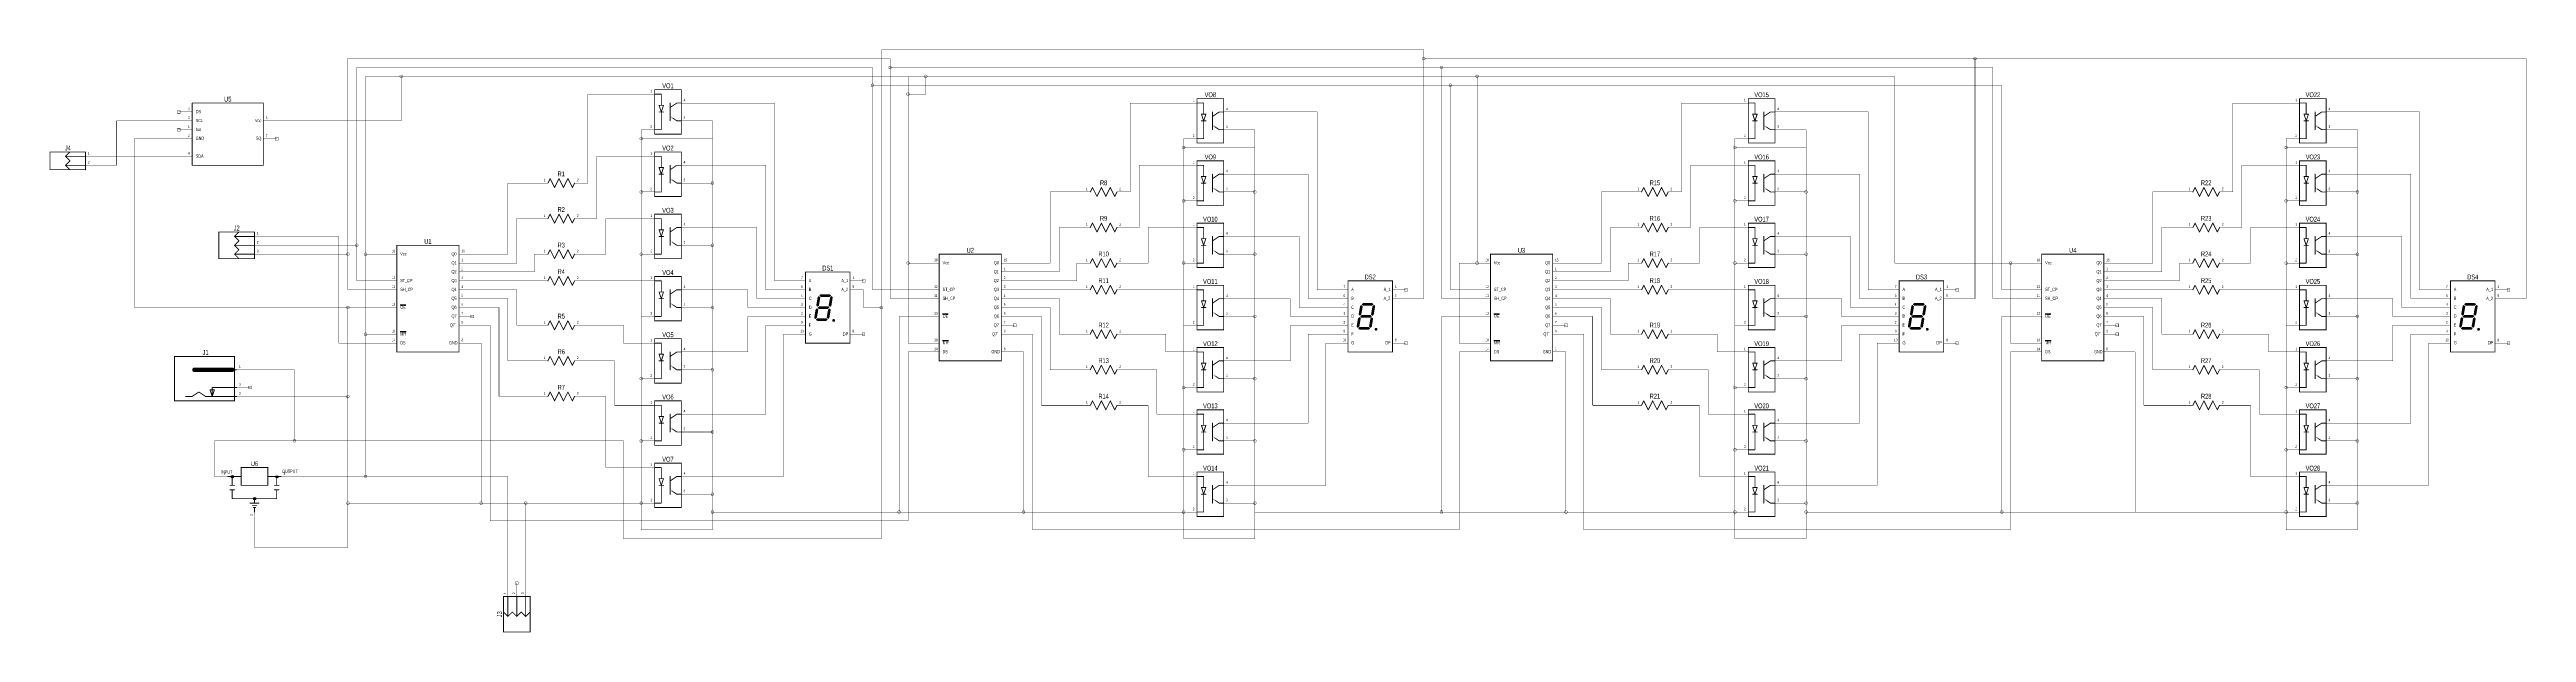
# Model space of a CAD drawing. Extents: x -9.1 to 18.8, y -6.3 to 0.3.
import ezdxf
from ezdxf.enums import TextEntityAlignment as Align

# ---------------------------------------------------------------- set-up
doc = ezdxf.new("R2010")
doc.units = 0
for name, color, linetype in [('Element', 253, 'CONTINUOUS'), ('Net', 50, 'CONTINUOUS'), ('Pin', 50, 'CONTINUOUS')]:
    doc.layers.add(name, color=color, linetype=linetype)

msp = doc.modelspace()

# ---------------------------------------------------------------- linework, layer by layer
at = {"layer": 'Element', "linetype": 'CONTINUOUS'}
for points, const_width in [([(-2.2525, -0.2, 1), (-2.2475, -0.2, 1), (-2.2525, -0.2, 1)], 0.0049), ([(-2.1775, -0.2, 1), (-2.1725, -0.2, 1), (-2.1775, -0.2, 1)], 0.0049), ([(-2.1775, -0.2, 1), (-2.1725, -0.2, 1), (-2.1775, -0.2, 1)], 0.0049), ([(-7.4525, -0.3, 1), (-7.4475, -0.3, 1), (-7.4525, -0.3, 1)], 0.0049), ([(-7.4525, -0.3, 1), (-7.4475, -0.3, 1), (-7.4525, -0.3, 1)], 0.0049), ([(-6.6525, -0.3, 1), (-6.6475, -0.3, 1), (-6.6525, -0.3, 1)], 0.0049), ([(-6.6525, -0.3, 1), (-6.6475, -0.3, 1), (-6.6525, -0.3, 1)], 0.0049), ([(-2.2025, -0.325, 1), (-2.1975, -0.325, 1), (-2.2025, -0.325, 1)], 0.0049), ([(-2.2025, -0.325, 1), (-2.1975, -0.325, 1), (-2.2025, -0.325, 1)], 0.0049), ([(-2.2025, -0.4, 1), (-2.1975, -0.4, 1), (-2.2025, -0.4, 1)], 0.0049), ([(-2.1775, -0.325, 1), (-2.1725, -0.325, 1), (-2.1775, -0.325, 1)], 0.0049), ([(-2.1775, -0.4, 1), (-2.1725, -0.4, 1), (-2.1775, -0.4, 1)], 0.0049), ([(-2.1775, -0.4, 1), (-2.1725, -0.4, 1), (-2.1775, -0.4, 1)], 0.0049), ([(-2.1775, -0.4, 1), (-2.1725, -0.4, 1), (-2.1775, -0.4, 1)], 0.0049), ([(-2.1525, -0.325, 1), (-2.1475, -0.325, 1), (-2.1525, -0.325, 1)], 0.0049), ([(-2.1525, -0.325, 1), (-2.1475, -0.325, 1), (-2.1525, -0.325, 1)], 0.0049), ([(-2.1525, -0.4, 1), (-2.1475, -0.4, 1), (-2.1525, -0.4, 1)], 0.0049), ([(-2.0775, -0.3, 1), (-2.0725, -0.3, 1), (-2.0775, -0.3, 1)], 0.0049), ([(-2.0775, -0.35, 1), (-2.0725, -0.35, 1), (-2.0775, -0.35, 1)], 0.0049), ([(-2.0775, -0.45, 1), (-2.0725, -0.45, 1), (-2.0775, -0.45, 1)], 0.0049), ([(-2.0775, -0.5, 1), (-2.0725, -0.5, 1), (-2.0775, -0.5, 1)], 0.0049), ([(-2.0025, -0.3, 1), (-1.9975, -0.3, 1), (-2.0025, -0.3, 1)], 0.0049), ([(-2.0025, -0.3, 1), (-1.9975, -0.3, 1), (-2.0025, -0.3, 1)], 0.0049), ([(-2.0025, -0.5, 1), (-1.9975, -0.5, 1), (-2.0025, -0.5, 1)], 0.0049), ([(-1.9525, -0.3, 1), (-1.9475, -0.3, 1), (-1.9525, -0.3, 1)], 0.0049), ([(-1.9525, -0.5, 1), (-1.9475, -0.5, 1), (-1.9525, -0.5, 1)], 0.0049), ([(3.8475, -0.3, 1), (3.8525, -0.3, 1), (3.8475, -0.3, 1)], 0.0049), ([(3.8975, -0.425, 1), (3.9025, -0.425, 1), (3.8975, -0.425, 1)], 0.0049), ([(3.8975, -0.425, 1), (3.9025, -0.425, 1), (3.8975, -0.425, 1)], 0.0049), ([(3.8975, -0.5, 1), (3.9025, -0.5, 1), (3.8975, -0.5, 1)], 0.0049), ([(3.9225, -0.3, 1), (3.9275, -0.3, 1), (3.9225, -0.3, 1)], 0.0049), ([(3.9225, -0.3, 1), (3.9275, -0.3, 1), (3.9225, -0.3, 1)], 0.0049), ([(3.9225, -0.425, 1), (3.9275, -0.425, 1), (3.9225, -0.425, 1)], 0.0049), ([(3.9225, -0.5, 1), (3.9275, -0.5, 1), (3.9225, -0.5, 1)], 0.0049), ([(3.9225, -0.5, 1), (3.9275, -0.5, 1), (3.9225, -0.5, 1)], 0.0049), ([(3.9225, -0.5, 1), (3.9275, -0.5, 1), (3.9225, -0.5, 1)], 0.0049), ([(3.9475, -0.425, 1), (3.9525, -0.425, 1), (3.9475, -0.425, 1)], 0.0049), ([(3.9475, -0.425, 1), (3.9525, -0.425, 1), (3.9475, -0.425, 1)], 0.0049), ([(3.9475, -0.5, 1), (3.9525, -0.5, 1), (3.9475, -0.5, 1)], 0.0049), ([(4.0225, -0.4, 1), (4.0275, -0.4, 1), (4.0225, -0.4, 1)], 0.0049), ([(4.0225, -0.45, 1), (4.0275, -0.45, 1), (4.0225, -0.45, 1)], 0.0049), ([(4.0225, -0.55, 1), (4.0275, -0.55, 1), (4.0225, -0.55, 1)], 0.0049), ([(4.0975, -0.4, 1), (4.1025, -0.4, 1), (4.0975, -0.4, 1)], 0.0049), ([(4.0975, -0.4, 1), (4.1025, -0.4, 1), (4.0975, -0.4, 1)], 0.0049), ([(4.1475, -0.4, 1), (4.1525, -0.4, 1), (4.1475, -0.4, 1)], 0.0049), ([(10.0475, -0.3, 1), (10.0525, -0.3, 1), (10.0475, -0.3, 1)], 0.0049), ([(10.0975, -0.425, 1), (10.1025, -0.425, 1), (10.0975, -0.425, 1)], 0.0049), ([(10.0975, -0.425, 1), (10.1025, -0.425, 1), (10.0975, -0.425, 1)], 0.0049), ([(10.0975, -0.5, 1), (10.1025, -0.5, 1), (10.0975, -0.5, 1)], 0.0049), ([(10.1225, -0.3, 1), (10.1275, -0.3, 1), (10.1225, -0.3, 1)], 0.0049), ([(10.1225, -0.3, 1), (10.1275, -0.3, 1), (10.1225, -0.3, 1)], 0.0049), ([(10.1225, -0.425, 1), (10.1275, -0.425, 1), (10.1225, -0.425, 1)], 0.0049), ([(10.1225, -0.5, 1), (10.1275, -0.5, 1), (10.1225, -0.5, 1)], 0.0049), ([(10.1225, -0.5, 1), (10.1275, -0.5, 1), (10.1225, -0.5, 1)], 0.0049), ([(10.1225, -0.5, 1), (10.1275, -0.5, 1), (10.1225, -0.5, 1)], 0.0049), ([(10.1475, -0.425, 1), (10.1525, -0.425, 1), (10.1475, -0.425, 1)], 0.0049), ([(10.1475, -0.425, 1), (10.1525, -0.425, 1), (10.1475, -0.425, 1)], 0.0049), ([(10.1475, -0.5, 1), (10.1525, -0.5, 1), (10.1475, -0.5, 1)], 0.0049), ([(10.2225, -0.4, 1), (10.2275, -0.4, 1), (10.2225, -0.4, 1)], 0.0049), ([(10.2225, -0.45, 1), (10.2275, -0.45, 1), (10.2225, -0.45, 1)], 0.0049), ([(10.2225, -0.55, 1), (10.2275, -0.55, 1), (10.2225, -0.55, 1)], 0.0049), ([(10.2975, -0.4, 1), (10.3025, -0.4, 1), (10.2975, -0.4, 1)], 0.0049), ([(10.2975, -0.4, 1), (10.3025, -0.4, 1), (10.2975, -0.4, 1)], 0.0049), ([(10.3475, -0.4, 1), (10.3525, -0.4, 1), (10.3475, -0.4, 1)], 0.0049), ([(16.2475, -0.3, 1), (16.2525, -0.3, 1), (16.2475, -0.3, 1)], 0.0049), ([(16.2975, -0.425, 1), (16.3025, -0.425, 1), (16.2975, -0.425, 1)], 0.0049), ([(16.2975, -0.425, 1), (16.3025, -0.425, 1), (16.2975, -0.425, 1)], 0.0049), ([(16.2975, -0.5, 1), (16.3025, -0.5, 1), (16.2975, -0.5, 1)], 0.0049), ([(16.3225, -0.3, 1), (16.3275, -0.3, 1), (16.3225, -0.3, 1)], 0.0049), ([(16.3225, -0.3, 1), (16.3275, -0.3, 1), (16.3225, -0.3, 1)], 0.0049), ([(16.3225, -0.425, 1), (16.3275, -0.425, 1), (16.3225, -0.425, 1)], 0.0049), ([(16.3225, -0.5, 1), (16.3275, -0.5, 1), (16.3225, -0.5, 1)], 0.0049), ([(16.3225, -0.5, 1), (16.3275, -0.5, 1), (16.3225, -0.5, 1)], 0.0049), ([(16.3225, -0.5, 1), (16.3275, -0.5, 1), (16.3225, -0.5, 1)], 0.0049), ([(16.3475, -0.425, 1), (16.3525, -0.425, 1), (16.3475, -0.425, 1)], 0.0049), ([(16.3475, -0.425, 1), (16.3525, -0.425, 1), (16.3475, -0.425, 1)], 0.0049), ([(16.3475, -0.5, 1), (16.3525, -0.5, 1), (16.3475, -0.5, 1)], 0.0049), ([(16.4225, -0.4, 1), (16.4275, -0.4, 1), (16.4225, -0.4, 1)], 0.0049), ([(16.4225, -0.45, 1), (16.4275, -0.45, 1), (16.4225, -0.45, 1)], 0.0049), ([(16.4225, -0.55, 1), (16.4275, -0.55, 1), (16.4225, -0.55, 1)], 0.0049), ([(16.4975, -0.4, 1), (16.5025, -0.4, 1), (16.4975, -0.4, 1)], 0.0049), ([(16.4975, -0.4, 1), (16.5025, -0.4, 1), (16.4975, -0.4, 1)], 0.0049), ([(16.5475, -0.4, 1), (16.5525, -0.4, 1), (16.5475, -0.4, 1)], 0.0049), ([(-2.2525, -0.6, 1), (-2.2475, -0.6, 1), (-2.2525, -0.6, 1)], 0.0049), ([(-2.1775, -0.6, 1), (-2.1725, -0.6, 1), (-2.1775, -0.6, 1)], 0.0049), ([(-2.1775, -0.6, 1), (-2.1725, -0.6, 1), (-2.1775, -0.6, 1)], 0.0049), ([(3.8475, -0.7, 1), (3.8525, -0.7, 1), (3.8475, -0.7, 1)], 0.0049), ([(3.9225, -0.7, 1), (3.9275, -0.7, 1), (3.9225, -0.7, 1)], 0.0049), ([(3.9225, -0.7, 1), (3.9275, -0.7, 1), (3.9225, -0.7, 1)], 0.0049), ([(4.0225, -0.6, 1), (4.0275, -0.6, 1), (4.0225, -0.6, 1)], 0.0049), ([(4.0975, -0.6, 1), (4.1025, -0.6, 1), (4.0975, -0.6, 1)], 0.0049), ([(4.1475, -0.6, 1), (4.1525, -0.6, 1), (4.1475, -0.6, 1)], 0.0049), ([(10.0475, -0.7, 1), (10.0525, -0.7, 1), (10.0475, -0.7, 1)], 0.0049), ([(10.1225, -0.7, 1), (10.1275, -0.7, 1), (10.1225, -0.7, 1)], 0.0049), ([(10.1225, -0.7, 1), (10.1275, -0.7, 1), (10.1225, -0.7, 1)], 0.0049), ([(10.2225, -0.6, 1), (10.2275, -0.6, 1), (10.2225, -0.6, 1)], 0.0049), ([(10.2975, -0.6, 1), (10.3025, -0.6, 1), (10.2975, -0.6, 1)], 0.0049), ([(10.3475, -0.6, 1), (10.3525, -0.6, 1), (10.3475, -0.6, 1)], 0.0049), ([(16.2475, -0.7, 1), (16.2525, -0.7, 1), (16.2475, -0.7, 1)], 0.0049), ([(16.3225, -0.7, 1), (16.3275, -0.7, 1), (16.3225, -0.7, 1)], 0.0049), ([(16.3225, -0.7, 1), (16.3275, -0.7, 1), (16.3225, -0.7, 1)], 0.0049), ([(16.4225, -0.6, 1), (16.4275, -0.6, 1), (16.4225, -0.6, 1)], 0.0049), ([(16.4975, -0.6, 1), (16.5025, -0.6, 1), (16.4975, -0.6, 1)], 0.0049), ([(16.5475, -0.6, 1), (16.5525, -0.6, 1), (16.5475, -0.6, 1)], 0.0049), ([(-9.0525, -0.85, 1), (-9.0475, -0.85, 1), (-9.0525, -0.85, 1)], 0.0049), ([(-9.0525, -0.85, 1), (-9.0475, -0.85, 1), (-9.0525, -0.85, 1)], 0.0049), ([(-9.0525, -1.05, 1), (-9.0475, -1.05, 1), (-9.0525, -1.05, 1)], 0.0049), ([(-9.0525, -1.05, 1), (-9.0475, -1.05, 1), (-9.0525, -1.05, 1)], 0.0049), ([(-8.8775, -0.9, 1), (-8.8725, -0.9, 1), (-8.8775, -0.9, 1)], 0.0049), ([(-8.8775, -0.9, 1), (-8.8725, -0.9, 1), (-8.8775, -0.9, 1)], 0.0049), ([(-8.8775, -0.9, 1), (-8.8725, -0.9, 1), (-8.8775, -0.9, 1)], 0.0049), ([(-8.8775, -1, 1), (-8.8725, -1, 1), (-8.8775, -1, 1)], 0.0049), ([(-8.8775, -1, 1), (-8.8725, -1, 1), (-8.8775, -1, 1)], 0.0049), ([(-8.8775, -1, 1), (-8.8725, -1, 1), (-8.8775, -1, 1)], 0.0049), ([(-8.8275, -0.85, 1), (-8.8225, -0.85, 1), (-8.8275, -0.85, 1)], 0.0049), ([(-8.8275, -0.95, 1), (-8.8225, -0.95, 1), (-8.8275, -0.95, 1)], 0.0049), ([(-8.8275, -0.95, 1), (-8.8225, -0.95, 1), (-8.8275, -0.95, 1)], 0.0049), ([(-8.8275, -1.05, 1), (-8.8225, -1.05, 1), (-8.8275, -1.05, 1)], 0.0049), ([(-8.6525, -0.85, 1), (-8.6475, -0.85, 1), (-8.6525, -0.85, 1)], 0.0049), ([(-8.6525, -0.85, 1), (-8.6475, -0.85, 1), (-8.6525, -0.85, 1)], 0.0049), ([(-8.6525, -0.9, 1), (-8.6475, -0.9, 1), (-8.6525, -0.9, 1)], 0.0049), ([(-8.6525, -1, 1), (-8.6475, -1, 1), (-8.6525, -1, 1)], 0.0049), ([(-8.6525, -1.05, 1), (-8.6475, -1.05, 1), (-8.6525, -1.05, 1)], 0.0049), ([(-8.6525, -1.05, 1), (-8.6475, -1.05, 1), (-8.6525, -1.05, 1)], 0.0049), ([(-7.4525, -1, 1), (-7.4475, -1, 1), (-7.4525, -1, 1)], 0.0049), ([(-7.4525, -1, 1), (-7.4475, -1, 1), (-7.4525, -1, 1)], 0.0049), ([(-6.6525, -1, 1), (-6.6475, -1, 1), (-6.6525, -1, 1)], 0.0049), ([(-6.6525, -1, 1), (-6.6475, -1, 1), (-6.6525, -1, 1)], 0.0049), ([(-2.2525, -0.9, 1), (-2.2475, -0.9, 1), (-2.2525, -0.9, 1)], 0.0049), ([(-2.2025, -1.025, 1), (-2.1975, -1.025, 1), (-2.2025, -1.025, 1)], 0.0049), ([(-2.2025, -1.025, 1), (-2.1975, -1.025, 1), (-2.2025, -1.025, 1)], 0.0049), ([(-2.2025, -1.1, 1), (-2.1975, -1.1, 1), (-2.2025, -1.1, 1)], 0.0049), ([(-2.1775, -0.9, 1), (-2.1725, -0.9, 1), (-2.1775, -0.9, 1)], 0.0049), ([(-2.1775, -0.9, 1), (-2.1725, -0.9, 1), (-2.1775, -0.9, 1)], 0.0049), ([(-2.1775, -1.025, 1), (-2.1725, -1.025, 1), (-2.1775, -1.025, 1)], 0.0049), ([(-2.1775, -1.1, 1), (-2.1725, -1.1, 1), (-2.1775, -1.1, 1)], 0.0049), ([(-2.1775, -1.1, 1), (-2.1725, -1.1, 1), (-2.1775, -1.1, 1)], 0.0049), ([(-2.1775, -1.1, 1), (-2.1725, -1.1, 1), (-2.1775, -1.1, 1)], 0.0049), ([(-2.1525, -1.025, 1), (-2.1475, -1.025, 1), (-2.1525, -1.025, 1)], 0.0049), ([(-2.1525, -1.025, 1), (-2.1475, -1.025, 1), (-2.1525, -1.025, 1)], 0.0049), ([(-2.1525, -1.1, 1), (-2.1475, -1.1, 1), (-2.1525, -1.1, 1)], 0.0049), ([(-2.0775, -1, 1), (-2.0725, -1, 1), (-2.0775, -1, 1)], 0.0049), ([(-2.0775, -1.05, 1), (-2.0725, -1.05, 1), (-2.0775, -1.05, 1)], 0.0049), ([(-2.0025, -1, 1), (-1.9975, -1, 1), (-2.0025, -1, 1)], 0.0049), ([(-2.0025, -1, 1), (-1.9975, -1, 1), (-2.0025, -1, 1)], 0.0049), ([(-1.9525, -1, 1), (-1.9475, -1, 1), (-1.9525, -1, 1)], 0.0049), ([(3.8475, -1, 1), (3.8525, -1, 1), (3.8475, -1, 1)], 0.0049), ([(3.9225, -1, 1), (3.9275, -1, 1), (3.9225, -1, 1)], 0.0049), ([(3.9225, -1, 1), (3.9275, -1, 1), (3.9225, -1, 1)], 0.0049), ([(4.0225, -1.1, 1), (4.0275, -1.1, 1), (4.0225, -1.1, 1)], 0.0049), ([(4.0975, -1.1, 1), (4.1025, -1.1, 1), (4.0975, -1.1, 1)], 0.0049), ([(4.0975, -1.1, 1), (4.1025, -1.1, 1), (4.0975, -1.1, 1)], 0.0049), ([(4.1475, -1.1, 1), (4.1525, -1.1, 1), (4.1475, -1.1, 1)], 0.0049), ([(10.0475, -1, 1), (10.0525, -1, 1), (10.0475, -1, 1)], 0.0049), ([(10.1225, -1, 1), (10.1275, -1, 1), (10.1225, -1, 1)], 0.0049), ([(10.1225, -1, 1), (10.1275, -1, 1), (10.1225, -1, 1)], 0.0049), ([(10.2225, -1.1, 1), (10.2275, -1.1, 1), (10.2225, -1.1, 1)], 0.0049), ([(10.2975, -1.1, 1), (10.3025, -1.1, 1), (10.2975, -1.1, 1)], 0.0049), ([(10.2975, -1.1, 1), (10.3025, -1.1, 1), (10.2975, -1.1, 1)], 0.0049), ([(10.3475, -1.1, 1), (10.3525, -1.1, 1), (10.3475, -1.1, 1)], 0.0049), ([(16.2475, -1, 1), (16.2525, -1, 1), (16.2475, -1, 1)], 0.0049), ([(16.3225, -1, 1), (16.3275, -1, 1), (16.3225, -1, 1)], 0.0049), ([(16.3225, -1, 1), (16.3275, -1, 1), (16.3225, -1, 1)], 0.0049), ([(16.4225, -1.1, 1), (16.4275, -1.1, 1), (16.4225, -1.1, 1)], 0.0049), ([(16.4975, -1.1, 1), (16.5025, -1.1, 1), (16.4975, -1.1, 1)], 0.0049), ([(16.4975, -1.1, 1), (16.5025, -1.1, 1), (16.4975, -1.1, 1)], 0.0049), ([(16.5475, -1.1, 1), (16.5525, -1.1, 1), (16.5475, -1.1, 1)], 0.0049), ([(-3.4525, -1.2, 1), (-3.4475, -1.2, 1), (-3.4525, -1.2, 1)], 0.0049), ([(-3.4275, -1.15, 1), (-3.4225, -1.15, 1), (-3.4275, -1.15, 1)], 0.0049), ([(-3.4275, -1.15, 1), (-3.4225, -1.15, 1), (-3.4275, -1.15, 1)], 0.0049), ([(-3.3775, -1.25, 1), (-3.3725, -1.25, 1), (-3.3775, -1.25, 1)], 0.0049), ([(-3.3775, -1.25, 1), (-3.3725, -1.25, 1), (-3.3775, -1.25, 1)], 0.0049), ([(-3.3275, -1.15, 1), (-3.3225, -1.15, 1), (-3.3275, -1.15, 1)], 0.0049), ([(-3.3275, -1.15, 1), (-3.3225, -1.15, 1), (-3.3275, -1.15, 1)], 0.0049), ([(-3.2775, -1.25, 1), (-3.2725, -1.25, 1), (-3.2775, -1.25, 1)], 0.0049), ([(-3.2775, -1.25, 1), (-3.2725, -1.25, 1), (-3.2775, -1.25, 1)], 0.0049), ([(-3.2275, -1.15, 1), (-3.2225, -1.15, 1), (-3.2275, -1.15, 1)], 0.0049), ([(-3.2275, -1.15, 1), (-3.2225, -1.15, 1), (-3.2275, -1.15, 1)], 0.0049), ([(-3.1775, -1.25, 1), (-3.1725, -1.25, 1), (-3.1775, -1.25, 1)], 0.0049), ([(-3.1775, -1.25, 1), (-3.1725, -1.25, 1), (-3.1775, -1.25, 1)], 0.0049), ([(-3.1525, -1.2, 1), (-3.1475, -1.2, 1), (-3.1525, -1.2, 1)], 0.0049), ([(-2.2525, -1.3, 1), (-2.2475, -1.3, 1), (-2.2525, -1.3, 1)], 0.0049), ([(-2.1775, -1.3, 1), (-2.1725, -1.3, 1), (-2.1775, -1.3, 1)], 0.0049), ([(-2.1775, -1.3, 1), (-2.1725, -1.3, 1), (-2.1775, -1.3, 1)], 0.0049), ([(-2.0775, -1.15, 1), (-2.0725, -1.15, 1), (-2.0775, -1.15, 1)], 0.0049), ([(-2.0775, -1.2, 1), (-2.0725, -1.2, 1), (-2.0775, -1.2, 1)], 0.0049), ([(-2.0025, -1.2, 1), (-1.9975, -1.2, 1), (-2.0025, -1.2, 1)], 0.0049), ([(-1.9525, -1.2, 1), (-1.9475, -1.2, 1), (-1.9525, -1.2, 1)], 0.0049), ([(2.6475, -1.3, 1), (2.6525, -1.3, 1), (2.6475, -1.3, 1)], 0.0049), ([(2.6725, -1.25, 1), (2.6775, -1.25, 1), (2.6725, -1.25, 1)], 0.0049), ([(2.6725, -1.25, 1), (2.6775, -1.25, 1), (2.6725, -1.25, 1)], 0.0049), ([(2.7225, -1.35, 1), (2.7275, -1.35, 1), (2.7225, -1.35, 1)], 0.0049), ([(2.7225, -1.35, 1), (2.7275, -1.35, 1), (2.7225, -1.35, 1)], 0.0049), ([(2.7725, -1.25, 1), (2.7775, -1.25, 1), (2.7725, -1.25, 1)], 0.0049), ([(2.7725, -1.25, 1), (2.7775, -1.25, 1), (2.7725, -1.25, 1)], 0.0049), ([(2.8225, -1.35, 1), (2.8275, -1.35, 1), (2.8225, -1.35, 1)], 0.0049), ([(2.8225, -1.35, 1), (2.8275, -1.35, 1), (2.8225, -1.35, 1)], 0.0049), ([(2.8725, -1.25, 1), (2.8775, -1.25, 1), (2.8725, -1.25, 1)], 0.0049), ([(2.8725, -1.25, 1), (2.8775, -1.25, 1), (2.8725, -1.25, 1)], 0.0049), ([(2.9225, -1.35, 1), (2.9275, -1.35, 1), (2.9225, -1.35, 1)], 0.0049), ([(2.9225, -1.35, 1), (2.9275, -1.35, 1), (2.9225, -1.35, 1)], 0.0049), ([(2.9475, -1.3, 1), (2.9525, -1.3, 1), (2.9475, -1.3, 1)], 0.0049), ([(3.8975, -1.125, 1), (3.9025, -1.125, 1), (3.8975, -1.125, 1)], 0.0049), ([(3.8975, -1.125, 1), (3.9025, -1.125, 1), (3.8975, -1.125, 1)], 0.0049), ([(3.8975, -1.2, 1), (3.9025, -1.2, 1), (3.8975, -1.2, 1)], 0.0049), ([(3.9225, -1.125, 1), (3.9275, -1.125, 1), (3.9225, -1.125, 1)], 0.0049), ([(3.9225, -1.2, 1), (3.9275, -1.2, 1), (3.9225, -1.2, 1)], 0.0049), ([(3.9225, -1.2, 1), (3.9275, -1.2, 1), (3.9225, -1.2, 1)], 0.0049), ([(3.9225, -1.2, 1), (3.9275, -1.2, 1), (3.9225, -1.2, 1)], 0.0049), ([(3.9475, -1.125, 1), (3.9525, -1.125, 1), (3.9475, -1.125, 1)], 0.0049), ([(3.9475, -1.125, 1), (3.9525, -1.125, 1), (3.9475, -1.125, 1)], 0.0049), ([(3.9475, -1.2, 1), (3.9525, -1.2, 1), (3.9475, -1.2, 1)], 0.0049), ([(4.0225, -1.15, 1), (4.0275, -1.15, 1), (4.0225, -1.15, 1)], 0.0049), ([(4.0225, -1.25, 1), (4.0275, -1.25, 1), (4.0225, -1.25, 1)], 0.0049), ([(4.0225, -1.3, 1), (4.0275, -1.3, 1), (4.0225, -1.3, 1)], 0.0049), ([(4.0975, -1.3, 1), (4.1025, -1.3, 1), (4.0975, -1.3, 1)], 0.0049), ([(4.1475, -1.3, 1), (4.1525, -1.3, 1), (4.1475, -1.3, 1)], 0.0049), ([(8.8475, -1.3, 1), (8.8525, -1.3, 1), (8.8475, -1.3, 1)], 0.0049), ([(8.8725, -1.25, 1), (8.8775, -1.25, 1), (8.8725, -1.25, 1)], 0.0049), ([(8.8725, -1.25, 1), (8.8775, -1.25, 1), (8.8725, -1.25, 1)], 0.0049), ([(8.9225, -1.35, 1), (8.9275, -1.35, 1), (8.9225, -1.35, 1)], 0.0049), ([(8.9225, -1.35, 1), (8.9275, -1.35, 1), (8.9225, -1.35, 1)], 0.0049), ([(8.9725, -1.25, 1), (8.9775, -1.25, 1), (8.9725, -1.25, 1)], 0.0049), ([(8.9725, -1.25, 1), (8.9775, -1.25, 1), (8.9725, -1.25, 1)], 0.0049), ([(9.0225, -1.35, 1), (9.0275, -1.35, 1), (9.0225, -1.35, 1)], 0.0049), ([(9.0225, -1.35, 1), (9.0275, -1.35, 1), (9.0225, -1.35, 1)], 0.0049), ([(9.0725, -1.25, 1), (9.0775, -1.25, 1), (9.0725, -1.25, 1)], 0.0049), ([(9.0725, -1.25, 1), (9.0775, -1.25, 1), (9.0725, -1.25, 1)], 0.0049), ([(9.1225, -1.35, 1), (9.1275, -1.35, 1), (9.1225, -1.35, 1)], 0.0049), ([(9.1225, -1.35, 1), (9.1275, -1.35, 1), (9.1225, -1.35, 1)], 0.0049), ([(9.1475, -1.3, 1), (9.1525, -1.3, 1), (9.1475, -1.3, 1)], 0.0049), ([(10.0975, -1.125, 1), (10.1025, -1.125, 1), (10.0975, -1.125, 1)], 0.0049), ([(10.0975, -1.125, 1), (10.1025, -1.125, 1), (10.0975, -1.125, 1)], 0.0049), ([(10.0975, -1.2, 1), (10.1025, -1.2, 1), (10.0975, -1.2, 1)], 0.0049), ([(10.1225, -1.125, 1), (10.1275, -1.125, 1), (10.1225, -1.125, 1)], 0.0049), ([(10.1225, -1.2, 1), (10.1275, -1.2, 1), (10.1225, -1.2, 1)], 0.0049), ([(10.1225, -1.2, 1), (10.1275, -1.2, 1), (10.1225, -1.2, 1)], 0.0049), ([(10.1225, -1.2, 1), (10.1275, -1.2, 1), (10.1225, -1.2, 1)], 0.0049), ([(10.1475, -1.125, 1), (10.1525, -1.125, 1), (10.1475, -1.125, 1)], 0.0049), ([(10.1475, -1.125, 1), (10.1525, -1.125, 1), (10.1475, -1.125, 1)], 0.0049), ([(10.1475, -1.2, 1), (10.1525, -1.2, 1), (10.1475, -1.2, 1)], 0.0049), ([(10.2225, -1.15, 1), (10.2275, -1.15, 1), (10.2225, -1.15, 1)], 0.0049), ([(10.2225, -1.25, 1), (10.2275, -1.25, 1), (10.2225, -1.25, 1)], 0.0049), ([(10.2225, -1.3, 1), (10.2275, -1.3, 1), (10.2225, -1.3, 1)], 0.0049), ([(10.2975, -1.3, 1), (10.3025, -1.3, 1), (10.2975, -1.3, 1)], 0.0049), ([(10.3475, -1.3, 1), (10.3525, -1.3, 1), (10.3475, -1.3, 1)], 0.0049), ([(15.0475, -1.3, 1), (15.0525, -1.3, 1), (15.0475, -1.3, 1)], 0.0049), ([(15.0725, -1.25, 1), (15.0775, -1.25, 1), (15.0725, -1.25, 1)], 0.0049), ([(15.0725, -1.25, 1), (15.0775, -1.25, 1), (15.0725, -1.25, 1)], 0.0049), ([(15.1225, -1.35, 1), (15.1275, -1.35, 1), (15.1225, -1.35, 1)], 0.0049), ([(15.1225, -1.35, 1), (15.1275, -1.35, 1), (15.1225, -1.35, 1)], 0.0049), ([(15.1725, -1.25, 1), (15.1775, -1.25, 1), (15.1725, -1.25, 1)], 0.0049), ([(15.1725, -1.25, 1), (15.1775, -1.25, 1), (15.1725, -1.25, 1)], 0.0049), ([(15.2225, -1.35, 1), (15.2275, -1.35, 1), (15.2225, -1.35, 1)], 0.0049), ([(15.2225, -1.35, 1), (15.2275, -1.35, 1), (15.2225, -1.35, 1)], 0.0049), ([(15.2725, -1.25, 1), (15.2775, -1.25, 1), (15.2725, -1.25, 1)], 0.0049), ([(15.2725, -1.25, 1), (15.2775, -1.25, 1), (15.2725, -1.25, 1)], 0.0049), ([(15.3225, -1.35, 1), (15.3275, -1.35, 1), (15.3225, -1.35, 1)], 0.0049), ([(15.3225, -1.35, 1), (15.3275, -1.35, 1), (15.3225, -1.35, 1)], 0.0049), ([(15.3475, -1.3, 1), (15.3525, -1.3, 1), (15.3475, -1.3, 1)], 0.0049), ([(16.2975, -1.125, 1), (16.3025, -1.125, 1), (16.2975, -1.125, 1)], 0.0049), ([(16.2975, -1.125, 1), (16.3025, -1.125, 1), (16.2975, -1.125, 1)], 0.0049), ([(16.2975, -1.2, 1), (16.3025, -1.2, 1), (16.2975, -1.2, 1)], 0.0049), ([(16.3225, -1.125, 1), (16.3275, -1.125, 1), (16.3225, -1.125, 1)], 0.0049), ([(16.3225, -1.2, 1), (16.3275, -1.2, 1), (16.3225, -1.2, 1)], 0.0049), ([(16.3225, -1.2, 1), (16.3275, -1.2, 1), (16.3225, -1.2, 1)], 0.0049), ([(16.3225, -1.2, 1), (16.3275, -1.2, 1), (16.3225, -1.2, 1)], 0.0049), ([(16.3475, -1.125, 1), (16.3525, -1.125, 1), (16.3475, -1.125, 1)], 0.0049), ([(16.3475, -1.125, 1), (16.3525, -1.125, 1), (16.3475, -1.125, 1)], 0.0049), ([(16.3475, -1.2, 1), (16.3525, -1.2, 1), (16.3475, -1.2, 1)], 0.0049), ([(16.4225, -1.15, 1), (16.4275, -1.15, 1), (16.4225, -1.15, 1)], 0.0049), ([(16.4225, -1.25, 1), (16.4275, -1.25, 1), (16.4225, -1.25, 1)], 0.0049), ([(16.4225, -1.3, 1), (16.4275, -1.3, 1), (16.4225, -1.3, 1)], 0.0049), ([(16.4975, -1.3, 1), (16.5025, -1.3, 1), (16.4975, -1.3, 1)], 0.0049), ([(16.5475, -1.3, 1), (16.5525, -1.3, 1), (16.5475, -1.3, 1)], 0.0049), ([(-3.4525, -1.6, 1), (-3.4475, -1.6, 1), (-3.4525, -1.6, 1)], 0.0049), ([(-3.4275, -1.55, 1), (-3.4225, -1.55, 1), (-3.4275, -1.55, 1)], 0.0049), ([(-3.4275, -1.55, 1), (-3.4225, -1.55, 1), (-3.4275, -1.55, 1)], 0.0049), ([(-3.3775, -1.65, 1), (-3.3725, -1.65, 1), (-3.3775, -1.65, 1)], 0.0049), ([(-3.3775, -1.65, 1), (-3.3725, -1.65, 1), (-3.3775, -1.65, 1)], 0.0049), ([(-3.3275, -1.55, 1), (-3.3225, -1.55, 1), (-3.3275, -1.55, 1)], 0.0049), ([(-3.3275, -1.55, 1), (-3.3225, -1.55, 1), (-3.3275, -1.55, 1)], 0.0049), ([(-3.2775, -1.65, 1), (-3.2725, -1.65, 1), (-3.2775, -1.65, 1)], 0.0049), ([(-3.2775, -1.65, 1), (-3.2725, -1.65, 1), (-3.2775, -1.65, 1)], 0.0049), ([(-3.2275, -1.55, 1), (-3.2225, -1.55, 1), (-3.2275, -1.55, 1)], 0.0049), ([(-3.2275, -1.55, 1), (-3.2225, -1.55, 1), (-3.2275, -1.55, 1)], 0.0049), ([(-3.1775, -1.65, 1), (-3.1725, -1.65, 1), (-3.1775, -1.65, 1)], 0.0049), ([(-3.1775, -1.65, 1), (-3.1725, -1.65, 1), (-3.1775, -1.65, 1)], 0.0049), ([(-3.1525, -1.6, 1), (-3.1475, -1.6, 1), (-3.1525, -1.6, 1)], 0.0049), ([(-2.2525, -1.6, 1), (-2.2475, -1.6, 1), (-2.2525, -1.6, 1)], 0.0049), ([(-2.1775, -1.6, 1), (-2.1725, -1.6, 1), (-2.1775, -1.6, 1)], 0.0049), ([(-2.1775, -1.6, 1), (-2.1725, -1.6, 1), (-2.1775, -1.6, 1)], 0.0049), ([(2.6725, -1.65, 1), (2.6775, -1.65, 1), (2.6725, -1.65, 1)], 0.0049), ([(2.6725, -1.65, 1), (2.6775, -1.65, 1), (2.6725, -1.65, 1)], 0.0049), ([(2.7725, -1.65, 1), (2.7775, -1.65, 1), (2.7725, -1.65, 1)], 0.0049), ([(2.7725, -1.65, 1), (2.7775, -1.65, 1), (2.7725, -1.65, 1)], 0.0049), ([(2.8725, -1.65, 1), (2.8775, -1.65, 1), (2.8725, -1.65, 1)], 0.0049), ([(2.8725, -1.65, 1), (2.8775, -1.65, 1), (2.8725, -1.65, 1)], 0.0049), ([(3.8475, -1.4, 1), (3.8525, -1.4, 1), (3.8475, -1.4, 1)], 0.0049), ([(3.9225, -1.4, 1), (3.9275, -1.4, 1), (3.9225, -1.4, 1)], 0.0049), ([(3.9225, -1.4, 1), (3.9275, -1.4, 1), (3.9225, -1.4, 1)], 0.0049), ([(8.8725, -1.65, 1), (8.8775, -1.65, 1), (8.8725, -1.65, 1)], 0.0049), ([(8.8725, -1.65, 1), (8.8775, -1.65, 1), (8.8725, -1.65, 1)], 0.0049), ([(8.9725, -1.65, 1), (8.9775, -1.65, 1), (8.9725, -1.65, 1)], 0.0049), ([(8.9725, -1.65, 1), (8.9775, -1.65, 1), (8.9725, -1.65, 1)], 0.0049), ([(9.0725, -1.65, 1), (9.0775, -1.65, 1), (9.0725, -1.65, 1)], 0.0049), ([(9.0725, -1.65, 1), (9.0775, -1.65, 1), (9.0725, -1.65, 1)], 0.0049), ([(10.0475, -1.4, 1), (10.0525, -1.4, 1), (10.0475, -1.4, 1)], 0.0049), ([(10.1225, -1.4, 1), (10.1275, -1.4, 1), (10.1225, -1.4, 1)], 0.0049), ([(10.1225, -1.4, 1), (10.1275, -1.4, 1), (10.1225, -1.4, 1)], 0.0049), ([(15.0725, -1.65, 1), (15.0775, -1.65, 1), (15.0725, -1.65, 1)], 0.0049), ([(15.0725, -1.65, 1), (15.0775, -1.65, 1), (15.0725, -1.65, 1)], 0.0049), ([(15.1725, -1.65, 1), (15.1775, -1.65, 1), (15.1725, -1.65, 1)], 0.0049), ([(15.1725, -1.65, 1), (15.1775, -1.65, 1), (15.1725, -1.65, 1)], 0.0049), ([(15.2725, -1.65, 1), (15.2775, -1.65, 1), (15.2725, -1.65, 1)], 0.0049), ([(15.2725, -1.65, 1), (15.2775, -1.65, 1), (15.2725, -1.65, 1)], 0.0049), ([(16.2475, -1.4, 1), (16.2525, -1.4, 1), (16.2475, -1.4, 1)], 0.0049), ([(16.3225, -1.4, 1), (16.3275, -1.4, 1), (16.3225, -1.4, 1)], 0.0049), ([(16.3225, -1.4, 1), (16.3275, -1.4, 1), (16.3225, -1.4, 1)], 0.0049), ([(-6.9775, -1.8, 1), (-6.9725, -1.8, 1), (-6.9775, -1.8, 1)], 0.0049), ([(-6.9775, -1.8, 1), (-6.9725, -1.8, 1), (-6.9775, -1.8, 1)], 0.0049), ([(-6.9775, -1.8, 1), (-6.9725, -1.8, 1), (-6.9775, -1.8, 1)], 0.0049), ([(-6.9775, -1.9, 1), (-6.9725, -1.9, 1), (-6.9775, -1.9, 1)], 0.0049), ([(-6.9775, -1.9, 1), (-6.9725, -1.9, 1), (-6.9775, -1.9, 1)], 0.0049), ([(-6.9775, -1.9, 1), (-6.9725, -1.9, 1), (-6.9775, -1.9, 1)], 0.0049), ([(-6.9275, -1.75, 1), (-6.9225, -1.75, 1), (-6.9275, -1.75, 1)], 0.0049), ([(-6.9275, -1.85, 1), (-6.9225, -1.85, 1), (-6.9275, -1.85, 1)], 0.0049), ([(-6.9275, -1.85, 1), (-6.9225, -1.85, 1), (-6.9275, -1.85, 1)], 0.0049), ([(-6.9275, -1.95, 1), (-6.9225, -1.95, 1), (-6.9275, -1.95, 1)], 0.0049), ([(-6.9275, -1.95, 1), (-6.9225, -1.95, 1), (-6.9275, -1.95, 1)], 0.0049), ([(-6.7525, -1.8, 1), (-6.7475, -1.8, 1), (-6.7525, -1.8, 1)], 0.0049), ([(-6.7525, -1.9, 1), (-6.7475, -1.9, 1), (-6.7525, -1.9, 1)], 0.0049), ([(-3.4275, -1.95, 1), (-3.4225, -1.95, 1), (-3.4275, -1.95, 1)], 0.0049), ([(-3.4275, -1.95, 1), (-3.4225, -1.95, 1), (-3.4275, -1.95, 1)], 0.0049), ([(-3.3275, -1.95, 1), (-3.3225, -1.95, 1), (-3.3275, -1.95, 1)], 0.0049), ([(-3.3275, -1.95, 1), (-3.3225, -1.95, 1), (-3.3275, -1.95, 1)], 0.0049), ([(-3.2275, -1.95, 1), (-3.2225, -1.95, 1), (-3.2275, -1.95, 1)], 0.0049), ([(-3.2275, -1.95, 1), (-3.2225, -1.95, 1), (-3.2275, -1.95, 1)], 0.0049), ([(-2.2025, -1.725, 1), (-2.1975, -1.725, 1), (-2.2025, -1.725, 1)], 0.0049), ([(-2.2025, -1.725, 1), (-2.1975, -1.725, 1), (-2.2025, -1.725, 1)], 0.0049), ([(-2.2025, -1.8, 1), (-2.1975, -1.8, 1), (-2.2025, -1.8, 1)], 0.0049), ([(-2.1775, -1.725, 1), (-2.1725, -1.725, 1), (-2.1775, -1.725, 1)], 0.0049), ([(-2.1775, -1.8, 1), (-2.1725, -1.8, 1), (-2.1775, -1.8, 1)], 0.0049), ([(-2.1775, -1.8, 1), (-2.1725, -1.8, 1), (-2.1775, -1.8, 1)], 0.0049), ([(-2.1775, -1.8, 1), (-2.1725, -1.8, 1), (-2.1775, -1.8, 1)], 0.0049), ([(-2.1525, -1.725, 1), (-2.1475, -1.725, 1), (-2.1525, -1.725, 1)], 0.0049), ([(-2.1525, -1.725, 1), (-2.1475, -1.725, 1), (-2.1525, -1.725, 1)], 0.0049), ([(-2.1525, -1.8, 1), (-2.1475, -1.8, 1), (-2.1525, -1.8, 1)], 0.0049), ([(-2.0775, -1.7, 1), (-2.0725, -1.7, 1), (-2.0775, -1.7, 1)], 0.0049), ([(-2.0775, -1.75, 1), (-2.0725, -1.75, 1), (-2.0775, -1.75, 1)], 0.0049), ([(-2.0775, -1.85, 1), (-2.0725, -1.85, 1), (-2.0775, -1.85, 1)], 0.0049), ([(-2.0775, -1.9, 1), (-2.0725, -1.9, 1), (-2.0775, -1.9, 1)], 0.0049), ([(-2.0025, -1.7, 1), (-1.9975, -1.7, 1), (-2.0025, -1.7, 1)], 0.0049), ([(-2.0025, -1.7, 1), (-1.9975, -1.7, 1), (-2.0025, -1.7, 1)], 0.0049), ([(-2.0025, -1.9, 1), (-1.9975, -1.9, 1), (-2.0025, -1.9, 1)], 0.0049), ([(-1.9525, -1.7, 1), (-1.9475, -1.7, 1), (-1.9525, -1.7, 1)], 0.0049), ([(-1.9525, -1.9, 1), (-1.9475, -1.9, 1), (-1.9525, -1.9, 1)], 0.0049), ([(2.6475, -1.7, 1), (2.6525, -1.7, 1), (2.6475, -1.7, 1)], 0.0049), ([(2.7225, -1.75, 1), (2.7275, -1.75, 1), (2.7225, -1.75, 1)], 0.0049), ([(2.7225, -1.75, 1), (2.7275, -1.75, 1), (2.7225, -1.75, 1)], 0.0049), ([(2.8225, -1.75, 1), (2.8275, -1.75, 1), (2.8225, -1.75, 1)], 0.0049), ([(2.8225, -1.75, 1), (2.8275, -1.75, 1), (2.8225, -1.75, 1)], 0.0049), ([(2.9225, -1.75, 1), (2.9275, -1.75, 1), (2.9225, -1.75, 1)], 0.0049), ([(2.9225, -1.75, 1), (2.9275, -1.75, 1), (2.9225, -1.75, 1)], 0.0049), ([(2.9475, -1.7, 1), (2.9525, -1.7, 1), (2.9475, -1.7, 1)], 0.0049), ([(3.8475, -1.7, 1), (3.8525, -1.7, 1), (3.8475, -1.7, 1)], 0.0049), ([(3.8975, -1.825, 1), (3.9025, -1.825, 1), (3.8975, -1.825, 1)], 0.0049), ([(3.8975, -1.825, 1), (3.9025, -1.825, 1), (3.8975, -1.825, 1)], 0.0049), ([(3.8975, -1.9, 1), (3.9025, -1.9, 1), (3.8975, -1.9, 1)], 0.0049), ([(3.9225, -1.7, 1), (3.9275, -1.7, 1), (3.9225, -1.7, 1)], 0.0049), ([(3.9225, -1.7, 1), (3.9275, -1.7, 1), (3.9225, -1.7, 1)], 0.0049), ([(3.9225, -1.825, 1), (3.9275, -1.825, 1), (3.9225, -1.825, 1)], 0.0049), ([(3.9225, -1.9, 1), (3.9275, -1.9, 1), (3.9225, -1.9, 1)], 0.0049), ([(3.9225, -1.9, 1), (3.9275, -1.9, 1), (3.9225, -1.9, 1)], 0.0049), ([(3.9225, -1.9, 1), (3.9275, -1.9, 1), (3.9225, -1.9, 1)], 0.0049), ([(3.9475, -1.825, 1), (3.9525, -1.825, 1), (3.9475, -1.825, 1)], 0.0049), ([(3.9475, -1.825, 1), (3.9525, -1.825, 1), (3.9475, -1.825, 1)], 0.0049), ([(3.9475, -1.9, 1), (3.9525, -1.9, 1), (3.9475, -1.9, 1)], 0.0049), ([(4.0225, -1.8, 1), (4.0275, -1.8, 1), (4.0225, -1.8, 1)], 0.0049), ([(4.0225, -1.85, 1), (4.0275, -1.85, 1), (4.0225, -1.85, 1)], 0.0049), ([(4.0225, -1.95, 1), (4.0275, -1.95, 1), (4.0225, -1.95, 1)], 0.0049), ([(4.0975, -1.8, 1), (4.1025, -1.8, 1), (4.0975, -1.8, 1)], 0.0049), ([(4.0975, -1.8, 1), (4.1025, -1.8, 1), (4.0975, -1.8, 1)], 0.0049), ([(4.1475, -1.8, 1), (4.1525, -1.8, 1), (4.1475, -1.8, 1)], 0.0049), ([(8.8475, -1.7, 1), (8.8525, -1.7, 1), (8.8475, -1.7, 1)], 0.0049), ([(8.9225, -1.75, 1), (8.9275, -1.75, 1), (8.9225, -1.75, 1)], 0.0049), ([(8.9225, -1.75, 1), (8.9275, -1.75, 1), (8.9225, -1.75, 1)], 0.0049), ([(9.0225, -1.75, 1), (9.0275, -1.75, 1), (9.0225, -1.75, 1)], 0.0049), ([(9.0225, -1.75, 1), (9.0275, -1.75, 1), (9.0225, -1.75, 1)], 0.0049), ([(9.1225, -1.75, 1), (9.1275, -1.75, 1), (9.1225, -1.75, 1)], 0.0049), ([(9.1225, -1.75, 1), (9.1275, -1.75, 1), (9.1225, -1.75, 1)], 0.0049), ([(9.1475, -1.7, 1), (9.1525, -1.7, 1), (9.1475, -1.7, 1)], 0.0049), ([(10.0475, -1.7, 1), (10.0525, -1.7, 1), (10.0475, -1.7, 1)], 0.0049), ([(10.0975, -1.825, 1), (10.1025, -1.825, 1), (10.0975, -1.825, 1)], 0.0049), ([(10.0975, -1.825, 1), (10.1025, -1.825, 1), (10.0975, -1.825, 1)], 0.0049), ([(10.0975, -1.9, 1), (10.1025, -1.9, 1), (10.0975, -1.9, 1)], 0.0049), ([(10.1225, -1.7, 1), (10.1275, -1.7, 1), (10.1225, -1.7, 1)], 0.0049), ([(10.1225, -1.7, 1), (10.1275, -1.7, 1), (10.1225, -1.7, 1)], 0.0049), ([(10.1225, -1.825, 1), (10.1275, -1.825, 1), (10.1225, -1.825, 1)], 0.0049), ([(10.1225, -1.9, 1), (10.1275, -1.9, 1), (10.1225, -1.9, 1)], 0.0049), ([(10.1225, -1.9, 1), (10.1275, -1.9, 1), (10.1225, -1.9, 1)], 0.0049), ([(10.1225, -1.9, 1), (10.1275, -1.9, 1), (10.1225, -1.9, 1)], 0.0049), ([(10.1475, -1.825, 1), (10.1525, -1.825, 1), (10.1475, -1.825, 1)], 0.0049), ([(10.1475, -1.825, 1), (10.1525, -1.825, 1), (10.1475, -1.825, 1)], 0.0049), ([(10.1475, -1.9, 1), (10.1525, -1.9, 1), (10.1475, -1.9, 1)], 0.0049), ([(10.2225, -1.8, 1), (10.2275, -1.8, 1), (10.2225, -1.8, 1)], 0.0049), ([(10.2225, -1.85, 1), (10.2275, -1.85, 1), (10.2225, -1.85, 1)], 0.0049), ([(10.2225, -1.95, 1), (10.2275, -1.95, 1), (10.2225, -1.95, 1)], 0.0049), ([(10.2975, -1.8, 1), (10.3025, -1.8, 1), (10.2975, -1.8, 1)], 0.0049), ([(10.2975, -1.8, 1), (10.3025, -1.8, 1), (10.2975, -1.8, 1)], 0.0049), ([(10.3475, -1.8, 1), (10.3525, -1.8, 1), (10.3475, -1.8, 1)], 0.0049), ([(15.0475, -1.7, 1), (15.0525, -1.7, 1), (15.0475, -1.7, 1)], 0.0049), ([(15.1225, -1.75, 1), (15.1275, -1.75, 1), (15.1225, -1.75, 1)], 0.0049), ([(15.1225, -1.75, 1), (15.1275, -1.75, 1), (15.1225, -1.75, 1)], 0.0049), ([(15.2225, -1.75, 1), (15.2275, -1.75, 1), (15.2225, -1.75, 1)], 0.0049), ([(15.2225, -1.75, 1), (15.2275, -1.75, 1), (15.2225, -1.75, 1)], 0.0049), ([(15.3225, -1.75, 1), (15.3275, -1.75, 1), (15.3225, -1.75, 1)], 0.0049), ([(15.3225, -1.75, 1), (15.3275, -1.75, 1), (15.3225, -1.75, 1)], 0.0049), ([(15.3475, -1.7, 1), (15.3525, -1.7, 1), (15.3475, -1.7, 1)], 0.0049), ([(16.2475, -1.7, 1), (16.2525, -1.7, 1), (16.2475, -1.7, 1)], 0.0049), ([(16.2975, -1.825, 1), (16.3025, -1.825, 1), (16.2975, -1.825, 1)], 0.0049), ([(16.2975, -1.825, 1), (16.3025, -1.825, 1), (16.2975, -1.825, 1)], 0.0049), ([(16.2975, -1.9, 1), (16.3025, -1.9, 1), (16.2975, -1.9, 1)], 0.0049), ([(16.3225, -1.7, 1), (16.3275, -1.7, 1), (16.3225, -1.7, 1)], 0.0049), ([(16.3225, -1.7, 1), (16.3275, -1.7, 1), (16.3225, -1.7, 1)], 0.0049), ([(16.3225, -1.825, 1), (16.3275, -1.825, 1), (16.3225, -1.825, 1)], 0.0049), ([(16.3225, -1.9, 1), (16.3275, -1.9, 1), (16.3225, -1.9, 1)], 0.0049), ([(16.3225, -1.9, 1), (16.3275, -1.9, 1), (16.3225, -1.9, 1)], 0.0049), ([(16.3225, -1.9, 1), (16.3275, -1.9, 1), (16.3225, -1.9, 1)], 0.0049), ([(16.3475, -1.825, 1), (16.3525, -1.825, 1), (16.3475, -1.825, 1)], 0.0049), ([(16.3475, -1.825, 1), (16.3525, -1.825, 1), (16.3475, -1.825, 1)], 0.0049), ([(16.3475, -1.9, 1), (16.3525, -1.9, 1), (16.3475, -1.9, 1)], 0.0049), ([(16.4225, -1.8, 1), (16.4275, -1.8, 1), (16.4225, -1.8, 1)], 0.0049), ([(16.4225, -1.85, 1), (16.4275, -1.85, 1), (16.4225, -1.85, 1)], 0.0049), ([(16.4225, -1.95, 1), (16.4275, -1.95, 1), (16.4225, -1.95, 1)], 0.0049), ([(16.4975, -1.8, 1), (16.5025, -1.8, 1), (16.4975, -1.8, 1)], 0.0049), ([(16.4975, -1.8, 1), (16.5025, -1.8, 1), (16.4975, -1.8, 1)], 0.0049), ([(16.5475, -1.8, 1), (16.5525, -1.8, 1), (16.5475, -1.8, 1)], 0.0049), ([(-6.9775, -2, 1), (-6.9725, -2, 1), (-6.9775, -2, 1)], 0.0049), ([(-6.9775, -2, 1), (-6.9725, -2, 1), (-6.9775, -2, 1)], 0.0049), ([(-6.9775, -2, 1), (-6.9725, -2, 1), (-6.9775, -2, 1)], 0.0049), ([(-6.9275, -2.05, 1), (-6.9225, -2.05, 1), (-6.9275, -2.05, 1)], 0.0049), ([(-6.7525, -2, 1), (-6.7475, -2, 1), (-6.7525, -2, 1)], 0.0049), ([(-3.4525, -2, 1), (-3.4475, -2, 1), (-3.4525, -2, 1)], 0.0049), ([(-3.3775, -2.05, 1), (-3.3725, -2.05, 1), (-3.3775, -2.05, 1)], 0.0049), ([(-3.3775, -2.05, 1), (-3.3725, -2.05, 1), (-3.3775, -2.05, 1)], 0.0049), ([(-3.2775, -2.05, 1), (-3.2725, -2.05, 1), (-3.2775, -2.05, 1)], 0.0049), ([(-3.2775, -2.05, 1), (-3.2725, -2.05, 1), (-3.2775, -2.05, 1)], 0.0049), ([(-3.1775, -2.05, 1), (-3.1725, -2.05, 1), (-3.1775, -2.05, 1)], 0.0049), ([(-3.1775, -2.05, 1), (-3.1725, -2.05, 1), (-3.1775, -2.05, 1)], 0.0049), ([(-3.1525, -2, 1), (-3.1475, -2, 1), (-3.1525, -2, 1)], 0.0049), ([(-2.2525, -2, 1), (-2.2475, -2, 1), (-2.2525, -2, 1)], 0.0049), ([(-2.1775, -2, 1), (-2.1725, -2, 1), (-2.1775, -2, 1)], 0.0049), ([(-2.1775, -2, 1), (-2.1725, -2, 1), (-2.1775, -2, 1)], 0.0049), ([(2.6475, -2.1, 1), (2.6525, -2.1, 1), (2.6475, -2.1, 1)], 0.0049), ([(2.6725, -2.05, 1), (2.6775, -2.05, 1), (2.6725, -2.05, 1)], 0.0049), ([(2.6725, -2.05, 1), (2.6775, -2.05, 1), (2.6725, -2.05, 1)], 0.0049), ([(2.7225, -2.15, 1), (2.7275, -2.15, 1), (2.7225, -2.15, 1)], 0.0049), ([(2.7225, -2.15, 1), (2.7275, -2.15, 1), (2.7225, -2.15, 1)], 0.0049), ([(2.7725, -2.05, 1), (2.7775, -2.05, 1), (2.7725, -2.05, 1)], 0.0049), ([(2.7725, -2.05, 1), (2.7775, -2.05, 1), (2.7725, -2.05, 1)], 0.0049), ([(2.8225, -2.15, 1), (2.8275, -2.15, 1), (2.8225, -2.15, 1)], 0.0049), ([(2.8225, -2.15, 1), (2.8275, -2.15, 1), (2.8225, -2.15, 1)], 0.0049), ([(2.8725, -2.05, 1), (2.8775, -2.05, 1), (2.8725, -2.05, 1)], 0.0049), ([(2.8725, -2.05, 1), (2.8775, -2.05, 1), (2.8725, -2.05, 1)], 0.0049), ([(2.9225, -2.15, 1), (2.9275, -2.15, 1), (2.9225, -2.15, 1)], 0.0049), ([(2.9225, -2.15, 1), (2.9275, -2.15, 1), (2.9225, -2.15, 1)], 0.0049), ([(2.9475, -2.1, 1), (2.9525, -2.1, 1), (2.9475, -2.1, 1)], 0.0049), ([(3.8475, -2.1, 1), (3.8525, -2.1, 1), (3.8475, -2.1, 1)], 0.0049), ([(3.9225, -2.1, 1), (3.9275, -2.1, 1), (3.9225, -2.1, 1)], 0.0049), ([(3.9225, -2.1, 1), (3.9275, -2.1, 1), (3.9225, -2.1, 1)], 0.0049), ([(4.0225, -2, 1), (4.0275, -2, 1), (4.0225, -2, 1)], 0.0049), ([(4.0975, -2, 1), (4.1025, -2, 1), (4.0975, -2, 1)], 0.0049), ([(4.1475, -2, 1), (4.1525, -2, 1), (4.1475, -2, 1)], 0.0049), ([(8.8475, -2.1, 1), (8.8525, -2.1, 1), (8.8475, -2.1, 1)], 0.0049), ([(8.8725, -2.05, 1), (8.8775, -2.05, 1), (8.8725, -2.05, 1)], 0.0049), ([(8.8725, -2.05, 1), (8.8775, -2.05, 1), (8.8725, -2.05, 1)], 0.0049), ([(8.9225, -2.15, 1), (8.9275, -2.15, 1), (8.9225, -2.15, 1)], 0.0049), ([(8.9225, -2.15, 1), (8.9275, -2.15, 1), (8.9225, -2.15, 1)], 0.0049), ([(8.9725, -2.05, 1), (8.9775, -2.05, 1), (8.9725, -2.05, 1)], 0.0049), ([(8.9725, -2.05, 1), (8.9775, -2.05, 1), (8.9725, -2.05, 1)], 0.0049), ([(9.0225, -2.15, 1), (9.0275, -2.15, 1), (9.0225, -2.15, 1)], 0.0049), ([(9.0225, -2.15, 1), (9.0275, -2.15, 1), (9.0225, -2.15, 1)], 0.0049), ([(9.0725, -2.05, 1), (9.0775, -2.05, 1), (9.0725, -2.05, 1)], 0.0049), ([(9.0725, -2.05, 1), (9.0775, -2.05, 1), (9.0725, -2.05, 1)], 0.0049), ([(9.1225, -2.15, 1), (9.1275, -2.15, 1), (9.1225, -2.15, 1)], 0.0049), ([(9.1225, -2.15, 1), (9.1275, -2.15, 1), (9.1225, -2.15, 1)], 0.0049), ([(9.1475, -2.1, 1), (9.1525, -2.1, 1), (9.1475, -2.1, 1)], 0.0049), ([(10.0475, -2.1, 1), (10.0525, -2.1, 1), (10.0475, -2.1, 1)], 0.0049), ([(10.1225, -2.1, 1), (10.1275, -2.1, 1), (10.1225, -2.1, 1)], 0.0049), ([(10.1225, -2.1, 1), (10.1275, -2.1, 1), (10.1225, -2.1, 1)], 0.0049), ([(10.2225, -2, 1), (10.2275, -2, 1), (10.2225, -2, 1)], 0.0049), ([(10.2975, -2, 1), (10.3025, -2, 1), (10.2975, -2, 1)], 0.0049), ([(10.3475, -2, 1), (10.3525, -2, 1), (10.3475, -2, 1)], 0.0049), ([(15.0475, -2.1, 1), (15.0525, -2.1, 1), (15.0475, -2.1, 1)], 0.0049), ([(15.0725, -2.05, 1), (15.0775, -2.05, 1), (15.0725, -2.05, 1)], 0.0049), ([(15.0725, -2.05, 1), (15.0775, -2.05, 1), (15.0725, -2.05, 1)], 0.0049), ([(15.1225, -2.15, 1), (15.1275, -2.15, 1), (15.1225, -2.15, 1)], 0.0049), ([(15.1225, -2.15, 1), (15.1275, -2.15, 1), (15.1225, -2.15, 1)], 0.0049), ([(15.1725, -2.05, 1), (15.1775, -2.05, 1), (15.1725, -2.05, 1)], 0.0049), ([(15.1725, -2.05, 1), (15.1775, -2.05, 1), (15.1725, -2.05, 1)], 0.0049), ([(15.2225, -2.15, 1), (15.2275, -2.15, 1), (15.2225, -2.15, 1)], 0.0049), ([(15.2225, -2.15, 1), (15.2275, -2.15, 1), (15.2225, -2.15, 1)], 0.0049), ([(15.2725, -2.05, 1), (15.2775, -2.05, 1), (15.2725, -2.05, 1)], 0.0049), ([(15.2725, -2.05, 1), (15.2775, -2.05, 1), (15.2725, -2.05, 1)], 0.0049), ([(15.3225, -2.15, 1), (15.3275, -2.15, 1), (15.3225, -2.15, 1)], 0.0049), ([(15.3225, -2.15, 1), (15.3275, -2.15, 1), (15.3225, -2.15, 1)], 0.0049), ([(15.3475, -2.1, 1), (15.3525, -2.1, 1), (15.3475, -2.1, 1)], 0.0049), ([(16.2475, -2.1, 1), (16.2525, -2.1, 1), (16.2475, -2.1, 1)], 0.0049), ([(16.3225, -2.1, 1), (16.3275, -2.1, 1), (16.3225, -2.1, 1)], 0.0049), ([(16.3225, -2.1, 1), (16.3275, -2.1, 1), (16.3225, -2.1, 1)], 0.0049), ([(16.4225, -2, 1), (16.4275, -2, 1), (16.4225, -2, 1)], 0.0049), ([(16.4975, -2, 1), (16.5025, -2, 1), (16.4975, -2, 1)], 0.0049), ([(16.5475, -2, 1), (16.5525, -2, 1), (16.5475, -2, 1)], 0.0049), ([(-3.4525, -2.3, 1), (-3.4475, -2.3, 1), (-3.4525, -2.3, 1)], 0.0049), ([(-3.4275, -2.25, 1), (-3.4225, -2.25, 1), (-3.4275, -2.25, 1)], 0.0049), ([(-3.4275, -2.25, 1), (-3.4225, -2.25, 1), (-3.4275, -2.25, 1)], 0.0049), ([(-3.3775, -2.35, 1), (-3.3725, -2.35, 1), (-3.3775, -2.35, 1)], 0.0049), ([(-3.3775, -2.35, 1), (-3.3725, -2.35, 1), (-3.3775, -2.35, 1)], 0.0049), ([(-3.3275, -2.25, 1), (-3.3225, -2.25, 1), (-3.3275, -2.25, 1)], 0.0049), ([(-3.3275, -2.25, 1), (-3.3225, -2.25, 1), (-3.3275, -2.25, 1)], 0.0049), ([(-3.2775, -2.35, 1), (-3.2725, -2.35, 1), (-3.2775, -2.35, 1)], 0.0049), ([(-3.2775, -2.35, 1), (-3.2725, -2.35, 1), (-3.2775, -2.35, 1)], 0.0049), ([(-3.2275, -2.25, 1), (-3.2225, -2.25, 1), (-3.2275, -2.25, 1)], 0.0049), ([(-3.2275, -2.25, 1), (-3.2225, -2.25, 1), (-3.2275, -2.25, 1)], 0.0049), ([(-3.1775, -2.35, 1), (-3.1725, -2.35, 1), (-3.1775, -2.35, 1)], 0.0049), ([(-3.1775, -2.35, 1), (-3.1725, -2.35, 1), (-3.1775, -2.35, 1)], 0.0049), ([(-3.1525, -2.3, 1), (-3.1475, -2.3, 1), (-3.1525, -2.3, 1)], 0.0049), ([(-2.2525, -2.3, 1), (-2.2475, -2.3, 1), (-2.2525, -2.3, 1)], 0.0049), ([(-2.2025, -2.425, 1), (-2.1975, -2.425, 1), (-2.2025, -2.425, 1)], 0.0049), ([(-2.2025, -2.425, 1), (-2.1975, -2.425, 1), (-2.2025, -2.425, 1)], 0.0049), ([(-2.2025, -2.5, 1), (-2.1975, -2.5, 1), (-2.2025, -2.5, 1)], 0.0049), ([(-2.1775, -2.3, 1), (-2.1725, -2.3, 1), (-2.1775, -2.3, 1)], 0.0049), ([(-2.1775, -2.3, 1), (-2.1725, -2.3, 1), (-2.1775, -2.3, 1)], 0.0049), ([(-2.1775, -2.425, 1), (-2.1725, -2.425, 1), (-2.1775, -2.425, 1)], 0.0049), ([(-2.1775, -2.5, 1), (-2.1725, -2.5, 1), (-2.1775, -2.5, 1)], 0.0049), ([(-2.1775, -2.5, 1), (-2.1725, -2.5, 1), (-2.1775, -2.5, 1)], 0.0049), ([(-2.1775, -2.5, 1), (-2.1725, -2.5, 1), (-2.1775, -2.5, 1)], 0.0049), ([(-2.1525, -2.425, 1), (-2.1475, -2.425, 1), (-2.1525, -2.425, 1)], 0.0049), ([(-2.1525, -2.425, 1), (-2.1475, -2.425, 1), (-2.1525, -2.425, 1)], 0.0049), ([(-2.1525, -2.5, 1), (-2.1475, -2.5, 1), (-2.1525, -2.5, 1)], 0.0049), ([(-2.0775, -2.4, 1), (-2.0725, -2.4, 1), (-2.0775, -2.4, 1)], 0.0049), ([(-2.0775, -2.45, 1), (-2.0725, -2.45, 1), (-2.0775, -2.45, 1)], 0.0049), ([(-2.0025, -2.4, 1), (-1.9975, -2.4, 1), (-2.0025, -2.4, 1)], 0.0049), ([(-2.0025, -2.4, 1), (-1.9975, -2.4, 1), (-2.0025, -2.4, 1)], 0.0049), ([(-1.9525, -2.4, 1), (-1.9475, -2.4, 1), (-1.9525, -2.4, 1)], 0.0049), ([(-0.4141, -2.485, 1), (-0.4091, -2.485, 1), (-0.4141, -2.485, 1)], 0.005), ([(-0.4141, -2.485, 1), (-0.4091, -2.485, 1), (-0.4141, -2.485, 1)], 0.005), ([(-0.4056, -2.49, 1), (-0.3976, -2.49, 1), (-0.4056, -2.49, 1)], 0.008), ([(-0.4061, -2.477, 1), (-0.4011, -2.477, 1), (-0.4061, -2.477, 1)], 0.005), ([(-0.4061, -2.477, 1), (-0.4011, -2.477, 1), (-0.4061, -2.477, 1)], 0.005), ([(-0.3941, -2.465, 1), (-0.3891, -2.465, 1), (-0.3941, -2.465, 1)], 0.005), ([(-0.3941, -2.465, 1), (-0.3891, -2.465, 1), (-0.3941, -2.465, 1)], 0.005), ([(-0.3941, -2.489, 1), (-0.3891, -2.489, 1), (-0.3941, -2.489, 1)], 0.005), ([(-0.3941, -2.489, 1), (-0.3891, -2.489, 1), (-0.3941, -2.489, 1)], 0.005), ([(-0.3856, -2.465, 1), (-0.3776, -2.465, 1), (-0.3856, -2.465, 1)], 0.008), ([(-0.3841, -2.455, 1), (-0.3791, -2.455, 1), (-0.3841, -2.455, 1)], 0.005), ([(-0.3841, -2.455, 1), (-0.3791, -2.455, 1), (-0.3841, -2.455, 1)], 0.005), ([(-0.3841, -2.475, 1), (-0.3791, -2.475, 1), (-0.3841, -2.475, 1)], 0.005), ([(-0.3841, -2.475, 1), (-0.3791, -2.475, 1), (-0.3841, -2.475, 1)], 0.005), ([(-0.2856, -2.465, 1), (-0.2776, -2.465, 1), (-0.2856, -2.465, 1)], 0.008), ([(-0.2841, -2.455, 1), (-0.2791, -2.455, 1), (-0.2841, -2.455, 1)], 0.005), ([(-0.2841, -2.455, 1), (-0.2791, -2.455, 1), (-0.2841, -2.455, 1)], 0.005), ([(-0.2841, -2.475, 1), (-0.2791, -2.475, 1), (-0.2841, -2.475, 1)], 0.005), ([(-0.2841, -2.475, 1), (-0.2791, -2.475, 1), (-0.2841, -2.475, 1)], 0.005), ([(-0.2741, -2.465, 1), (-0.2691, -2.465, 1), (-0.2741, -2.465, 1)], 0.005), ([(-0.2741, -2.465, 1), (-0.2691, -2.465, 1), (-0.2741, -2.465, 1)], 0.005), ([(-0.2741, -2.489, 1), (-0.2691, -2.489, 1), (-0.2741, -2.489, 1)], 0.005), ([(-0.2741, -2.489, 1), (-0.2691, -2.489, 1), (-0.2741, -2.489, 1)], 0.005), ([(-0.2656, -2.49, 1), (-0.2576, -2.49, 1), (-0.2656, -2.49, 1)], 0.008), ([(-0.2621, -2.477, 1), (-0.2571, -2.477, 1), (-0.2621, -2.477, 1)], 0.005), ([(-0.2621, -2.477, 1), (-0.2571, -2.477, 1), (-0.2621, -2.477, 1)], 0.005), ([(-0.2541, -2.485, 1), (-0.2491, -2.485, 1), (-0.2541, -2.485, 1)], 0.005), ([(-0.2541, -2.485, 1), (-0.2491, -2.485, 1), (-0.2541, -2.485, 1)], 0.005), ([(2.6475, -2.4, 1), (2.6525, -2.4, 1), (2.6475, -2.4, 1)], 0.0049), ([(2.6725, -2.35, 1), (2.6775, -2.35, 1), (2.6725, -2.35, 1)], 0.0049), ([(2.6725, -2.35, 1), (2.6775, -2.35, 1), (2.6725, -2.35, 1)], 0.0049), ([(2.7225, -2.45, 1), (2.7275, -2.45, 1), (2.7225, -2.45, 1)], 0.0049), ([(2.7225, -2.45, 1), (2.7275, -2.45, 1), (2.7225, -2.45, 1)], 0.0049), ([(2.7725, -2.35, 1), (2.7775, -2.35, 1), (2.7725, -2.35, 1)], 0.0049), ([(2.7725, -2.35, 1), (2.7775, -2.35, 1), (2.7725, -2.35, 1)], 0.0049), ([(2.8225, -2.45, 1), (2.8275, -2.45, 1), (2.8225, -2.45, 1)], 0.0049), ([(2.8225, -2.45, 1), (2.8275, -2.45, 1), (2.8225, -2.45, 1)], 0.0049), ([(2.8725, -2.35, 1), (2.8775, -2.35, 1), (2.8725, -2.35, 1)], 0.0049), ([(2.8725, -2.35, 1), (2.8775, -2.35, 1), (2.8725, -2.35, 1)], 0.0049), ([(2.9225, -2.45, 1), (2.9275, -2.45, 1), (2.9225, -2.45, 1)], 0.0049), ([(2.9225, -2.45, 1), (2.9275, -2.45, 1), (2.9225, -2.45, 1)], 0.0049), ([(2.9475, -2.4, 1), (2.9525, -2.4, 1), (2.9475, -2.4, 1)], 0.0049), ([(3.8475, -2.4, 1), (3.8525, -2.4, 1), (3.8475, -2.4, 1)], 0.0049), ([(3.9225, -2.4, 1), (3.9275, -2.4, 1), (3.9225, -2.4, 1)], 0.0049), ([(3.9225, -2.4, 1), (3.9275, -2.4, 1), (3.9225, -2.4, 1)], 0.0049), ([(4.0225, -2.5, 1), (4.0275, -2.5, 1), (4.0225, -2.5, 1)], 0.0049), ([(4.0975, -2.5, 1), (4.1025, -2.5, 1), (4.0975, -2.5, 1)], 0.0049), ([(4.0975, -2.5, 1), (4.1025, -2.5, 1), (4.0975, -2.5, 1)], 0.0049), ([(4.1475, -2.5, 1), (4.1525, -2.5, 1), (4.1475, -2.5, 1)], 0.0049), ([(8.8475, -2.4, 1), (8.8525, -2.4, 1), (8.8475, -2.4, 1)], 0.0049), ([(8.8725, -2.35, 1), (8.8775, -2.35, 1), (8.8725, -2.35, 1)], 0.0049), ([(8.8725, -2.35, 1), (8.8775, -2.35, 1), (8.8725, -2.35, 1)], 0.0049), ([(8.9225, -2.45, 1), (8.9275, -2.45, 1), (8.9225, -2.45, 1)], 0.0049), ([(8.9225, -2.45, 1), (8.9275, -2.45, 1), (8.9225, -2.45, 1)], 0.0049), ([(8.9725, -2.35, 1), (8.9775, -2.35, 1), (8.9725, -2.35, 1)], 0.0049), ([(8.9725, -2.35, 1), (8.9775, -2.35, 1), (8.9725, -2.35, 1)], 0.0049), ([(9.0225, -2.45, 1), (9.0275, -2.45, 1), (9.0225, -2.45, 1)], 0.0049), ([(9.0225, -2.45, 1), (9.0275, -2.45, 1), (9.0225, -2.45, 1)], 0.0049), ([(9.0725, -2.35, 1), (9.0775, -2.35, 1), (9.0725, -2.35, 1)], 0.0049), ([(9.0725, -2.35, 1), (9.0775, -2.35, 1), (9.0725, -2.35, 1)], 0.0049), ([(9.1225, -2.45, 1), (9.1275, -2.45, 1), (9.1225, -2.45, 1)], 0.0049), ([(9.1225, -2.45, 1), (9.1275, -2.45, 1), (9.1225, -2.45, 1)], 0.0049), ([(9.1475, -2.4, 1), (9.1525, -2.4, 1), (9.1475, -2.4, 1)], 0.0049), ([(10.0475, -2.4, 1), (10.0525, -2.4, 1), (10.0475, -2.4, 1)], 0.0049), ([(10.1225, -2.4, 1), (10.1275, -2.4, 1), (10.1225, -2.4, 1)], 0.0049), ([(10.1225, -2.4, 1), (10.1275, -2.4, 1), (10.1225, -2.4, 1)], 0.0049), ([(10.2225, -2.5, 1), (10.2275, -2.5, 1), (10.2225, -2.5, 1)], 0.0049), ([(10.2975, -2.5, 1), (10.3025, -2.5, 1), (10.2975, -2.5, 1)], 0.0049), ([(10.2975, -2.5, 1), (10.3025, -2.5, 1), (10.2975, -2.5, 1)], 0.0049), ([(10.3475, -2.5, 1), (10.3525, -2.5, 1), (10.3475, -2.5, 1)], 0.0049), ([(15.0475, -2.4, 1), (15.0525, -2.4, 1), (15.0475, -2.4, 1)], 0.0049), ([(15.0725, -2.35, 1), (15.0775, -2.35, 1), (15.0725, -2.35, 1)], 0.0049), ([(15.0725, -2.35, 1), (15.0775, -2.35, 1), (15.0725, -2.35, 1)], 0.0049), ([(15.1225, -2.45, 1), (15.1275, -2.45, 1), (15.1225, -2.45, 1)], 0.0049), ([(15.1225, -2.45, 1), (15.1275, -2.45, 1), (15.1225, -2.45, 1)], 0.0049), ([(15.1725, -2.35, 1), (15.1775, -2.35, 1), (15.1725, -2.35, 1)], 0.0049), ([(15.1725, -2.35, 1), (15.1775, -2.35, 1), (15.1725, -2.35, 1)], 0.0049), ([(15.2225, -2.45, 1), (15.2275, -2.45, 1), (15.2225, -2.45, 1)], 0.0049), ([(15.2225, -2.45, 1), (15.2275, -2.45, 1), (15.2225, -2.45, 1)], 0.0049), ([(15.2725, -2.35, 1), (15.2775, -2.35, 1), (15.2725, -2.35, 1)], 0.0049), ([(15.2725, -2.35, 1), (15.2775, -2.35, 1), (15.2725, -2.35, 1)], 0.0049), ([(15.3225, -2.45, 1), (15.3275, -2.45, 1), (15.3225, -2.45, 1)], 0.0049), ([(15.3225, -2.45, 1), (15.3275, -2.45, 1), (15.3225, -2.45, 1)], 0.0049), ([(15.3475, -2.4, 1), (15.3525, -2.4, 1), (15.3475, -2.4, 1)], 0.0049), ([(16.2475, -2.4, 1), (16.2525, -2.4, 1), (16.2475, -2.4, 1)], 0.0049), ([(16.3225, -2.4, 1), (16.3275, -2.4, 1), (16.3225, -2.4, 1)], 0.0049), ([(16.3225, -2.4, 1), (16.3275, -2.4, 1), (16.3225, -2.4, 1)], 0.0049), ([(16.4225, -2.5, 1), (16.4275, -2.5, 1), (16.4225, -2.5, 1)], 0.0049), ([(16.4975, -2.5, 1), (16.5025, -2.5, 1), (16.4975, -2.5, 1)], 0.0049), ([(16.4975, -2.5, 1), (16.5025, -2.5, 1), (16.4975, -2.5, 1)], 0.0049), ([(16.5475, -2.5, 1), (16.5525, -2.5, 1), (16.5475, -2.5, 1)], 0.0049), ([(-3.4275, -2.75, 1), (-3.4225, -2.75, 1), (-3.4275, -2.75, 1)], 0.0049), ([(-3.4275, -2.75, 1), (-3.4225, -2.75, 1), (-3.4275, -2.75, 1)], 0.0049), ([(-3.3275, -2.75, 1), (-3.3225, -2.75, 1), (-3.3275, -2.75, 1)], 0.0049), ([(-3.3275, -2.75, 1), (-3.3225, -2.75, 1), (-3.3275, -2.75, 1)], 0.0049), ([(-3.2275, -2.75, 1), (-3.2225, -2.75, 1), (-3.2275, -2.75, 1)], 0.0049), ([(-3.2275, -2.75, 1), (-3.2225, -2.75, 1), (-3.2275, -2.75, 1)], 0.0049), ([(-2.2525, -2.7, 1), (-2.2475, -2.7, 1), (-2.2525, -2.7, 1)], 0.0049), ([(-2.1775, -2.7, 1), (-2.1725, -2.7, 1), (-2.1775, -2.7, 1)], 0.0049), ([(-2.1775, -2.7, 1), (-2.1725, -2.7, 1), (-2.1775, -2.7, 1)], 0.0049), ([(-2.0775, -2.55, 1), (-2.0725, -2.55, 1), (-2.0775, -2.55, 1)], 0.0049), ([(-2.0775, -2.6, 1), (-2.0725, -2.6, 1), (-2.0775, -2.6, 1)], 0.0049), ([(-2.0025, -2.6, 1), (-1.9975, -2.6, 1), (-2.0025, -2.6, 1)], 0.0049), ([(-1.9525, -2.6, 1), (-1.9475, -2.6, 1), (-1.9525, -2.6, 1)], 0.0049), ([(-0.4521, -2.715, 1), (-0.4471, -2.715, 1), (-0.4521, -2.715, 1)], 0.005), ([(-0.4521, -2.715, 1), (-0.4471, -2.715, 1), (-0.4521, -2.715, 1)], 0.005), ([(-0.4456, -2.715, 1), (-0.4376, -2.715, 1), (-0.4456, -2.715, 1)], 0.008), ([(-0.4441, -2.723, 1), (-0.4391, -2.723, 1), (-0.4441, -2.723, 1)], 0.005), ([(-0.4441, -2.723, 1), (-0.4391, -2.723, 1), (-0.4441, -2.723, 1)], 0.005), ([(-0.4371, -2.624, 1), (-0.4321, -2.624, 1), (-0.4371, -2.624, 1)], 0.005), ([(-0.4371, -2.624, 1), (-0.4321, -2.624, 1), (-0.4371, -2.624, 1)], 0.005), ([(-0.4306, -2.625, 1), (-0.4226, -2.625, 1), (-0.4306, -2.625, 1)], 0.008), ([(-0.4321, -2.735, 1), (-0.4271, -2.735, 1), (-0.4321, -2.735, 1)], 0.005), ([(-0.4321, -2.735, 1), (-0.4271, -2.735, 1), (-0.4321, -2.735, 1)], 0.005), ([(-0.4311, -2.71, 1), (-0.4261, -2.71, 1), (-0.4311, -2.71, 1)], 0.005), ([(-0.4311, -2.71, 1), (-0.4261, -2.71, 1), (-0.4311, -2.71, 1)], 0.005), ([(-0.4291, -2.576, 1), (-0.4241, -2.576, 1), (-0.4291, -2.576, 1)], 0.005), ([(-0.4291, -2.576, 1), (-0.4241, -2.576, 1), (-0.4291, -2.576, 1)], 0.005), ([(-0.4261, -2.613, 1), (-0.4211, -2.613, 1), (-0.4261, -2.613, 1)], 0.005), ([(-0.4261, -2.613, 1), (-0.4211, -2.613, 1), (-0.4261, -2.613, 1)], 0.005), ([(-0.4206, -2.575, 1), (-0.4126, -2.575, 1), (-0.4206, -2.575, 1)], 0.008), ([(-0.4221, -2.725, 1), (-0.4171, -2.725, 1), (-0.4221, -2.725, 1)], 0.005), ([(-0.4221, -2.725, 1), (-0.4171, -2.725, 1), (-0.4221, -2.725, 1)], 0.005), ([(-0.4206, -2.735, 1), (-0.4126, -2.735, 1), (-0.4206, -2.735, 1)], 0.008), ([(-0.4221, -2.745, 1), (-0.4171, -2.745, 1), (-0.4221, -2.745, 1)], 0.005), ([(-0.4221, -2.745, 1), (-0.4171, -2.745, 1), (-0.4221, -2.745, 1)], 0.005), ([(-0.4191, -2.586, 1), (-0.4141, -2.586, 1), (-0.4191, -2.586, 1)], 0.005), ([(-0.4191, -2.586, 1), (-0.4141, -2.586, 1), (-0.4191, -2.586, 1)], 0.005), ([(-0.4161, -2.623, 1), (-0.4111, -2.623, 1), (-0.4161, -2.623, 1)], 0.005), ([(-0.4161, -2.623, 1), (-0.4111, -2.623, 1), (-0.4161, -2.623, 1)], 0.005), ([(-0.4121, -2.603, 1), (-0.4071, -2.603, 1), (-0.4121, -2.603, 1)], 0.005), ([(-0.4121, -2.603, 1), (-0.4071, -2.603, 1), (-0.4121, -2.603, 1)], 0.005), ([(-0.4091, -2.576, 1), (-0.4041, -2.576, 1), (-0.4091, -2.576, 1)], 0.005), ([(-0.4091, -2.576, 1), (-0.4041, -2.576, 1), (-0.4091, -2.576, 1)], 0.005), ([(-0.4056, -2.6, 1), (-0.3976, -2.6, 1), (-0.4056, -2.6, 1)], 0.008), ([(-0.4051, -2.61, 1), (-0.4001, -2.61, 1), (-0.4051, -2.61, 1)], 0.005), ([(-0.4051, -2.61, 1), (-0.4001, -2.61, 1), (-0.4051, -2.61, 1)], 0.005), ([(-0.3991, -2.59, 1), (-0.3941, -2.59, 1), (-0.3991, -2.59, 1)], 0.005), ([(-0.3991, -2.59, 1), (-0.3941, -2.59, 1), (-0.3991, -2.59, 1)], 0.005), ([(-0.3256, -2.735, 1), (-0.3176, -2.735, 1), (-0.3256, -2.735, 1)], 0.008), ([(-0.3221, -2.725, 1), (-0.3171, -2.725, 1), (-0.3221, -2.725, 1)], 0.005), ([(-0.3221, -2.725, 1), (-0.3171, -2.725, 1), (-0.3221, -2.725, 1)], 0.005), ([(-0.3221, -2.745, 1), (-0.3171, -2.745, 1), (-0.3221, -2.745, 1)], 0.005), ([(-0.3221, -2.745, 1), (-0.3171, -2.745, 1), (-0.3221, -2.745, 1)], 0.005), ([(-0.3121, -2.711, 1), (-0.3071, -2.711, 1), (-0.3121, -2.711, 1)], 0.005), ([(-0.3121, -2.711, 1), (-0.3071, -2.711, 1), (-0.3121, -2.711, 1)], 0.005), ([(-0.3121, -2.735, 1), (-0.3071, -2.735, 1), (-0.3121, -2.735, 1)], 0.005), ([(-0.3121, -2.735, 1), (-0.3071, -2.735, 1), (-0.3121, -2.735, 1)], 0.005), ([(-0.3056, -2.6, 1), (-0.2976, -2.6, 1), (-0.3056, -2.6, 1)], 0.008), ([(-0.3056, -2.71, 1), (-0.2976, -2.71, 1), (-0.3056, -2.71, 1)], 0.008), ([(-0.3051, -2.61, 1), (-0.3001, -2.61, 1), (-0.3051, -2.61, 1)], 0.005), ([(-0.3051, -2.61, 1), (-0.3001, -2.61, 1), (-0.3051, -2.61, 1)], 0.005), ([(-0.3011, -2.59, 1), (-0.2961, -2.59, 1), (-0.3011, -2.59, 1)], 0.005), ([(-0.3011, -2.59, 1), (-0.2961, -2.59, 1), (-0.3011, -2.59, 1)], 0.005), ([(-0.3001, -2.723, 1), (-0.2951, -2.723, 1), (-0.3001, -2.723, 1)], 0.005), ([(-0.3001, -2.723, 1), (-0.2951, -2.723, 1), (-0.3001, -2.723, 1)], 0.005), ([(-0.2971, -2.626, 1), (-0.2921, -2.626, 1), (-0.2971, -2.626, 1)], 0.005), ([(-0.2971, -2.626, 1), (-0.2921, -2.626, 1), (-0.2971, -2.626, 1)], 0.005), ([(-0.2931, -2.598, 1), (-0.2881, -2.598, 1), (-0.2931, -2.598, 1)], 0.005), ([(-0.2931, -2.598, 1), (-0.2881, -2.598, 1), (-0.2931, -2.598, 1)], 0.005), ([(-0.2906, -2.63, 1), (-0.2826, -2.63, 1), (-0.2906, -2.63, 1)], 0.008), ([(-0.2921, -2.715, 1), (-0.2871, -2.715, 1), (-0.2921, -2.715, 1)], 0.005), ([(-0.2921, -2.715, 1), (-0.2871, -2.715, 1), (-0.2921, -2.715, 1)], 0.005), ([(-0.2901, -2.576, 1), (-0.2851, -2.576, 1), (-0.2901, -2.576, 1)], 0.005), ([(-0.2901, -2.576, 1), (-0.2851, -2.576, 1), (-0.2901, -2.576, 1)], 0.005), ([(-0.2871, -2.616, 1), (-0.2821, -2.616, 1), (-0.2871, -2.616, 1)], 0.005), ([(-0.2871, -2.616, 1), (-0.2821, -2.616, 1), (-0.2871, -2.616, 1)], 0.005), ([(-0.2806, -2.575, 1), (-0.2726, -2.575, 1), (-0.2806, -2.575, 1)], 0.008), ([(-0.2791, -2.587, 1), (-0.2741, -2.587, 1), (-0.2791, -2.587, 1)], 0.005), ([(-0.2791, -2.587, 1), (-0.2741, -2.587, 1), (-0.2791, -2.587, 1)], 0.005), ([(-0.2771, -2.626, 1), (-0.2721, -2.626, 1), (-0.2771, -2.626, 1)], 0.005), ([(-0.2771, -2.626, 1), (-0.2721, -2.626, 1), (-0.2771, -2.626, 1)], 0.005), ([(-0.2691, -2.577, 1), (-0.2641, -2.577, 1), (-0.2691, -2.577, 1)], 0.005), ([(-0.2691, -2.577, 1), (-0.2641, -2.577, 1), (-0.2691, -2.577, 1)], 0.005), ([(-0.2496, -2.745, 1), (-0.2436, -2.745, 1), (-0.2496, -2.745, 1)], 0.006), ([(-0.2446, -2.745, 1), (-0.2386, -2.745, 1), (-0.2446, -2.745, 1)], 0.006), ([(-0.2346, -2.745, 1), (-0.2286, -2.745, 1), (-0.2346, -2.745, 1)], 0.006), ([(3.8975, -2.525, 1), (3.9025, -2.525, 1), (3.8975, -2.525, 1)], 0.0049), ([(3.8975, -2.525, 1), (3.9025, -2.525, 1), (3.8975, -2.525, 1)], 0.0049), ([(3.8975, -2.6, 1), (3.9025, -2.6, 1), (3.8975, -2.6, 1)], 0.0049), ([(3.9225, -2.525, 1), (3.9275, -2.525, 1), (3.9225, -2.525, 1)], 0.0049), ([(3.9225, -2.6, 1), (3.9275, -2.6, 1), (3.9225, -2.6, 1)], 0.0049), ([(3.9225, -2.6, 1), (3.9275, -2.6, 1), (3.9225, -2.6, 1)], 0.0049), ([(3.9225, -2.6, 1), (3.9275, -2.6, 1), (3.9225, -2.6, 1)], 0.0049), ([(3.9475, -2.525, 1), (3.9525, -2.525, 1), (3.9475, -2.525, 1)], 0.0049), ([(3.9475, -2.525, 1), (3.9525, -2.525, 1), (3.9475, -2.525, 1)], 0.0049), ([(3.9475, -2.6, 1), (3.9525, -2.6, 1), (3.9475, -2.6, 1)], 0.0049), ([(4.0225, -2.55, 1), (4.0275, -2.55, 1), (4.0225, -2.55, 1)], 0.0049), ([(4.0225, -2.65, 1), (4.0275, -2.65, 1), (4.0225, -2.65, 1)], 0.0049), ([(4.0225, -2.7, 1), (4.0275, -2.7, 1), (4.0225, -2.7, 1)], 0.0049), ([(4.0975, -2.7, 1), (4.1025, -2.7, 1), (4.0975, -2.7, 1)], 0.0049), ([(4.1475, -2.7, 1), (4.1525, -2.7, 1), (4.1475, -2.7, 1)], 0.0049), ([(5.6629, -2.724, 1), (5.6679, -2.724, 1), (5.6629, -2.724, 1)], 0.005), ([(5.6629, -2.724, 1), (5.6679, -2.724, 1), (5.6629, -2.724, 1)], 0.005), ([(5.6694, -2.725, 1), (5.6774, -2.725, 1), (5.6694, -2.725, 1)], 0.008), ([(5.6709, -2.676, 1), (5.6759, -2.676, 1), (5.6709, -2.676, 1)], 0.005), ([(5.6709, -2.676, 1), (5.6759, -2.676, 1), (5.6709, -2.676, 1)], 0.005), ([(5.6739, -2.713, 1), (5.6789, -2.713, 1), (5.6739, -2.713, 1)], 0.005), ([(5.6739, -2.713, 1), (5.6789, -2.713, 1), (5.6739, -2.713, 1)], 0.005), ([(5.6794, -2.675, 1), (5.6874, -2.675, 1), (5.6794, -2.675, 1)], 0.008), ([(5.6809, -2.686, 1), (5.6859, -2.686, 1), (5.6809, -2.686, 1)], 0.005), ([(5.6809, -2.686, 1), (5.6859, -2.686, 1), (5.6809, -2.686, 1)], 0.005), ([(5.6839, -2.723, 1), (5.6889, -2.723, 1), (5.6839, -2.723, 1)], 0.005), ([(5.6839, -2.723, 1), (5.6889, -2.723, 1), (5.6839, -2.723, 1)], 0.005), ([(5.6859, -2.585, 1), (5.6909, -2.585, 1), (5.6859, -2.585, 1)], 0.005), ([(5.6859, -2.585, 1), (5.6909, -2.585, 1), (5.6859, -2.585, 1)], 0.005), ([(5.6879, -2.703, 1), (5.6929, -2.703, 1), (5.6879, -2.703, 1)], 0.005), ([(5.6879, -2.703, 1), (5.6929, -2.703, 1), (5.6879, -2.703, 1)], 0.005), ([(5.6909, -2.676, 1), (5.6959, -2.676, 1), (5.6909, -2.676, 1)], 0.005), ([(5.6909, -2.676, 1), (5.6959, -2.676, 1), (5.6909, -2.676, 1)], 0.005), ([(5.6944, -2.59, 1), (5.7024, -2.59, 1), (5.6944, -2.59, 1)], 0.008), ([(5.6944, -2.7, 1), (5.7024, -2.7, 1), (5.6944, -2.7, 1)], 0.008), ([(5.6939, -2.577, 1), (5.6989, -2.577, 1), (5.6939, -2.577, 1)], 0.005), ([(5.6939, -2.577, 1), (5.6989, -2.577, 1), (5.6939, -2.577, 1)], 0.005), ([(5.6949, -2.71, 1), (5.6999, -2.71, 1), (5.6949, -2.71, 1)], 0.005), ([(5.6949, -2.71, 1), (5.6999, -2.71, 1), (5.6949, -2.71, 1)], 0.005), ([(5.7009, -2.69, 1), (5.7059, -2.69, 1), (5.7009, -2.69, 1)], 0.005), ([(5.7009, -2.69, 1), (5.7059, -2.69, 1), (5.7009, -2.69, 1)], 0.005), ([(5.7059, -2.565, 1), (5.7109, -2.565, 1), (5.7059, -2.565, 1)], 0.005), ([(5.7059, -2.565, 1), (5.7109, -2.565, 1), (5.7059, -2.565, 1)], 0.005), ([(5.7059, -2.589, 1), (5.7109, -2.589, 1), (5.7059, -2.589, 1)], 0.005), ([(5.7059, -2.589, 1), (5.7109, -2.589, 1), (5.7059, -2.589, 1)], 0.005), ([(5.7144, -2.565, 1), (5.7224, -2.565, 1), (5.7144, -2.565, 1)], 0.008), ([(5.7159, -2.555, 1), (5.7209, -2.555, 1), (5.7159, -2.555, 1)], 0.005), ([(5.7159, -2.555, 1), (5.7209, -2.555, 1), (5.7159, -2.555, 1)], 0.005), ([(5.7159, -2.575, 1), (5.7209, -2.575, 1), (5.7159, -2.575, 1)], 0.005), ([(5.7159, -2.575, 1), (5.7209, -2.575, 1), (5.7159, -2.575, 1)], 0.005), ([(5.7944, -2.7, 1), (5.8024, -2.7, 1), (5.7944, -2.7, 1)], 0.008), ([(5.7949, -2.71, 1), (5.7999, -2.71, 1), (5.7949, -2.71, 1)], 0.005), ([(5.7949, -2.71, 1), (5.7999, -2.71, 1), (5.7949, -2.71, 1)], 0.005), ([(5.7989, -2.69, 1), (5.8039, -2.69, 1), (5.7989, -2.69, 1)], 0.005), ([(5.7989, -2.69, 1), (5.8039, -2.69, 1), (5.7989, -2.69, 1)], 0.005), ([(5.8029, -2.726, 1), (5.8079, -2.726, 1), (5.8029, -2.726, 1)], 0.005), ([(5.8029, -2.726, 1), (5.8079, -2.726, 1), (5.8029, -2.726, 1)], 0.005), ([(5.8069, -2.698, 1), (5.8119, -2.698, 1), (5.8069, -2.698, 1)], 0.005), ([(5.8069, -2.698, 1), (5.8119, -2.698, 1), (5.8069, -2.698, 1)], 0.005), ([(5.8094, -2.73, 1), (5.8174, -2.73, 1), (5.8094, -2.73, 1)], 0.008), ([(5.8099, -2.676, 1), (5.8149, -2.676, 1), (5.8099, -2.676, 1)], 0.005), ([(5.8099, -2.676, 1), (5.8149, -2.676, 1), (5.8099, -2.676, 1)], 0.005), ([(5.8144, -2.565, 1), (5.8224, -2.565, 1), (5.8144, -2.565, 1)], 0.008), ([(5.8129, -2.716, 1), (5.8179, -2.716, 1), (5.8129, -2.716, 1)], 0.005), ([(5.8129, -2.716, 1), (5.8179, -2.716, 1), (5.8129, -2.716, 1)], 0.005), ([(5.8159, -2.555, 1), (5.8209, -2.555, 1), (5.8159, -2.555, 1)], 0.005), ([(5.8159, -2.555, 1), (5.8209, -2.555, 1), (5.8159, -2.555, 1)], 0.005), ([(5.8159, -2.575, 1), (5.8209, -2.575, 1), (5.8159, -2.575, 1)], 0.005), ([(5.8159, -2.575, 1), (5.8209, -2.575, 1), (5.8159, -2.575, 1)], 0.005), ([(5.8194, -2.675, 1), (5.8274, -2.675, 1), (5.8194, -2.675, 1)], 0.008), ([(5.8209, -2.687, 1), (5.8259, -2.687, 1), (5.8209, -2.687, 1)], 0.005), ([(5.8209, -2.687, 1), (5.8259, -2.687, 1), (5.8209, -2.687, 1)], 0.005), ([(5.8229, -2.726, 1), (5.8279, -2.726, 1), (5.8229, -2.726, 1)], 0.005), ([(5.8229, -2.726, 1), (5.8279, -2.726, 1), (5.8229, -2.726, 1)], 0.005), ([(5.8259, -2.565, 1), (5.8309, -2.565, 1), (5.8259, -2.565, 1)], 0.005), ([(5.8259, -2.565, 1), (5.8309, -2.565, 1), (5.8259, -2.565, 1)], 0.005), ([(5.8259, -2.589, 1), (5.8309, -2.589, 1), (5.8259, -2.589, 1)], 0.005), ([(5.8259, -2.589, 1), (5.8309, -2.589, 1), (5.8259, -2.589, 1)], 0.005), ([(5.8309, -2.677, 1), (5.8359, -2.677, 1), (5.8309, -2.677, 1)], 0.005), ([(5.8309, -2.677, 1), (5.8359, -2.677, 1), (5.8309, -2.677, 1)], 0.005), ([(5.8344, -2.59, 1), (5.8424, -2.59, 1), (5.8344, -2.59, 1)], 0.008), ([(5.8379, -2.577, 1), (5.8429, -2.577, 1), (5.8379, -2.577, 1)], 0.005), ([(5.8379, -2.577, 1), (5.8429, -2.577, 1), (5.8379, -2.577, 1)], 0.005), ([(5.8459, -2.585, 1), (5.8509, -2.585, 1), (5.8459, -2.585, 1)], 0.005), ([(5.8459, -2.585, 1), (5.8509, -2.585, 1), (5.8459, -2.585, 1)], 0.005), ([(10.0975, -2.525, 1), (10.1025, -2.525, 1), (10.0975, -2.525, 1)], 0.0049), ([(10.0975, -2.525, 1), (10.1025, -2.525, 1), (10.0975, -2.525, 1)], 0.0049), ([(10.0975, -2.6, 1), (10.1025, -2.6, 1), (10.0975, -2.6, 1)], 0.0049), ([(10.1225, -2.525, 1), (10.1275, -2.525, 1), (10.1225, -2.525, 1)], 0.0049), ([(10.1225, -2.6, 1), (10.1275, -2.6, 1), (10.1225, -2.6, 1)], 0.0049), ([(10.1225, -2.6, 1), (10.1275, -2.6, 1), (10.1225, -2.6, 1)], 0.0049), ([(10.1225, -2.6, 1), (10.1275, -2.6, 1), (10.1225, -2.6, 1)], 0.0049), ([(10.1475, -2.525, 1), (10.1525, -2.525, 1), (10.1475, -2.525, 1)], 0.0049), ([(10.1475, -2.525, 1), (10.1525, -2.525, 1), (10.1475, -2.525, 1)], 0.0049), ([(10.1475, -2.6, 1), (10.1525, -2.6, 1), (10.1475, -2.6, 1)], 0.0049), ([(10.2225, -2.55, 1), (10.2275, -2.55, 1), (10.2225, -2.55, 1)], 0.0049), ([(10.2225, -2.65, 1), (10.2275, -2.65, 1), (10.2225, -2.65, 1)], 0.0049), ([(10.2225, -2.7, 1), (10.2275, -2.7, 1), (10.2225, -2.7, 1)], 0.0049), ([(10.2975, -2.7, 1), (10.3025, -2.7, 1), (10.2975, -2.7, 1)], 0.0049), ([(10.3475, -2.7, 1), (10.3525, -2.7, 1), (10.3475, -2.7, 1)], 0.0049), ([(11.8629, -2.724, 1), (11.8679, -2.724, 1), (11.8629, -2.724, 1)], 0.005), ([(11.8629, -2.724, 1), (11.8679, -2.724, 1), (11.8629, -2.724, 1)], 0.005), ([(11.8694, -2.725, 1), (11.8774, -2.725, 1), (11.8694, -2.725, 1)], 0.008), ([(11.8709, -2.676, 1), (11.8759, -2.676, 1), (11.8709, -2.676, 1)], 0.005), ([(11.8709, -2.676, 1), (11.8759, -2.676, 1), (11.8709, -2.676, 1)], 0.005), ([(11.8739, -2.713, 1), (11.8789, -2.713, 1), (11.8739, -2.713, 1)], 0.005), ([(11.8739, -2.713, 1), (11.8789, -2.713, 1), (11.8739, -2.713, 1)], 0.005), ([(11.8794, -2.675, 1), (11.8874, -2.675, 1), (11.8794, -2.675, 1)], 0.008), ([(11.8809, -2.686, 1), (11.8859, -2.686, 1), (11.8809, -2.686, 1)], 0.005), ([(11.8809, -2.686, 1), (11.8859, -2.686, 1), (11.8809, -2.686, 1)], 0.005), ([(11.8839, -2.723, 1), (11.8889, -2.723, 1), (11.8839, -2.723, 1)], 0.005), ([(11.8839, -2.723, 1), (11.8889, -2.723, 1), (11.8839, -2.723, 1)], 0.005), ([(11.8859, -2.585, 1), (11.8909, -2.585, 1), (11.8859, -2.585, 1)], 0.005), ([(11.8859, -2.585, 1), (11.8909, -2.585, 1), (11.8859, -2.585, 1)], 0.005), ([(11.8879, -2.703, 1), (11.8929, -2.703, 1), (11.8879, -2.703, 1)], 0.005), ([(11.8879, -2.703, 1), (11.8929, -2.703, 1), (11.8879, -2.703, 1)], 0.005), ([(11.8909, -2.676, 1), (11.8959, -2.676, 1), (11.8909, -2.676, 1)], 0.005), ([(11.8909, -2.676, 1), (11.8959, -2.676, 1), (11.8909, -2.676, 1)], 0.005), ([(11.8944, -2.59, 1), (11.9024, -2.59, 1), (11.8944, -2.59, 1)], 0.008), ([(11.8944, -2.7, 1), (11.9024, -2.7, 1), (11.8944, -2.7, 1)], 0.008), ([(11.8939, -2.577, 1), (11.8989, -2.577, 1), (11.8939, -2.577, 1)], 0.005), ([(11.8939, -2.577, 1), (11.8989, -2.577, 1), (11.8939, -2.577, 1)], 0.005), ([(11.8949, -2.71, 1), (11.8999, -2.71, 1), (11.8949, -2.71, 1)], 0.005), ([(11.8949, -2.71, 1), (11.8999, -2.71, 1), (11.8949, -2.71, 1)], 0.005), ([(11.9009, -2.69, 1), (11.9059, -2.69, 1), (11.9009, -2.69, 1)], 0.005), ([(11.9009, -2.69, 1), (11.9059, -2.69, 1), (11.9009, -2.69, 1)], 0.005), ([(11.9059, -2.565, 1), (11.9109, -2.565, 1), (11.9059, -2.565, 1)], 0.005), ([(11.9059, -2.565, 1), (11.9109, -2.565, 1), (11.9059, -2.565, 1)], 0.005), ([(11.9059, -2.589, 1), (11.9109, -2.589, 1), (11.9059, -2.589, 1)], 0.005), ([(11.9059, -2.589, 1), (11.9109, -2.589, 1), (11.9059, -2.589, 1)], 0.005), ([(11.9144, -2.565, 1), (11.9224, -2.565, 1), (11.9144, -2.565, 1)], 0.008), ([(11.9159, -2.555, 1), (11.9209, -2.555, 1), (11.9159, -2.555, 1)], 0.005), ([(11.9159, -2.555, 1), (11.9209, -2.555, 1), (11.9159, -2.555, 1)], 0.005), ([(11.9159, -2.575, 1), (11.9209, -2.575, 1), (11.9159, -2.575, 1)], 0.005), ([(11.9159, -2.575, 1), (11.9209, -2.575, 1), (11.9159, -2.575, 1)], 0.005), ([(11.9944, -2.7, 1), (12.0024, -2.7, 1), (11.9944, -2.7, 1)], 0.008), ([(11.9949, -2.71, 1), (11.9999, -2.71, 1), (11.9949, -2.71, 1)], 0.005), ([(11.9949, -2.71, 1), (11.9999, -2.71, 1), (11.9949, -2.71, 1)], 0.005), ([(11.9989, -2.69, 1), (12.0039, -2.69, 1), (11.9989, -2.69, 1)], 0.005), ([(11.9989, -2.69, 1), (12.0039, -2.69, 1), (11.9989, -2.69, 1)], 0.005), ([(12.0029, -2.726, 1), (12.0079, -2.726, 1), (12.0029, -2.726, 1)], 0.005), ([(12.0029, -2.726, 1), (12.0079, -2.726, 1), (12.0029, -2.726, 1)], 0.005), ([(12.0069, -2.698, 1), (12.0119, -2.698, 1), (12.0069, -2.698, 1)], 0.005), ([(12.0069, -2.698, 1), (12.0119, -2.698, 1), (12.0069, -2.698, 1)], 0.005), ([(12.0094, -2.73, 1), (12.0174, -2.73, 1), (12.0094, -2.73, 1)], 0.008), ([(12.0099, -2.676, 1), (12.0149, -2.676, 1), (12.0099, -2.676, 1)], 0.005), ([(12.0099, -2.676, 1), (12.0149, -2.676, 1), (12.0099, -2.676, 1)], 0.005), ([(12.0144, -2.565, 1), (12.0224, -2.565, 1), (12.0144, -2.565, 1)], 0.008), ([(12.0129, -2.716, 1), (12.0179, -2.716, 1), (12.0129, -2.716, 1)], 0.005), ([(12.0129, -2.716, 1), (12.0179, -2.716, 1), (12.0129, -2.716, 1)], 0.005), ([(12.0159, -2.555, 1), (12.0209, -2.555, 1), (12.0159, -2.555, 1)], 0.005), ([(12.0159, -2.555, 1), (12.0209, -2.555, 1), (12.0159, -2.555, 1)], 0.005), ([(12.0159, -2.575, 1), (12.0209, -2.575, 1), (12.0159, -2.575, 1)], 0.005), ([(12.0159, -2.575, 1), (12.0209, -2.575, 1), (12.0159, -2.575, 1)], 0.005), ([(12.0194, -2.675, 1), (12.0274, -2.675, 1), (12.0194, -2.675, 1)], 0.008), ([(12.0209, -2.687, 1), (12.0259, -2.687, 1), (12.0209, -2.687, 1)], 0.005), ([(12.0209, -2.687, 1), (12.0259, -2.687, 1), (12.0209, -2.687, 1)], 0.005), ([(12.0229, -2.726, 1), (12.0279, -2.726, 1), (12.0229, -2.726, 1)], 0.005), ([(12.0229, -2.726, 1), (12.0279, -2.726, 1), (12.0229, -2.726, 1)], 0.005), ([(12.0259, -2.565, 1), (12.0309, -2.565, 1), (12.0259, -2.565, 1)], 0.005), ([(12.0259, -2.565, 1), (12.0309, -2.565, 1), (12.0259, -2.565, 1)], 0.005), ([(12.0259, -2.589, 1), (12.0309, -2.589, 1), (12.0259, -2.589, 1)], 0.005), ([(12.0259, -2.589, 1), (12.0309, -2.589, 1), (12.0259, -2.589, 1)], 0.005), ([(12.0309, -2.677, 1), (12.0359, -2.677, 1), (12.0309, -2.677, 1)], 0.005), ([(12.0309, -2.677, 1), (12.0359, -2.677, 1), (12.0309, -2.677, 1)], 0.005), ([(12.0344, -2.59, 1), (12.0424, -2.59, 1), (12.0344, -2.59, 1)], 0.008), ([(12.0379, -2.577, 1), (12.0429, -2.577, 1), (12.0379, -2.577, 1)], 0.005), ([(12.0379, -2.577, 1), (12.0429, -2.577, 1), (12.0379, -2.577, 1)], 0.005), ([(12.0459, -2.585, 1), (12.0509, -2.585, 1), (12.0459, -2.585, 1)], 0.005), ([(12.0459, -2.585, 1), (12.0509, -2.585, 1), (12.0459, -2.585, 1)], 0.005), ([(16.2975, -2.525, 1), (16.3025, -2.525, 1), (16.2975, -2.525, 1)], 0.0049), ([(16.2975, -2.525, 1), (16.3025, -2.525, 1), (16.2975, -2.525, 1)], 0.0049), ([(16.2975, -2.6, 1), (16.3025, -2.6, 1), (16.2975, -2.6, 1)], 0.0049), ([(16.3225, -2.525, 1), (16.3275, -2.525, 1), (16.3225, -2.525, 1)], 0.0049), ([(16.3225, -2.6, 1), (16.3275, -2.6, 1), (16.3225, -2.6, 1)], 0.0049), ([(16.3225, -2.6, 1), (16.3275, -2.6, 1), (16.3225, -2.6, 1)], 0.0049), ([(16.3225, -2.6, 1), (16.3275, -2.6, 1), (16.3225, -2.6, 1)], 0.0049), ([(16.3475, -2.525, 1), (16.3525, -2.525, 1), (16.3475, -2.525, 1)], 0.0049), ([(16.3475, -2.525, 1), (16.3525, -2.525, 1), (16.3475, -2.525, 1)], 0.0049), ([(16.3475, -2.6, 1), (16.3525, -2.6, 1), (16.3475, -2.6, 1)], 0.0049), ([(16.4225, -2.55, 1), (16.4275, -2.55, 1), (16.4225, -2.55, 1)], 0.0049), ([(16.4225, -2.65, 1), (16.4275, -2.65, 1), (16.4225, -2.65, 1)], 0.0049), ([(16.4225, -2.7, 1), (16.4275, -2.7, 1), (16.4225, -2.7, 1)], 0.0049), ([(16.4975, -2.7, 1), (16.5025, -2.7, 1), (16.4975, -2.7, 1)], 0.0049), ([(16.5475, -2.7, 1), (16.5525, -2.7, 1), (16.5475, -2.7, 1)], 0.0049), ([(18.0629, -2.724, 1), (18.0679, -2.724, 1), (18.0629, -2.724, 1)], 0.005), ([(18.0629, -2.724, 1), (18.0679, -2.724, 1), (18.0629, -2.724, 1)], 0.005), ([(18.0694, -2.725, 1), (18.0774, -2.725, 1), (18.0694, -2.725, 1)], 0.008), ([(18.0709, -2.676, 1), (18.0759, -2.676, 1), (18.0709, -2.676, 1)], 0.005), ([(18.0709, -2.676, 1), (18.0759, -2.676, 1), (18.0709, -2.676, 1)], 0.005), ([(18.0739, -2.713, 1), (18.0789, -2.713, 1), (18.0739, -2.713, 1)], 0.005), ([(18.0739, -2.713, 1), (18.0789, -2.713, 1), (18.0739, -2.713, 1)], 0.005), ([(18.0794, -2.675, 1), (18.0874, -2.675, 1), (18.0794, -2.675, 1)], 0.008), ([(18.0809, -2.686, 1), (18.0859, -2.686, 1), (18.0809, -2.686, 1)], 0.005), ([(18.0809, -2.686, 1), (18.0859, -2.686, 1), (18.0809, -2.686, 1)], 0.005), ([(18.0839, -2.723, 1), (18.0889, -2.723, 1), (18.0839, -2.723, 1)], 0.005), ([(18.0839, -2.723, 1), (18.0889, -2.723, 1), (18.0839, -2.723, 1)], 0.005), ([(18.0859, -2.585, 1), (18.0909, -2.585, 1), (18.0859, -2.585, 1)], 0.005), ([(18.0859, -2.585, 1), (18.0909, -2.585, 1), (18.0859, -2.585, 1)], 0.005), ([(18.0879, -2.703, 1), (18.0929, -2.703, 1), (18.0879, -2.703, 1)], 0.005), ([(18.0879, -2.703, 1), (18.0929, -2.703, 1), (18.0879, -2.703, 1)], 0.005), ([(18.0909, -2.676, 1), (18.0959, -2.676, 1), (18.0909, -2.676, 1)], 0.005), ([(18.0909, -2.676, 1), (18.0959, -2.676, 1), (18.0909, -2.676, 1)], 0.005), ([(18.0944, -2.59, 1), (18.1024, -2.59, 1), (18.0944, -2.59, 1)], 0.008), ([(18.0944, -2.7, 1), (18.1024, -2.7, 1), (18.0944, -2.7, 1)], 0.008), ([(18.0939, -2.577, 1), (18.0989, -2.577, 1), (18.0939, -2.577, 1)], 0.005), ([(18.0939, -2.577, 1), (18.0989, -2.577, 1), (18.0939, -2.577, 1)], 0.005), ([(18.0949, -2.71, 1), (18.0999, -2.71, 1), (18.0949, -2.71, 1)], 0.005), ([(18.0949, -2.71, 1), (18.0999, -2.71, 1), (18.0949, -2.71, 1)], 0.005), ([(18.1009, -2.69, 1), (18.1059, -2.69, 1), (18.1009, -2.69, 1)], 0.005), ([(18.1009, -2.69, 1), (18.1059, -2.69, 1), (18.1009, -2.69, 1)], 0.005), ([(18.1059, -2.565, 1), (18.1109, -2.565, 1), (18.1059, -2.565, 1)], 0.005), ([(18.1059, -2.565, 1), (18.1109, -2.565, 1), (18.1059, -2.565, 1)], 0.005), ([(18.1059, -2.589, 1), (18.1109, -2.589, 1), (18.1059, -2.589, 1)], 0.005), ([(18.1059, -2.589, 1), (18.1109, -2.589, 1), (18.1059, -2.589, 1)], 0.005), ([(18.1144, -2.565, 1), (18.1224, -2.565, 1), (18.1144, -2.565, 1)], 0.008), ([(18.1159, -2.555, 1), (18.1209, -2.555, 1), (18.1159, -2.555, 1)], 0.005), ([(18.1159, -2.555, 1), (18.1209, -2.555, 1), (18.1159, -2.555, 1)], 0.005), ([(18.1159, -2.575, 1), (18.1209, -2.575, 1), (18.1159, -2.575, 1)], 0.005), ([(18.1159, -2.575, 1), (18.1209, -2.575, 1), (18.1159, -2.575, 1)], 0.005), ([(18.1944, -2.7, 1), (18.2024, -2.7, 1), (18.1944, -2.7, 1)], 0.008), ([(18.1949, -2.71, 1), (18.1999, -2.71, 1), (18.1949, -2.71, 1)], 0.005), ([(18.1949, -2.71, 1), (18.1999, -2.71, 1), (18.1949, -2.71, 1)], 0.005), ([(18.1989, -2.69, 1), (18.2039, -2.69, 1), (18.1989, -2.69, 1)], 0.005), ([(18.1989, -2.69, 1), (18.2039, -2.69, 1), (18.1989, -2.69, 1)], 0.005), ([(18.2029, -2.726, 1), (18.2079, -2.726, 1), (18.2029, -2.726, 1)], 0.005), ([(18.2029, -2.726, 1), (18.2079, -2.726, 1), (18.2029, -2.726, 1)], 0.005), ([(18.2069, -2.698, 1), (18.2119, -2.698, 1), (18.2069, -2.698, 1)], 0.005), ([(18.2069, -2.698, 1), (18.2119, -2.698, 1), (18.2069, -2.698, 1)], 0.005), ([(18.2094, -2.73, 1), (18.2174, -2.73, 1), (18.2094, -2.73, 1)], 0.008), ([(18.2099, -2.676, 1), (18.2149, -2.676, 1), (18.2099, -2.676, 1)], 0.005), ([(18.2099, -2.676, 1), (18.2149, -2.676, 1), (18.2099, -2.676, 1)], 0.005), ([(18.2144, -2.565, 1), (18.2224, -2.565, 1), (18.2144, -2.565, 1)], 0.008), ([(18.2129, -2.716, 1), (18.2179, -2.716, 1), (18.2129, -2.716, 1)], 0.005), ([(18.2129, -2.716, 1), (18.2179, -2.716, 1), (18.2129, -2.716, 1)], 0.005), ([(18.2159, -2.555, 1), (18.2209, -2.555, 1), (18.2159, -2.555, 1)], 0.005), ([(18.2159, -2.555, 1), (18.2209, -2.555, 1), (18.2159, -2.555, 1)], 0.005), ([(18.2159, -2.575, 1), (18.2209, -2.575, 1), (18.2159, -2.575, 1)], 0.005), ([(18.2159, -2.575, 1), (18.2209, -2.575, 1), (18.2159, -2.575, 1)], 0.005), ([(18.2194, -2.675, 1), (18.2274, -2.675, 1), (18.2194, -2.675, 1)], 0.008), ([(18.2209, -2.687, 1), (18.2259, -2.687, 1), (18.2209, -2.687, 1)], 0.005), ([(18.2209, -2.687, 1), (18.2259, -2.687, 1), (18.2209, -2.687, 1)], 0.005), ([(18.2229, -2.726, 1), (18.2279, -2.726, 1), (18.2229, -2.726, 1)], 0.005), ([(18.2229, -2.726, 1), (18.2279, -2.726, 1), (18.2229, -2.726, 1)], 0.005), ([(18.2259, -2.565, 1), (18.2309, -2.565, 1), (18.2259, -2.565, 1)], 0.005), ([(18.2259, -2.565, 1), (18.2309, -2.565, 1), (18.2259, -2.565, 1)], 0.005), ([(18.2259, -2.589, 1), (18.2309, -2.589, 1), (18.2259, -2.589, 1)], 0.005), ([(18.2259, -2.589, 1), (18.2309, -2.589, 1), (18.2259, -2.589, 1)], 0.005), ([(18.2309, -2.677, 1), (18.2359, -2.677, 1), (18.2309, -2.677, 1)], 0.005), ([(18.2309, -2.677, 1), (18.2359, -2.677, 1), (18.2309, -2.677, 1)], 0.005), ([(18.2344, -2.59, 1), (18.2424, -2.59, 1), (18.2344, -2.59, 1)], 0.008), ([(18.2379, -2.577, 1), (18.2429, -2.577, 1), (18.2379, -2.577, 1)], 0.005), ([(18.2379, -2.577, 1), (18.2429, -2.577, 1), (18.2379, -2.577, 1)], 0.005), ([(18.2459, -2.585, 1), (18.2509, -2.585, 1), (18.2459, -2.585, 1)], 0.005), ([(18.2459, -2.585, 1), (18.2509, -2.585, 1), (18.2459, -2.585, 1)], 0.005), ([(-3.4525, -2.8, 1), (-3.4475, -2.8, 1), (-3.4525, -2.8, 1)], 0.0049), ([(-3.3775, -2.85, 1), (-3.3725, -2.85, 1), (-3.3775, -2.85, 1)], 0.0049), ([(-3.3775, -2.85, 1), (-3.3725, -2.85, 1), (-3.3775, -2.85, 1)], 0.0049), ([(-3.2775, -2.85, 1), (-3.2725, -2.85, 1), (-3.2775, -2.85, 1)], 0.0049), ([(-3.2775, -2.85, 1), (-3.2725, -2.85, 1), (-3.2775, -2.85, 1)], 0.0049), ([(-3.1775, -2.85, 1), (-3.1725, -2.85, 1), (-3.1775, -2.85, 1)], 0.0049), ([(-3.1775, -2.85, 1), (-3.1725, -2.85, 1), (-3.1775, -2.85, 1)], 0.0049), ([(-3.1525, -2.8, 1), (-3.1475, -2.8, 1), (-3.1525, -2.8, 1)], 0.0049), ([(-2.2525, -3, 1), (-2.2475, -3, 1), (-2.2525, -3, 1)], 0.0049), ([(-2.1775, -3, 1), (-2.1725, -3, 1), (-2.1775, -3, 1)], 0.0049), ([(-2.1775, -3, 1), (-2.1725, -3, 1), (-2.1775, -3, 1)], 0.0049), ([(2.6475, -2.9, 1), (2.6525, -2.9, 1), (2.6475, -2.9, 1)], 0.0049), ([(2.6725, -2.85, 1), (2.6775, -2.85, 1), (2.6725, -2.85, 1)], 0.0049), ([(2.6725, -2.85, 1), (2.6775, -2.85, 1), (2.6725, -2.85, 1)], 0.0049), ([(2.7225, -2.95, 1), (2.7275, -2.95, 1), (2.7225, -2.95, 1)], 0.0049), ([(2.7225, -2.95, 1), (2.7275, -2.95, 1), (2.7225, -2.95, 1)], 0.0049), ([(2.7725, -2.85, 1), (2.7775, -2.85, 1), (2.7725, -2.85, 1)], 0.0049), ([(2.7725, -2.85, 1), (2.7775, -2.85, 1), (2.7725, -2.85, 1)], 0.0049), ([(2.8225, -2.95, 1), (2.8275, -2.95, 1), (2.8225, -2.95, 1)], 0.0049), ([(2.8225, -2.95, 1), (2.8275, -2.95, 1), (2.8225, -2.95, 1)], 0.0049), ([(2.8725, -2.85, 1), (2.8775, -2.85, 1), (2.8725, -2.85, 1)], 0.0049), ([(2.8725, -2.85, 1), (2.8775, -2.85, 1), (2.8725, -2.85, 1)], 0.0049), ([(2.9225, -2.95, 1), (2.9275, -2.95, 1), (2.9225, -2.95, 1)], 0.0049), ([(2.9225, -2.95, 1), (2.9275, -2.95, 1), (2.9225, -2.95, 1)], 0.0049), ([(2.9475, -2.9, 1), (2.9525, -2.9, 1), (2.9475, -2.9, 1)], 0.0049), ([(3.8475, -2.8, 1), (3.8525, -2.8, 1), (3.8475, -2.8, 1)], 0.0049), ([(3.9225, -2.8, 1), (3.9275, -2.8, 1), (3.9225, -2.8, 1)], 0.0049), ([(3.9225, -2.8, 1), (3.9275, -2.8, 1), (3.9225, -2.8, 1)], 0.0049), ([(5.6479, -2.815, 1), (5.6529, -2.815, 1), (5.6479, -2.815, 1)], 0.005), ([(5.6479, -2.815, 1), (5.6529, -2.815, 1), (5.6479, -2.815, 1)], 0.005), ([(5.6544, -2.815, 1), (5.6624, -2.815, 1), (5.6544, -2.815, 1)], 0.008), ([(5.6559, -2.823, 1), (5.6609, -2.823, 1), (5.6559, -2.823, 1)], 0.005), ([(5.6559, -2.823, 1), (5.6609, -2.823, 1), (5.6559, -2.823, 1)], 0.005), ([(5.6679, -2.835, 1), (5.6729, -2.835, 1), (5.6679, -2.835, 1)], 0.005), ([(5.6679, -2.835, 1), (5.6729, -2.835, 1), (5.6679, -2.835, 1)], 0.005), ([(5.6689, -2.81, 1), (5.6739, -2.81, 1), (5.6689, -2.81, 1)], 0.005), ([(5.6689, -2.81, 1), (5.6739, -2.81, 1), (5.6689, -2.81, 1)], 0.005), ([(5.6779, -2.825, 1), (5.6829, -2.825, 1), (5.6779, -2.825, 1)], 0.005), ([(5.6779, -2.825, 1), (5.6829, -2.825, 1), (5.6779, -2.825, 1)], 0.005), ([(5.6794, -2.835, 1), (5.6874, -2.835, 1), (5.6794, -2.835, 1)], 0.008), ([(5.6779, -2.845, 1), (5.6829, -2.845, 1), (5.6779, -2.845, 1)], 0.005), ([(5.6779, -2.845, 1), (5.6829, -2.845, 1), (5.6779, -2.845, 1)], 0.005), ([(5.7744, -2.835, 1), (5.7824, -2.835, 1), (5.7744, -2.835, 1)], 0.008), ([(5.7779, -2.825, 1), (5.7829, -2.825, 1), (5.7779, -2.825, 1)], 0.005), ([(5.7779, -2.825, 1), (5.7829, -2.825, 1), (5.7779, -2.825, 1)], 0.005), ([(5.7779, -2.845, 1), (5.7829, -2.845, 1), (5.7779, -2.845, 1)], 0.005), ([(5.7779, -2.845, 1), (5.7829, -2.845, 1), (5.7779, -2.845, 1)], 0.005), ([(5.7879, -2.811, 1), (5.7929, -2.811, 1), (5.7879, -2.811, 1)], 0.005), ([(5.7879, -2.811, 1), (5.7929, -2.811, 1), (5.7879, -2.811, 1)], 0.005), ([(5.7879, -2.835, 1), (5.7929, -2.835, 1), (5.7879, -2.835, 1)], 0.005), ([(5.7879, -2.835, 1), (5.7929, -2.835, 1), (5.7879, -2.835, 1)], 0.005), ([(5.7944, -2.81, 1), (5.8024, -2.81, 1), (5.7944, -2.81, 1)], 0.008), ([(5.7999, -2.823, 1), (5.8049, -2.823, 1), (5.7999, -2.823, 1)], 0.005), ([(5.7999, -2.823, 1), (5.8049, -2.823, 1), (5.7999, -2.823, 1)], 0.005), ([(5.8079, -2.815, 1), (5.8129, -2.815, 1), (5.8079, -2.815, 1)], 0.005), ([(5.8079, -2.815, 1), (5.8129, -2.815, 1), (5.8079, -2.815, 1)], 0.005), ([(5.8504, -2.845, 1), (5.8564, -2.845, 1), (5.8504, -2.845, 1)], 0.006), ([(5.8554, -2.845, 1), (5.8614, -2.845, 1), (5.8554, -2.845, 1)], 0.006), ([(5.8654, -2.845, 1), (5.8714, -2.845, 1), (5.8654, -2.845, 1)], 0.006), ([(8.8475, -2.9, 1), (8.8525, -2.9, 1), (8.8475, -2.9, 1)], 0.0049), ([(8.8725, -2.85, 1), (8.8775, -2.85, 1), (8.8725, -2.85, 1)], 0.0049), ([(8.8725, -2.85, 1), (8.8775, -2.85, 1), (8.8725, -2.85, 1)], 0.0049), ([(8.9225, -2.95, 1), (8.9275, -2.95, 1), (8.9225, -2.95, 1)], 0.0049), ([(8.9225, -2.95, 1), (8.9275, -2.95, 1), (8.9225, -2.95, 1)], 0.0049), ([(8.9725, -2.85, 1), (8.9775, -2.85, 1), (8.9725, -2.85, 1)], 0.0049), ([(8.9725, -2.85, 1), (8.9775, -2.85, 1), (8.9725, -2.85, 1)], 0.0049), ([(9.0225, -2.95, 1), (9.0275, -2.95, 1), (9.0225, -2.95, 1)], 0.0049), ([(9.0225, -2.95, 1), (9.0275, -2.95, 1), (9.0225, -2.95, 1)], 0.0049), ([(9.0725, -2.85, 1), (9.0775, -2.85, 1), (9.0725, -2.85, 1)], 0.0049), ([(9.0725, -2.85, 1), (9.0775, -2.85, 1), (9.0725, -2.85, 1)], 0.0049), ([(9.1225, -2.95, 1), (9.1275, -2.95, 1), (9.1225, -2.95, 1)], 0.0049), ([(9.1225, -2.95, 1), (9.1275, -2.95, 1), (9.1225, -2.95, 1)], 0.0049), ([(9.1475, -2.9, 1), (9.1525, -2.9, 1), (9.1475, -2.9, 1)], 0.0049), ([(10.0475, -2.8, 1), (10.0525, -2.8, 1), (10.0475, -2.8, 1)], 0.0049), ([(10.1225, -2.8, 1), (10.1275, -2.8, 1), (10.1225, -2.8, 1)], 0.0049), ([(10.1225, -2.8, 1), (10.1275, -2.8, 1), (10.1225, -2.8, 1)], 0.0049), ([(11.8479, -2.815, 1), (11.8529, -2.815, 1), (11.8479, -2.815, 1)], 0.005), ([(11.8479, -2.815, 1), (11.8529, -2.815, 1), (11.8479, -2.815, 1)], 0.005), ([(11.8544, -2.815, 1), (11.8624, -2.815, 1), (11.8544, -2.815, 1)], 0.008), ([(11.8559, -2.823, 1), (11.8609, -2.823, 1), (11.8559, -2.823, 1)], 0.005), ([(11.8559, -2.823, 1), (11.8609, -2.823, 1), (11.8559, -2.823, 1)], 0.005), ([(11.8679, -2.835, 1), (11.8729, -2.835, 1), (11.8679, -2.835, 1)], 0.005), ([(11.8679, -2.835, 1), (11.8729, -2.835, 1), (11.8679, -2.835, 1)], 0.005), ([(11.8689, -2.81, 1), (11.8739, -2.81, 1), (11.8689, -2.81, 1)], 0.005), ([(11.8689, -2.81, 1), (11.8739, -2.81, 1), (11.8689, -2.81, 1)], 0.005), ([(11.8779, -2.825, 1), (11.8829, -2.825, 1), (11.8779, -2.825, 1)], 0.005), ([(11.8779, -2.825, 1), (11.8829, -2.825, 1), (11.8779, -2.825, 1)], 0.005), ([(11.8794, -2.835, 1), (11.8874, -2.835, 1), (11.8794, -2.835, 1)], 0.008), ([(11.8779, -2.845, 1), (11.8829, -2.845, 1), (11.8779, -2.845, 1)], 0.005), ([(11.8779, -2.845, 1), (11.8829, -2.845, 1), (11.8779, -2.845, 1)], 0.005), ([(11.9744, -2.835, 1), (11.9824, -2.835, 1), (11.9744, -2.835, 1)], 0.008), ([(11.9779, -2.825, 1), (11.9829, -2.825, 1), (11.9779, -2.825, 1)], 0.005), ([(11.9779, -2.825, 1), (11.9829, -2.825, 1), (11.9779, -2.825, 1)], 0.005), ([(11.9779, -2.845, 1), (11.9829, -2.845, 1), (11.9779, -2.845, 1)], 0.005), ([(11.9779, -2.845, 1), (11.9829, -2.845, 1), (11.9779, -2.845, 1)], 0.005), ([(11.9879, -2.811, 1), (11.9929, -2.811, 1), (11.9879, -2.811, 1)], 0.005), ([(11.9879, -2.811, 1), (11.9929, -2.811, 1), (11.9879, -2.811, 1)], 0.005), ([(11.9879, -2.835, 1), (11.9929, -2.835, 1), (11.9879, -2.835, 1)], 0.005), ([(11.9879, -2.835, 1), (11.9929, -2.835, 1), (11.9879, -2.835, 1)], 0.005), ([(11.9944, -2.81, 1), (12.0024, -2.81, 1), (11.9944, -2.81, 1)], 0.008), ([(11.9999, -2.823, 1), (12.0049, -2.823, 1), (11.9999, -2.823, 1)], 0.005), ([(11.9999, -2.823, 1), (12.0049, -2.823, 1), (11.9999, -2.823, 1)], 0.005), ([(12.0079, -2.815, 1), (12.0129, -2.815, 1), (12.0079, -2.815, 1)], 0.005), ([(12.0079, -2.815, 1), (12.0129, -2.815, 1), (12.0079, -2.815, 1)], 0.005), ([(12.0504, -2.845, 1), (12.0564, -2.845, 1), (12.0504, -2.845, 1)], 0.006), ([(12.0554, -2.845, 1), (12.0614, -2.845, 1), (12.0554, -2.845, 1)], 0.006), ([(12.0654, -2.845, 1), (12.0714, -2.845, 1), (12.0654, -2.845, 1)], 0.006), ([(15.0475, -2.9, 1), (15.0525, -2.9, 1), (15.0475, -2.9, 1)], 0.0049), ([(15.0725, -2.85, 1), (15.0775, -2.85, 1), (15.0725, -2.85, 1)], 0.0049), ([(15.0725, -2.85, 1), (15.0775, -2.85, 1), (15.0725, -2.85, 1)], 0.0049), ([(15.1225, -2.95, 1), (15.1275, -2.95, 1), (15.1225, -2.95, 1)], 0.0049), ([(15.1225, -2.95, 1), (15.1275, -2.95, 1), (15.1225, -2.95, 1)], 0.0049), ([(15.1725, -2.85, 1), (15.1775, -2.85, 1), (15.1725, -2.85, 1)], 0.0049), ([(15.1725, -2.85, 1), (15.1775, -2.85, 1), (15.1725, -2.85, 1)], 0.0049), ([(15.2225, -2.95, 1), (15.2275, -2.95, 1), (15.2225, -2.95, 1)], 0.0049), ([(15.2225, -2.95, 1), (15.2275, -2.95, 1), (15.2225, -2.95, 1)], 0.0049), ([(15.2725, -2.85, 1), (15.2775, -2.85, 1), (15.2725, -2.85, 1)], 0.0049), ([(15.2725, -2.85, 1), (15.2775, -2.85, 1), (15.2725, -2.85, 1)], 0.0049), ([(15.3225, -2.95, 1), (15.3275, -2.95, 1), (15.3225, -2.95, 1)], 0.0049), ([(15.3225, -2.95, 1), (15.3275, -2.95, 1), (15.3225, -2.95, 1)], 0.0049), ([(15.3475, -2.9, 1), (15.3525, -2.9, 1), (15.3475, -2.9, 1)], 0.0049), ([(16.2475, -2.8, 1), (16.2525, -2.8, 1), (16.2475, -2.8, 1)], 0.0049), ([(16.3225, -2.8, 1), (16.3275, -2.8, 1), (16.3225, -2.8, 1)], 0.0049), ([(16.3225, -2.8, 1), (16.3275, -2.8, 1), (16.3225, -2.8, 1)], 0.0049), ([(18.0479, -2.815, 1), (18.0529, -2.815, 1), (18.0479, -2.815, 1)], 0.005), ([(18.0479, -2.815, 1), (18.0529, -2.815, 1), (18.0479, -2.815, 1)], 0.005), ([(18.0544, -2.815, 1), (18.0624, -2.815, 1), (18.0544, -2.815, 1)], 0.008), ([(18.0559, -2.823, 1), (18.0609, -2.823, 1), (18.0559, -2.823, 1)], 0.005), ([(18.0559, -2.823, 1), (18.0609, -2.823, 1), (18.0559, -2.823, 1)], 0.005), ([(18.0679, -2.835, 1), (18.0729, -2.835, 1), (18.0679, -2.835, 1)], 0.005), ([(18.0679, -2.835, 1), (18.0729, -2.835, 1), (18.0679, -2.835, 1)], 0.005), ([(18.0689, -2.81, 1), (18.0739, -2.81, 1), (18.0689, -2.81, 1)], 0.005), ([(18.0689, -2.81, 1), (18.0739, -2.81, 1), (18.0689, -2.81, 1)], 0.005), ([(18.0779, -2.825, 1), (18.0829, -2.825, 1), (18.0779, -2.825, 1)], 0.005), ([(18.0779, -2.825, 1), (18.0829, -2.825, 1), (18.0779, -2.825, 1)], 0.005), ([(18.0794, -2.835, 1), (18.0874, -2.835, 1), (18.0794, -2.835, 1)], 0.008), ([(18.0779, -2.845, 1), (18.0829, -2.845, 1), (18.0779, -2.845, 1)], 0.005), ([(18.0779, -2.845, 1), (18.0829, -2.845, 1), (18.0779, -2.845, 1)], 0.005), ([(18.1744, -2.835, 1), (18.1824, -2.835, 1), (18.1744, -2.835, 1)], 0.008), ([(18.1779, -2.825, 1), (18.1829, -2.825, 1), (18.1779, -2.825, 1)], 0.005), ([(18.1779, -2.825, 1), (18.1829, -2.825, 1), (18.1779, -2.825, 1)], 0.005), ([(18.1779, -2.845, 1), (18.1829, -2.845, 1), (18.1779, -2.845, 1)], 0.005), ([(18.1779, -2.845, 1), (18.1829, -2.845, 1), (18.1779, -2.845, 1)], 0.005), ([(18.1879, -2.811, 1), (18.1929, -2.811, 1), (18.1879, -2.811, 1)], 0.005), ([(18.1879, -2.811, 1), (18.1929, -2.811, 1), (18.1879, -2.811, 1)], 0.005), ([(18.1879, -2.835, 1), (18.1929, -2.835, 1), (18.1879, -2.835, 1)], 0.005), ([(18.1879, -2.835, 1), (18.1929, -2.835, 1), (18.1879, -2.835, 1)], 0.005), ([(18.1944, -2.81, 1), (18.2024, -2.81, 1), (18.1944, -2.81, 1)], 0.008), ([(18.1999, -2.823, 1), (18.2049, -2.823, 1), (18.1999, -2.823, 1)], 0.005), ([(18.1999, -2.823, 1), (18.2049, -2.823, 1), (18.1999, -2.823, 1)], 0.005), ([(18.2079, -2.815, 1), (18.2129, -2.815, 1), (18.2079, -2.815, 1)], 0.005), ([(18.2079, -2.815, 1), (18.2129, -2.815, 1), (18.2079, -2.815, 1)], 0.005), ([(18.2504, -2.845, 1), (18.2564, -2.845, 1), (18.2504, -2.845, 1)], 0.006), ([(18.2554, -2.845, 1), (18.2614, -2.845, 1), (18.2554, -2.845, 1)], 0.006), ([(18.2654, -2.845, 1), (18.2714, -2.845, 1), (18.2654, -2.845, 1)], 0.006), ([(-7.4381, -3.3, 1), (-7.4131, -3.3, 1), (-7.4381, -3.3, 1)], 0.025), ([(-7.0131, -3.3, 1), (-6.9881, -3.3, 1), (-7.0131, -3.3, 1)], 0.025), ([(-6.9781, -3.3, 1), (-6.9732, -3.3, 1), (-6.9781, -3.3, 1)], 0.0049), ([(-6.9531, -3.3, 1), (-6.9482, -3.3, 1), (-6.9531, -3.3, 1)], 0.0049), ([(-3.4525, -3.2, 1), (-3.4475, -3.2, 1), (-3.4525, -3.2, 1)], 0.0049), ([(-3.4275, -3.15, 1), (-3.4225, -3.15, 1), (-3.4275, -3.15, 1)], 0.0049), ([(-3.4275, -3.15, 1), (-3.4225, -3.15, 1), (-3.4275, -3.15, 1)], 0.0049), ([(-3.3775, -3.25, 1), (-3.3725, -3.25, 1), (-3.3775, -3.25, 1)], 0.0049), ([(-3.3775, -3.25, 1), (-3.3725, -3.25, 1), (-3.3775, -3.25, 1)], 0.0049), ([(-3.3275, -3.15, 1), (-3.3225, -3.15, 1), (-3.3275, -3.15, 1)], 0.0049), ([(-3.3275, -3.15, 1), (-3.3225, -3.15, 1), (-3.3275, -3.15, 1)], 0.0049), ([(-3.2775, -3.25, 1), (-3.2725, -3.25, 1), (-3.2775, -3.25, 1)], 0.0049), ([(-3.2775, -3.25, 1), (-3.2725, -3.25, 1), (-3.2775, -3.25, 1)], 0.0049), ([(-3.2275, -3.15, 1), (-3.2225, -3.15, 1), (-3.2275, -3.15, 1)], 0.0049), ([(-3.2275, -3.15, 1), (-3.2225, -3.15, 1), (-3.2275, -3.15, 1)], 0.0049), ([(-3.1775, -3.25, 1), (-3.1725, -3.25, 1), (-3.1775, -3.25, 1)], 0.0049), ([(-3.1775, -3.25, 1), (-3.1725, -3.25, 1), (-3.1775, -3.25, 1)], 0.0049), ([(-3.1525, -3.2, 1), (-3.1475, -3.2, 1), (-3.1525, -3.2, 1)], 0.0049), ([(-2.2025, -3.125, 1), (-2.1975, -3.125, 1), (-2.2025, -3.125, 1)], 0.0049), ([(-2.2025, -3.125, 1), (-2.1975, -3.125, 1), (-2.2025, -3.125, 1)], 0.0049), ([(-2.2025, -3.2, 1), (-2.1975, -3.2, 1), (-2.2025, -3.2, 1)], 0.0049), ([(-2.1775, -3.125, 1), (-2.1725, -3.125, 1), (-2.1775, -3.125, 1)], 0.0049), ([(-2.1775, -3.2, 1), (-2.1725, -3.2, 1), (-2.1775, -3.2, 1)], 0.0049), ([(-2.1775, -3.2, 1), (-2.1725, -3.2, 1), (-2.1775, -3.2, 1)], 0.0049), ([(-2.1775, -3.2, 1), (-2.1725, -3.2, 1), (-2.1775, -3.2, 1)], 0.0049), ([(-2.1525, -3.125, 1), (-2.1475, -3.125, 1), (-2.1525, -3.125, 1)], 0.0049), ([(-2.1525, -3.125, 1), (-2.1475, -3.125, 1), (-2.1525, -3.125, 1)], 0.0049), ([(-2.1525, -3.2, 1), (-2.1475, -3.2, 1), (-2.1525, -3.2, 1)], 0.0049), ([(-2.0775, -3.1, 1), (-2.0725, -3.1, 1), (-2.0775, -3.1, 1)], 0.0049), ([(-2.0775, -3.15, 1), (-2.0725, -3.15, 1), (-2.0775, -3.15, 1)], 0.0049), ([(-2.0775, -3.25, 1), (-2.0725, -3.25, 1), (-2.0775, -3.25, 1)], 0.0049), ([(-2.0775, -3.3, 1), (-2.0725, -3.3, 1), (-2.0775, -3.3, 1)], 0.0049), ([(-2.0025, -3.1, 1), (-1.9975, -3.1, 1), (-2.0025, -3.1, 1)], 0.0049), ([(-2.0025, -3.1, 1), (-1.9975, -3.1, 1), (-2.0025, -3.1, 1)], 0.0049), ([(-2.0025, -3.3, 1), (-1.9975, -3.3, 1), (-2.0025, -3.3, 1)], 0.0049), ([(-1.9525, -3.1, 1), (-1.9475, -3.1, 1), (-1.9525, -3.1, 1)], 0.0049), ([(-1.9525, -3.3, 1), (-1.9475, -3.3, 1), (-1.9525, -3.3, 1)], 0.0049), ([(2.6475, -3.3, 1), (2.6525, -3.3, 1), (2.6475, -3.3, 1)], 0.0049), ([(2.6725, -3.25, 1), (2.6775, -3.25, 1), (2.6725, -3.25, 1)], 0.0049), ([(2.6725, -3.25, 1), (2.6775, -3.25, 1), (2.6725, -3.25, 1)], 0.0049), ([(2.7725, -3.25, 1), (2.7775, -3.25, 1), (2.7725, -3.25, 1)], 0.0049), ([(2.7725, -3.25, 1), (2.7775, -3.25, 1), (2.7725, -3.25, 1)], 0.0049), ([(2.8725, -3.25, 1), (2.8775, -3.25, 1), (2.8725, -3.25, 1)], 0.0049), ([(2.8725, -3.25, 1), (2.8775, -3.25, 1), (2.8725, -3.25, 1)], 0.0049), ([(2.9475, -3.3, 1), (2.9525, -3.3, 1), (2.9475, -3.3, 1)], 0.0049), ([(3.8475, -3.1, 1), (3.8525, -3.1, 1), (3.8475, -3.1, 1)], 0.0049), ([(3.8975, -3.225, 1), (3.9025, -3.225, 1), (3.8975, -3.225, 1)], 0.0049), ([(3.8975, -3.225, 1), (3.9025, -3.225, 1), (3.8975, -3.225, 1)], 0.0049), ([(3.8975, -3.3, 1), (3.9025, -3.3, 1), (3.8975, -3.3, 1)], 0.0049), ([(3.9225, -3.1, 1), (3.9275, -3.1, 1), (3.9225, -3.1, 1)], 0.0049), ([(3.9225, -3.1, 1), (3.9275, -3.1, 1), (3.9225, -3.1, 1)], 0.0049), ([(3.9225, -3.225, 1), (3.9275, -3.225, 1), (3.9225, -3.225, 1)], 0.0049), ([(3.9225, -3.3, 1), (3.9275, -3.3, 1), (3.9225, -3.3, 1)], 0.0049), ([(3.9225, -3.3, 1), (3.9275, -3.3, 1), (3.9225, -3.3, 1)], 0.0049), ([(3.9225, -3.3, 1), (3.9275, -3.3, 1), (3.9225, -3.3, 1)], 0.0049), ([(3.9475, -3.225, 1), (3.9525, -3.225, 1), (3.9475, -3.225, 1)], 0.0049), ([(3.9475, -3.225, 1), (3.9525, -3.225, 1), (3.9475, -3.225, 1)], 0.0049), ([(3.9475, -3.3, 1), (3.9525, -3.3, 1), (3.9475, -3.3, 1)], 0.0049), ([(4.0225, -3.2, 1), (4.0275, -3.2, 1), (4.0225, -3.2, 1)], 0.0049), ([(4.0225, -3.25, 1), (4.0275, -3.25, 1), (4.0225, -3.25, 1)], 0.0049), ([(4.0975, -3.2, 1), (4.1025, -3.2, 1), (4.0975, -3.2, 1)], 0.0049), ([(4.0975, -3.2, 1), (4.1025, -3.2, 1), (4.0975, -3.2, 1)], 0.0049), ([(4.1475, -3.2, 1), (4.1525, -3.2, 1), (4.1475, -3.2, 1)], 0.0049), ([(8.8475, -3.3, 1), (8.8525, -3.3, 1), (8.8475, -3.3, 1)], 0.0049), ([(8.8725, -3.25, 1), (8.8775, -3.25, 1), (8.8725, -3.25, 1)], 0.0049), ([(8.8725, -3.25, 1), (8.8775, -3.25, 1), (8.8725, -3.25, 1)], 0.0049), ([(8.9725, -3.25, 1), (8.9775, -3.25, 1), (8.9725, -3.25, 1)], 0.0049), ([(8.9725, -3.25, 1), (8.9775, -3.25, 1), (8.9725, -3.25, 1)], 0.0049), ([(9.0725, -3.25, 1), (9.0775, -3.25, 1), (9.0725, -3.25, 1)], 0.0049), ([(9.0725, -3.25, 1), (9.0775, -3.25, 1), (9.0725, -3.25, 1)], 0.0049), ([(9.1475, -3.3, 1), (9.1525, -3.3, 1), (9.1475, -3.3, 1)], 0.0049), ([(10.0475, -3.1, 1), (10.0525, -3.1, 1), (10.0475, -3.1, 1)], 0.0049), ([(10.0975, -3.225, 1), (10.1025, -3.225, 1), (10.0975, -3.225, 1)], 0.0049), ([(10.0975, -3.225, 1), (10.1025, -3.225, 1), (10.0975, -3.225, 1)], 0.0049), ([(10.0975, -3.3, 1), (10.1025, -3.3, 1), (10.0975, -3.3, 1)], 0.0049), ([(10.1225, -3.1, 1), (10.1275, -3.1, 1), (10.1225, -3.1, 1)], 0.0049), ([(10.1225, -3.1, 1), (10.1275, -3.1, 1), (10.1225, -3.1, 1)], 0.0049), ([(10.1225, -3.225, 1), (10.1275, -3.225, 1), (10.1225, -3.225, 1)], 0.0049), ([(10.1225, -3.3, 1), (10.1275, -3.3, 1), (10.1225, -3.3, 1)], 0.0049), ([(10.1225, -3.3, 1), (10.1275, -3.3, 1), (10.1225, -3.3, 1)], 0.0049), ([(10.1225, -3.3, 1), (10.1275, -3.3, 1), (10.1225, -3.3, 1)], 0.0049), ([(10.1475, -3.225, 1), (10.1525, -3.225, 1), (10.1475, -3.225, 1)], 0.0049), ([(10.1475, -3.225, 1), (10.1525, -3.225, 1), (10.1475, -3.225, 1)], 0.0049), ([(10.1475, -3.3, 1), (10.1525, -3.3, 1), (10.1475, -3.3, 1)], 0.0049), ([(10.2225, -3.2, 1), (10.2275, -3.2, 1), (10.2225, -3.2, 1)], 0.0049), ([(10.2225, -3.25, 1), (10.2275, -3.25, 1), (10.2225, -3.25, 1)], 0.0049), ([(10.2975, -3.2, 1), (10.3025, -3.2, 1), (10.2975, -3.2, 1)], 0.0049), ([(10.2975, -3.2, 1), (10.3025, -3.2, 1), (10.2975, -3.2, 1)], 0.0049), ([(10.3475, -3.2, 1), (10.3525, -3.2, 1), (10.3475, -3.2, 1)], 0.0049), ([(15.0475, -3.3, 1), (15.0525, -3.3, 1), (15.0475, -3.3, 1)], 0.0049), ([(15.0725, -3.25, 1), (15.0775, -3.25, 1), (15.0725, -3.25, 1)], 0.0049), ([(15.0725, -3.25, 1), (15.0775, -3.25, 1), (15.0725, -3.25, 1)], 0.0049), ([(15.1725, -3.25, 1), (15.1775, -3.25, 1), (15.1725, -3.25, 1)], 0.0049), ([(15.1725, -3.25, 1), (15.1775, -3.25, 1), (15.1725, -3.25, 1)], 0.0049), ([(15.2725, -3.25, 1), (15.2775, -3.25, 1), (15.2725, -3.25, 1)], 0.0049), ([(15.2725, -3.25, 1), (15.2775, -3.25, 1), (15.2725, -3.25, 1)], 0.0049), ([(15.3475, -3.3, 1), (15.3525, -3.3, 1), (15.3475, -3.3, 1)], 0.0049), ([(16.2475, -3.1, 1), (16.2525, -3.1, 1), (16.2475, -3.1, 1)], 0.0049), ([(16.2975, -3.225, 1), (16.3025, -3.225, 1), (16.2975, -3.225, 1)], 0.0049), ([(16.2975, -3.225, 1), (16.3025, -3.225, 1), (16.2975, -3.225, 1)], 0.0049), ([(16.2975, -3.3, 1), (16.3025, -3.3, 1), (16.2975, -3.3, 1)], 0.0049), ([(16.3225, -3.1, 1), (16.3275, -3.1, 1), (16.3225, -3.1, 1)], 0.0049), ([(16.3225, -3.1, 1), (16.3275, -3.1, 1), (16.3225, -3.1, 1)], 0.0049), ([(16.3225, -3.225, 1), (16.3275, -3.225, 1), (16.3225, -3.225, 1)], 0.0049), ([(16.3225, -3.3, 1), (16.3275, -3.3, 1), (16.3225, -3.3, 1)], 0.0049), ([(16.3225, -3.3, 1), (16.3275, -3.3, 1), (16.3225, -3.3, 1)], 0.0049), ([(16.3225, -3.3, 1), (16.3275, -3.3, 1), (16.3225, -3.3, 1)], 0.0049), ([(16.3475, -3.225, 1), (16.3525, -3.225, 1), (16.3475, -3.225, 1)], 0.0049), ([(16.3475, -3.225, 1), (16.3525, -3.225, 1), (16.3475, -3.225, 1)], 0.0049), ([(16.3475, -3.3, 1), (16.3525, -3.3, 1), (16.3475, -3.3, 1)], 0.0049), ([(16.4225, -3.2, 1), (16.4275, -3.2, 1), (16.4225, -3.2, 1)], 0.0049), ([(16.4225, -3.25, 1), (16.4275, -3.25, 1), (16.4225, -3.25, 1)], 0.0049), ([(16.4975, -3.2, 1), (16.5025, -3.2, 1), (16.4975, -3.2, 1)], 0.0049), ([(16.4975, -3.2, 1), (16.5025, -3.2, 1), (16.4975, -3.2, 1)], 0.0049), ([(16.5475, -3.2, 1), (16.5525, -3.2, 1), (16.5475, -3.2, 1)], 0.0049), ([(-7.5281, -3.6, 1), (-7.5232, -3.6, 1), (-7.5281, -3.6, 1)], 0.0049), ([(-7.4531, -3.6, 1), (-7.4482, -3.6, 1), (-7.4531, -3.6, 1)], 0.0049), ([(-7.4531, -3.6, 1), (-7.4482, -3.6, 1), (-7.4531, -3.6, 1)], 0.0049), ([(-7.3781, -3.55, 1), (-7.3732, -3.55, 1), (-7.3781, -3.55, 1)], 0.0049), ([(-7.3781, -3.55, 1), (-7.3732, -3.55, 1), (-7.3781, -3.55, 1)], 0.0049), ([(-7.3031, -3.6, 1), (-7.2982, -3.6, 1), (-7.3031, -3.6, 1)], 0.0049), ([(-7.3031, -3.6, 1), (-7.2982, -3.6, 1), (-7.3031, -3.6, 1)], 0.0049), ([(-7.2531, -3.525, 1), (-7.2482, -3.525, 1), (-7.2531, -3.525, 1)], 0.0049), ([(-7.2531, -3.525, 1), (-7.2482, -3.525, 1), (-7.2531, -3.525, 1)], 0.0049), ([(-7.2281, -3.5, 1), (-7.2232, -3.5, 1), (-7.2281, -3.5, 1)], 0.0049), ([(-7.2281, -3.5, 1), (-7.2232, -3.5, 1), (-7.2281, -3.5, 1)], 0.0049), ([(-7.2281, -3.6, 1), (-7.2232, -3.6, 1), (-7.2281, -3.6, 1)], 0.0049), ([(-7.2281, -3.6, 1), (-7.2232, -3.6, 1), (-7.2281, -3.6, 1)], 0.0049), ([(-7.2281, -3.6, 1), (-7.2232, -3.6, 1), (-7.2281, -3.6, 1)], 0.0049), ([(-7.2031, -3.525, 1), (-7.1982, -3.525, 1), (-7.2031, -3.525, 1)], 0.0049), ([(-7.2031, -3.525, 1), (-7.1982, -3.525, 1), (-7.2031, -3.525, 1)], 0.0049), ([(-7.0781, -3.5, 1), (-7.0732, -3.5, 1), (-7.0781, -3.5, 1)], 0.0049), ([(-7.0531, -3.5, 1), (-7.0482, -3.5, 1), (-7.0531, -3.5, 1)], 0.0049), ([(-6.9525, -3.5, 1), (-6.9475, -3.5, 1), (-6.9525, -3.5, 1)], 0.0049), ([(-6.9525, -3.6, 1), (-6.9475, -3.6, 1), (-6.9525, -3.6, 1)], 0.0049), ([(-3.4525, -3.6, 1), (-3.4475, -3.6, 1), (-3.4525, -3.6, 1)], 0.0049), ([(-3.4275, -3.55, 1), (-3.4225, -3.55, 1), (-3.4275, -3.55, 1)], 0.0049), ([(-3.4275, -3.55, 1), (-3.4225, -3.55, 1), (-3.4275, -3.55, 1)], 0.0049), ([(-3.3275, -3.55, 1), (-3.3225, -3.55, 1), (-3.3275, -3.55, 1)], 0.0049), ([(-3.3275, -3.55, 1), (-3.3225, -3.55, 1), (-3.3275, -3.55, 1)], 0.0049), ([(-3.2275, -3.55, 1), (-3.2225, -3.55, 1), (-3.2275, -3.55, 1)], 0.0049), ([(-3.2275, -3.55, 1), (-3.2225, -3.55, 1), (-3.2275, -3.55, 1)], 0.0049), ([(-3.1525, -3.6, 1), (-3.1475, -3.6, 1), (-3.1525, -3.6, 1)], 0.0049), ([(-2.2525, -3.4, 1), (-2.2475, -3.4, 1), (-2.2525, -3.4, 1)], 0.0049), ([(-2.1775, -3.4, 1), (-2.1725, -3.4, 1), (-2.1775, -3.4, 1)], 0.0049), ([(-2.1775, -3.4, 1), (-2.1725, -3.4, 1), (-2.1775, -3.4, 1)], 0.0049), ([(2.7225, -3.35, 1), (2.7275, -3.35, 1), (2.7225, -3.35, 1)], 0.0049), ([(2.7225, -3.35, 1), (2.7275, -3.35, 1), (2.7225, -3.35, 1)], 0.0049), ([(2.8225, -3.35, 1), (2.8275, -3.35, 1), (2.8225, -3.35, 1)], 0.0049), ([(2.8225, -3.35, 1), (2.8275, -3.35, 1), (2.8225, -3.35, 1)], 0.0049), ([(2.9225, -3.35, 1), (2.9275, -3.35, 1), (2.9225, -3.35, 1)], 0.0049), ([(2.9225, -3.35, 1), (2.9275, -3.35, 1), (2.9225, -3.35, 1)], 0.0049), ([(3.8475, -3.5, 1), (3.8525, -3.5, 1), (3.8475, -3.5, 1)], 0.0049), ([(3.9225, -3.5, 1), (3.9275, -3.5, 1), (3.9225, -3.5, 1)], 0.0049), ([(3.9225, -3.5, 1), (3.9275, -3.5, 1), (3.9225, -3.5, 1)], 0.0049), ([(4.0225, -3.35, 1), (4.0275, -3.35, 1), (4.0225, -3.35, 1)], 0.0049), ([(4.0225, -3.4, 1), (4.0275, -3.4, 1), (4.0225, -3.4, 1)], 0.0049), ([(4.0975, -3.4, 1), (4.1025, -3.4, 1), (4.0975, -3.4, 1)], 0.0049), ([(4.1475, -3.4, 1), (4.1525, -3.4, 1), (4.1475, -3.4, 1)], 0.0049), ([(8.9225, -3.35, 1), (8.9275, -3.35, 1), (8.9225, -3.35, 1)], 0.0049), ([(8.9225, -3.35, 1), (8.9275, -3.35, 1), (8.9225, -3.35, 1)], 0.0049), ([(9.0225, -3.35, 1), (9.0275, -3.35, 1), (9.0225, -3.35, 1)], 0.0049), ([(9.0225, -3.35, 1), (9.0275, -3.35, 1), (9.0225, -3.35, 1)], 0.0049), ([(9.1225, -3.35, 1), (9.1275, -3.35, 1), (9.1225, -3.35, 1)], 0.0049), ([(9.1225, -3.35, 1), (9.1275, -3.35, 1), (9.1225, -3.35, 1)], 0.0049), ([(10.0475, -3.5, 1), (10.0525, -3.5, 1), (10.0475, -3.5, 1)], 0.0049), ([(10.1225, -3.5, 1), (10.1275, -3.5, 1), (10.1225, -3.5, 1)], 0.0049), ([(10.1225, -3.5, 1), (10.1275, -3.5, 1), (10.1225, -3.5, 1)], 0.0049), ([(10.2225, -3.35, 1), (10.2275, -3.35, 1), (10.2225, -3.35, 1)], 0.0049), ([(10.2225, -3.4, 1), (10.2275, -3.4, 1), (10.2225, -3.4, 1)], 0.0049), ([(10.2975, -3.4, 1), (10.3025, -3.4, 1), (10.2975, -3.4, 1)], 0.0049), ([(10.3475, -3.4, 1), (10.3525, -3.4, 1), (10.3475, -3.4, 1)], 0.0049), ([(15.1225, -3.35, 1), (15.1275, -3.35, 1), (15.1225, -3.35, 1)], 0.0049), ([(15.1225, -3.35, 1), (15.1275, -3.35, 1), (15.1225, -3.35, 1)], 0.0049), ([(15.2225, -3.35, 1), (15.2275, -3.35, 1), (15.2225, -3.35, 1)], 0.0049), ([(15.2225, -3.35, 1), (15.2275, -3.35, 1), (15.2225, -3.35, 1)], 0.0049), ([(15.3225, -3.35, 1), (15.3275, -3.35, 1), (15.3225, -3.35, 1)], 0.0049), ([(15.3225, -3.35, 1), (15.3275, -3.35, 1), (15.3225, -3.35, 1)], 0.0049), ([(16.2475, -3.5, 1), (16.2525, -3.5, 1), (16.2475, -3.5, 1)], 0.0049), ([(16.3225, -3.5, 1), (16.3275, -3.5, 1), (16.3225, -3.5, 1)], 0.0049), ([(16.3225, -3.5, 1), (16.3275, -3.5, 1), (16.3225, -3.5, 1)], 0.0049), ([(16.4225, -3.35, 1), (16.4275, -3.35, 1), (16.4225, -3.35, 1)], 0.0049), ([(16.4225, -3.4, 1), (16.4275, -3.4, 1), (16.4225, -3.4, 1)], 0.0049), ([(16.4975, -3.4, 1), (16.5025, -3.4, 1), (16.4975, -3.4, 1)], 0.0049), ([(16.5475, -3.4, 1), (16.5525, -3.4, 1), (16.5475, -3.4, 1)], 0.0049), ([(-3.3775, -3.65, 1), (-3.3725, -3.65, 1), (-3.3775, -3.65, 1)], 0.0049), ([(-3.3775, -3.65, 1), (-3.3725, -3.65, 1), (-3.3775, -3.65, 1)], 0.0049), ([(-3.2775, -3.65, 1), (-3.2725, -3.65, 1), (-3.2775, -3.65, 1)], 0.0049), ([(-3.2775, -3.65, 1), (-3.2725, -3.65, 1), (-3.2775, -3.65, 1)], 0.0049), ([(-3.1775, -3.65, 1), (-3.1725, -3.65, 1), (-3.1775, -3.65, 1)], 0.0049), ([(-3.1775, -3.65, 1), (-3.1725, -3.65, 1), (-3.1775, -3.65, 1)], 0.0049), ([(-2.2525, -3.7, 1), (-2.2475, -3.7, 1), (-2.2525, -3.7, 1)], 0.0049), ([(-2.2025, -3.825, 1), (-2.1975, -3.825, 1), (-2.2025, -3.825, 1)], 0.0049), ([(-2.2025, -3.825, 1), (-2.1975, -3.825, 1), (-2.2025, -3.825, 1)], 0.0049), ([(-2.2025, -3.9, 1), (-2.1975, -3.9, 1), (-2.2025, -3.9, 1)], 0.0049), ([(-2.1775, -3.7, 1), (-2.1725, -3.7, 1), (-2.1775, -3.7, 1)], 0.0049), ([(-2.1775, -3.7, 1), (-2.1725, -3.7, 1), (-2.1775, -3.7, 1)], 0.0049), ([(-2.1775, -3.825, 1), (-2.1725, -3.825, 1), (-2.1775, -3.825, 1)], 0.0049), ([(-2.1775, -3.9, 1), (-2.1725, -3.9, 1), (-2.1775, -3.9, 1)], 0.0049), ([(-2.1775, -3.9, 1), (-2.1725, -3.9, 1), (-2.1775, -3.9, 1)], 0.0049), ([(-2.1775, -3.9, 1), (-2.1725, -3.9, 1), (-2.1775, -3.9, 1)], 0.0049), ([(-2.1525, -3.825, 1), (-2.1475, -3.825, 1), (-2.1525, -3.825, 1)], 0.0049), ([(-2.1525, -3.825, 1), (-2.1475, -3.825, 1), (-2.1525, -3.825, 1)], 0.0049), ([(-2.1525, -3.9, 1), (-2.1475, -3.9, 1), (-2.1525, -3.9, 1)], 0.0049), ([(-2.0775, -3.8, 1), (-2.0725, -3.8, 1), (-2.0775, -3.8, 1)], 0.0049), ([(-2.0775, -3.85, 1), (-2.0725, -3.85, 1), (-2.0775, -3.85, 1)], 0.0049), ([(-2.0025, -3.8, 1), (-1.9975, -3.8, 1), (-2.0025, -3.8, 1)], 0.0049), ([(-2.0025, -3.8, 1), (-1.9975, -3.8, 1), (-2.0025, -3.8, 1)], 0.0049), ([(-1.9525, -3.8, 1), (-1.9475, -3.8, 1), (-1.9525, -3.8, 1)], 0.0049), ([(2.6475, -3.7, 1), (2.6525, -3.7, 1), (2.6475, -3.7, 1)], 0.0049), ([(2.6725, -3.65, 1), (2.6775, -3.65, 1), (2.6725, -3.65, 1)], 0.0049), ([(2.6725, -3.65, 1), (2.6775, -3.65, 1), (2.6725, -3.65, 1)], 0.0049), ([(2.7225, -3.75, 1), (2.7275, -3.75, 1), (2.7225, -3.75, 1)], 0.0049), ([(2.7225, -3.75, 1), (2.7275, -3.75, 1), (2.7225, -3.75, 1)], 0.0049), ([(2.7725, -3.65, 1), (2.7775, -3.65, 1), (2.7725, -3.65, 1)], 0.0049), ([(2.7725, -3.65, 1), (2.7775, -3.65, 1), (2.7725, -3.65, 1)], 0.0049), ([(2.8225, -3.75, 1), (2.8275, -3.75, 1), (2.8225, -3.75, 1)], 0.0049), ([(2.8225, -3.75, 1), (2.8275, -3.75, 1), (2.8225, -3.75, 1)], 0.0049), ([(2.8725, -3.65, 1), (2.8775, -3.65, 1), (2.8725, -3.65, 1)], 0.0049), ([(2.8725, -3.65, 1), (2.8775, -3.65, 1), (2.8725, -3.65, 1)], 0.0049), ([(2.9225, -3.75, 1), (2.9275, -3.75, 1), (2.9225, -3.75, 1)], 0.0049), ([(2.9225, -3.75, 1), (2.9275, -3.75, 1), (2.9225, -3.75, 1)], 0.0049), ([(2.9475, -3.7, 1), (2.9525, -3.7, 1), (2.9475, -3.7, 1)], 0.0049), ([(3.8475, -3.8, 1), (3.8525, -3.8, 1), (3.8475, -3.8, 1)], 0.0049), ([(3.9225, -3.8, 1), (3.9275, -3.8, 1), (3.9225, -3.8, 1)], 0.0049), ([(3.9225, -3.8, 1), (3.9275, -3.8, 1), (3.9225, -3.8, 1)], 0.0049), ([(4.0225, -3.9, 1), (4.0275, -3.9, 1), (4.0225, -3.9, 1)], 0.0049), ([(4.0975, -3.9, 1), (4.1025, -3.9, 1), (4.0975, -3.9, 1)], 0.0049), ([(4.0975, -3.9, 1), (4.1025, -3.9, 1), (4.0975, -3.9, 1)], 0.0049), ([(4.1475, -3.9, 1), (4.1525, -3.9, 1), (4.1475, -3.9, 1)], 0.0049), ([(8.8475, -3.7, 1), (8.8525, -3.7, 1), (8.8475, -3.7, 1)], 0.0049), ([(8.8725, -3.65, 1), (8.8775, -3.65, 1), (8.8725, -3.65, 1)], 0.0049), ([(8.8725, -3.65, 1), (8.8775, -3.65, 1), (8.8725, -3.65, 1)], 0.0049), ([(8.9225, -3.75, 1), (8.9275, -3.75, 1), (8.9225, -3.75, 1)], 0.0049), ([(8.9225, -3.75, 1), (8.9275, -3.75, 1), (8.9225, -3.75, 1)], 0.0049), ([(8.9725, -3.65, 1), (8.9775, -3.65, 1), (8.9725, -3.65, 1)], 0.0049), ([(8.9725, -3.65, 1), (8.9775, -3.65, 1), (8.9725, -3.65, 1)], 0.0049), ([(9.0225, -3.75, 1), (9.0275, -3.75, 1), (9.0225, -3.75, 1)], 0.0049), ([(9.0225, -3.75, 1), (9.0275, -3.75, 1), (9.0225, -3.75, 1)], 0.0049), ([(9.0725, -3.65, 1), (9.0775, -3.65, 1), (9.0725, -3.65, 1)], 0.0049), ([(9.0725, -3.65, 1), (9.0775, -3.65, 1), (9.0725, -3.65, 1)], 0.0049), ([(9.1225, -3.75, 1), (9.1275, -3.75, 1), (9.1225, -3.75, 1)], 0.0049), ([(9.1225, -3.75, 1), (9.1275, -3.75, 1), (9.1225, -3.75, 1)], 0.0049), ([(9.1475, -3.7, 1), (9.1525, -3.7, 1), (9.1475, -3.7, 1)], 0.0049), ([(10.0475, -3.8, 1), (10.0525, -3.8, 1), (10.0475, -3.8, 1)], 0.0049), ([(10.1225, -3.8, 1), (10.1275, -3.8, 1), (10.1225, -3.8, 1)], 0.0049), ([(10.1225, -3.8, 1), (10.1275, -3.8, 1), (10.1225, -3.8, 1)], 0.0049), ([(10.2225, -3.9, 1), (10.2275, -3.9, 1), (10.2225, -3.9, 1)], 0.0049), ([(10.2975, -3.9, 1), (10.3025, -3.9, 1), (10.2975, -3.9, 1)], 0.0049), ([(10.2975, -3.9, 1), (10.3025, -3.9, 1), (10.2975, -3.9, 1)], 0.0049), ([(10.3475, -3.9, 1), (10.3525, -3.9, 1), (10.3475, -3.9, 1)], 0.0049), ([(15.0475, -3.7, 1), (15.0525, -3.7, 1), (15.0475, -3.7, 1)], 0.0049), ([(15.0725, -3.65, 1), (15.0775, -3.65, 1), (15.0725, -3.65, 1)], 0.0049), ([(15.0725, -3.65, 1), (15.0775, -3.65, 1), (15.0725, -3.65, 1)], 0.0049), ([(15.1225, -3.75, 1), (15.1275, -3.75, 1), (15.1225, -3.75, 1)], 0.0049), ([(15.1225, -3.75, 1), (15.1275, -3.75, 1), (15.1225, -3.75, 1)], 0.0049), ([(15.1725, -3.65, 1), (15.1775, -3.65, 1), (15.1725, -3.65, 1)], 0.0049), ([(15.1725, -3.65, 1), (15.1775, -3.65, 1), (15.1725, -3.65, 1)], 0.0049), ([(15.2225, -3.75, 1), (15.2275, -3.75, 1), (15.2225, -3.75, 1)], 0.0049), ([(15.2225, -3.75, 1), (15.2275, -3.75, 1), (15.2225, -3.75, 1)], 0.0049), ([(15.2725, -3.65, 1), (15.2775, -3.65, 1), (15.2725, -3.65, 1)], 0.0049), ([(15.2725, -3.65, 1), (15.2775, -3.65, 1), (15.2725, -3.65, 1)], 0.0049), ([(15.3225, -3.75, 1), (15.3275, -3.75, 1), (15.3225, -3.75, 1)], 0.0049), ([(15.3225, -3.75, 1), (15.3275, -3.75, 1), (15.3225, -3.75, 1)], 0.0049), ([(15.3475, -3.7, 1), (15.3525, -3.7, 1), (15.3475, -3.7, 1)], 0.0049), ([(16.2475, -3.8, 1), (16.2525, -3.8, 1), (16.2475, -3.8, 1)], 0.0049), ([(16.3225, -3.8, 1), (16.3275, -3.8, 1), (16.3225, -3.8, 1)], 0.0049), ([(16.3225, -3.8, 1), (16.3275, -3.8, 1), (16.3225, -3.8, 1)], 0.0049), ([(16.4225, -3.9, 1), (16.4275, -3.9, 1), (16.4225, -3.9, 1)], 0.0049), ([(16.4975, -3.9, 1), (16.5025, -3.9, 1), (16.4975, -3.9, 1)], 0.0049), ([(16.4975, -3.9, 1), (16.5025, -3.9, 1), (16.4975, -3.9, 1)], 0.0049), ([(16.5475, -3.9, 1), (16.5525, -3.9, 1), (16.5475, -3.9, 1)], 0.0049), ([(-2.2525, -4.1, 1), (-2.2475, -4.1, 1), (-2.2525, -4.1, 1)], 0.0049), ([(-2.1775, -4.1, 1), (-2.1725, -4.1, 1), (-2.1775, -4.1, 1)], 0.0049), ([(-2.1775, -4.1, 1), (-2.1725, -4.1, 1), (-2.1775, -4.1, 1)], 0.0049), ([(-2.0775, -3.95, 1), (-2.0725, -3.95, 1), (-2.0775, -3.95, 1)], 0.0049), ([(-2.0775, -4, 1), (-2.0725, -4, 1), (-2.0775, -4, 1)], 0.0049), ([(-2.0025, -4, 1), (-1.9975, -4, 1), (-2.0025, -4, 1)], 0.0049), ([(-1.9525, -4, 1), (-1.9475, -4, 1), (-1.9525, -4, 1)], 0.0049), ([(3.8975, -3.925, 1), (3.9025, -3.925, 1), (3.8975, -3.925, 1)], 0.0049), ([(3.8975, -3.925, 1), (3.9025, -3.925, 1), (3.8975, -3.925, 1)], 0.0049), ([(3.8975, -4, 1), (3.9025, -4, 1), (3.8975, -4, 1)], 0.0049), ([(3.9225, -3.925, 1), (3.9275, -3.925, 1), (3.9225, -3.925, 1)], 0.0049), ([(3.9225, -4, 1), (3.9275, -4, 1), (3.9225, -4, 1)], 0.0049), ([(3.9225, -4, 1), (3.9275, -4, 1), (3.9225, -4, 1)], 0.0049), ([(3.9225, -4, 1), (3.9275, -4, 1), (3.9225, -4, 1)], 0.0049), ([(3.9475, -3.925, 1), (3.9525, -3.925, 1), (3.9475, -3.925, 1)], 0.0049), ([(3.9475, -3.925, 1), (3.9525, -3.925, 1), (3.9475, -3.925, 1)], 0.0049), ([(3.9475, -4, 1), (3.9525, -4, 1), (3.9475, -4, 1)], 0.0049), ([(4.0225, -3.95, 1), (4.0275, -3.95, 1), (4.0225, -3.95, 1)], 0.0049), ([(4.0225, -4.05, 1), (4.0275, -4.05, 1), (4.0225, -4.05, 1)], 0.0049), ([(4.0225, -4.1, 1), (4.0275, -4.1, 1), (4.0225, -4.1, 1)], 0.0049), ([(4.0975, -4.1, 1), (4.1025, -4.1, 1), (4.0975, -4.1, 1)], 0.0049), ([(4.1475, -4.1, 1), (4.1525, -4.1, 1), (4.1475, -4.1, 1)], 0.0049), ([(10.0975, -3.925, 1), (10.1025, -3.925, 1), (10.0975, -3.925, 1)], 0.0049), ([(10.0975, -3.925, 1), (10.1025, -3.925, 1), (10.0975, -3.925, 1)], 0.0049), ([(10.0975, -4, 1), (10.1025, -4, 1), (10.0975, -4, 1)], 0.0049), ([(10.1225, -3.925, 1), (10.1275, -3.925, 1), (10.1225, -3.925, 1)], 0.0049), ([(10.1225, -4, 1), (10.1275, -4, 1), (10.1225, -4, 1)], 0.0049), ([(10.1225, -4, 1), (10.1275, -4, 1), (10.1225, -4, 1)], 0.0049), ([(10.1225, -4, 1), (10.1275, -4, 1), (10.1225, -4, 1)], 0.0049), ([(10.1475, -3.925, 1), (10.1525, -3.925, 1), (10.1475, -3.925, 1)], 0.0049), ([(10.1475, -3.925, 1), (10.1525, -3.925, 1), (10.1475, -3.925, 1)], 0.0049), ([(10.1475, -4, 1), (10.1525, -4, 1), (10.1475, -4, 1)], 0.0049), ([(10.2225, -3.95, 1), (10.2275, -3.95, 1), (10.2225, -3.95, 1)], 0.0049), ([(10.2225, -4.05, 1), (10.2275, -4.05, 1), (10.2225, -4.05, 1)], 0.0049), ([(10.2225, -4.1, 1), (10.2275, -4.1, 1), (10.2225, -4.1, 1)], 0.0049), ([(10.2975, -4.1, 1), (10.3025, -4.1, 1), (10.2975, -4.1, 1)], 0.0049), ([(10.3475, -4.1, 1), (10.3525, -4.1, 1), (10.3475, -4.1, 1)], 0.0049), ([(16.2975, -3.925, 1), (16.3025, -3.925, 1), (16.2975, -3.925, 1)], 0.0049), ([(16.2975, -3.925, 1), (16.3025, -3.925, 1), (16.2975, -3.925, 1)], 0.0049), ([(16.2975, -4, 1), (16.3025, -4, 1), (16.2975, -4, 1)], 0.0049), ([(16.3225, -3.925, 1), (16.3275, -3.925, 1), (16.3225, -3.925, 1)], 0.0049), ([(16.3225, -4, 1), (16.3275, -4, 1), (16.3225, -4, 1)], 0.0049), ([(16.3225, -4, 1), (16.3275, -4, 1), (16.3225, -4, 1)], 0.0049), ([(16.3225, -4, 1), (16.3275, -4, 1), (16.3225, -4, 1)], 0.0049), ([(16.3475, -3.925, 1), (16.3525, -3.925, 1), (16.3475, -3.925, 1)], 0.0049), ([(16.3475, -3.925, 1), (16.3525, -3.925, 1), (16.3475, -3.925, 1)], 0.0049), ([(16.3475, -4, 1), (16.3525, -4, 1), (16.3475, -4, 1)], 0.0049), ([(16.4225, -3.95, 1), (16.4275, -3.95, 1), (16.4225, -3.95, 1)], 0.0049), ([(16.4225, -4.05, 1), (16.4275, -4.05, 1), (16.4225, -4.05, 1)], 0.0049), ([(16.4225, -4.1, 1), (16.4275, -4.1, 1), (16.4225, -4.1, 1)], 0.0049), ([(16.4975, -4.1, 1), (16.5025, -4.1, 1), (16.4975, -4.1, 1)], 0.0049), ([(16.5475, -4.1, 1), (16.5525, -4.1, 1), (16.5475, -4.1, 1)], 0.0049), ([(-2.2525, -4.4, 1), (-2.2475, -4.4, 1), (-2.2525, -4.4, 1)], 0.0049), ([(-2.1775, -4.4, 1), (-2.1725, -4.4, 1), (-2.1775, -4.4, 1)], 0.0049), ([(-2.1775, -4.4, 1), (-2.1725, -4.4, 1), (-2.1775, -4.4, 1)], 0.0049), ([(3.8475, -4.2, 1), (3.8525, -4.2, 1), (3.8475, -4.2, 1)], 0.0049), ([(3.9225, -4.2, 1), (3.9275, -4.2, 1), (3.9225, -4.2, 1)], 0.0049), ([(3.9225, -4.2, 1), (3.9275, -4.2, 1), (3.9225, -4.2, 1)], 0.0049), ([(10.0475, -4.2, 1), (10.0525, -4.2, 1), (10.0475, -4.2, 1)], 0.0049), ([(10.1225, -4.2, 1), (10.1275, -4.2, 1), (10.1225, -4.2, 1)], 0.0049), ([(10.1225, -4.2, 1), (10.1275, -4.2, 1), (10.1225, -4.2, 1)], 0.0049), ([(16.2475, -4.2, 1), (16.2525, -4.2, 1), (16.2475, -4.2, 1)], 0.0049), ([(16.3225, -4.2, 1), (16.3275, -4.2, 1), (16.3225, -4.2, 1)], 0.0049), ([(16.3225, -4.2, 1), (16.3275, -4.2, 1), (16.3225, -4.2, 1)], 0.0049), ([(-7.0525, -4.5, 1), (-7.0475, -4.5, 1), (-7.0525, -4.5, 1)], 0.0049), ([(-7.0275, -4.6, 1), (-7.0225, -4.6, 1), (-7.0275, -4.6, 1)], 0.0049), ([(-7.0275, -4.65, 1), (-7.0225, -4.65, 1), (-7.0275, -4.65, 1)], 0.0049), ([(-7.0025, -4.5, 1), (-6.9975, -4.5, 1), (-7.0025, -4.5, 1)], 0.0049), ([(-7.0025, -4.6, 1), (-6.9975, -4.6, 1), (-7.0025, -4.6, 1)], 0.0049), ([(-7.0025, -4.65, 1), (-6.9975, -4.65, 1), (-7.0025, -4.65, 1)], 0.0049), ([(-6.9775, -4.6, 1), (-6.9725, -4.6, 1), (-6.9775, -4.6, 1)], 0.0049), ([(-6.9775, -4.65, 1), (-6.9725, -4.65, 1), (-6.9775, -4.65, 1)], 0.0049), ([(-6.9025, -4.5, 1), (-6.8975, -4.5, 1), (-6.9025, -4.5, 1)], 0.0049), ([(-6.6025, -4.5, 1), (-6.5975, -4.5, 1), (-6.6025, -4.5, 1)], 0.0049), ([(-6.5275, -4.6, 1), (-6.5225, -4.6, 1), (-6.5275, -4.6, 1)], 0.0049), ([(-6.5275, -4.65, 1), (-6.5225, -4.65, 1), (-6.5275, -4.65, 1)], 0.0049), ([(-6.5025, -4.5, 1), (-6.4975, -4.5, 1), (-6.5025, -4.5, 1)], 0.0049), ([(-6.5025, -4.6, 1), (-6.4975, -4.6, 1), (-6.5025, -4.6, 1)], 0.0049), ([(-6.5025, -4.65, 1), (-6.4975, -4.65, 1), (-6.5025, -4.65, 1)], 0.0049), ([(-6.4775, -4.6, 1), (-6.4725, -4.6, 1), (-6.4775, -4.6, 1)], 0.0049), ([(-6.4775, -4.65, 1), (-6.4725, -4.65, 1), (-6.4775, -4.65, 1)], 0.0049), ([(-6.4525, -4.5, 1), (-6.4475, -4.5, 1), (-6.4525, -4.5, 1)], 0.0049), ([(-2.2025, -4.525, 1), (-2.1975, -4.525, 1), (-2.2025, -4.525, 1)], 0.0049), ([(-2.2025, -4.525, 1), (-2.1975, -4.525, 1), (-2.2025, -4.525, 1)], 0.0049), ([(-2.2025, -4.6, 1), (-2.1975, -4.6, 1), (-2.2025, -4.6, 1)], 0.0049), ([(-2.1775, -4.525, 1), (-2.1725, -4.525, 1), (-2.1775, -4.525, 1)], 0.0049), ([(-2.1775, -4.6, 1), (-2.1725, -4.6, 1), (-2.1775, -4.6, 1)], 0.0049), ([(-2.1775, -4.6, 1), (-2.1725, -4.6, 1), (-2.1775, -4.6, 1)], 0.0049), ([(-2.1775, -4.6, 1), (-2.1725, -4.6, 1), (-2.1775, -4.6, 1)], 0.0049), ([(-2.1525, -4.525, 1), (-2.1475, -4.525, 1), (-2.1525, -4.525, 1)], 0.0049), ([(-2.1525, -4.525, 1), (-2.1475, -4.525, 1), (-2.1525, -4.525, 1)], 0.0049), ([(-2.1525, -4.6, 1), (-2.1475, -4.6, 1), (-2.1525, -4.6, 1)], 0.0049), ([(-2.0775, -4.5, 1), (-2.0725, -4.5, 1), (-2.0775, -4.5, 1)], 0.0049), ([(-2.0775, -4.55, 1), (-2.0725, -4.55, 1), (-2.0775, -4.55, 1)], 0.0049), ([(-2.0775, -4.65, 1), (-2.0725, -4.65, 1), (-2.0775, -4.65, 1)], 0.0049), ([(-2.0775, -4.7, 1), (-2.0725, -4.7, 1), (-2.0775, -4.7, 1)], 0.0049), ([(-2.0025, -4.5, 1), (-1.9975, -4.5, 1), (-2.0025, -4.5, 1)], 0.0049), ([(-2.0025, -4.5, 1), (-1.9975, -4.5, 1), (-2.0025, -4.5, 1)], 0.0049), ([(-2.0025, -4.7, 1), (-1.9975, -4.7, 1), (-2.0025, -4.7, 1)], 0.0049), ([(-1.9525, -4.5, 1), (-1.9475, -4.5, 1), (-1.9525, -4.5, 1)], 0.0049), ([(-1.9525, -4.7, 1), (-1.9475, -4.7, 1), (-1.9525, -4.7, 1)], 0.0049), ([(3.8475, -4.5, 1), (3.8525, -4.5, 1), (3.8475, -4.5, 1)], 0.0049), ([(3.8975, -4.625, 1), (3.9025, -4.625, 1), (3.8975, -4.625, 1)], 0.0049), ([(3.8975, -4.625, 1), (3.9025, -4.625, 1), (3.8975, -4.625, 1)], 0.0049), ([(3.8975, -4.7, 1), (3.9025, -4.7, 1), (3.8975, -4.7, 1)], 0.0049), ([(3.9225, -4.5, 1), (3.9275, -4.5, 1), (3.9225, -4.5, 1)], 0.0049), ([(3.9225, -4.5, 1), (3.9275, -4.5, 1), (3.9225, -4.5, 1)], 0.0049), ([(3.9225, -4.625, 1), (3.9275, -4.625, 1), (3.9225, -4.625, 1)], 0.0049), ([(3.9225, -4.7, 1), (3.9275, -4.7, 1), (3.9225, -4.7, 1)], 0.0049), ([(3.9225, -4.7, 1), (3.9275, -4.7, 1), (3.9225, -4.7, 1)], 0.0049), ([(3.9225, -4.7, 1), (3.9275, -4.7, 1), (3.9225, -4.7, 1)], 0.0049), ([(3.9475, -4.625, 1), (3.9525, -4.625, 1), (3.9475, -4.625, 1)], 0.0049), ([(3.9475, -4.625, 1), (3.9525, -4.625, 1), (3.9475, -4.625, 1)], 0.0049), ([(3.9475, -4.7, 1), (3.9525, -4.7, 1), (3.9475, -4.7, 1)], 0.0049), ([(4.0225, -4.6, 1), (4.0275, -4.6, 1), (4.0225, -4.6, 1)], 0.0049), ([(4.0225, -4.65, 1), (4.0275, -4.65, 1), (4.0225, -4.65, 1)], 0.0049), ([(4.0975, -4.6, 1), (4.1025, -4.6, 1), (4.0975, -4.6, 1)], 0.0049), ([(4.0975, -4.6, 1), (4.1025, -4.6, 1), (4.0975, -4.6, 1)], 0.0049), ([(4.1475, -4.6, 1), (4.1525, -4.6, 1), (4.1475, -4.6, 1)], 0.0049), ([(10.0475, -4.5, 1), (10.0525, -4.5, 1), (10.0475, -4.5, 1)], 0.0049), ([(10.0975, -4.625, 1), (10.1025, -4.625, 1), (10.0975, -4.625, 1)], 0.0049), ([(10.0975, -4.625, 1), (10.1025, -4.625, 1), (10.0975, -4.625, 1)], 0.0049), ([(10.0975, -4.7, 1), (10.1025, -4.7, 1), (10.0975, -4.7, 1)], 0.0049), ([(10.1225, -4.5, 1), (10.1275, -4.5, 1), (10.1225, -4.5, 1)], 0.0049), ([(10.1225, -4.5, 1), (10.1275, -4.5, 1), (10.1225, -4.5, 1)], 0.0049), ([(10.1225, -4.625, 1), (10.1275, -4.625, 1), (10.1225, -4.625, 1)], 0.0049), ([(10.1225, -4.7, 1), (10.1275, -4.7, 1), (10.1225, -4.7, 1)], 0.0049), ([(10.1225, -4.7, 1), (10.1275, -4.7, 1), (10.1225, -4.7, 1)], 0.0049), ([(10.1225, -4.7, 1), (10.1275, -4.7, 1), (10.1225, -4.7, 1)], 0.0049), ([(10.1475, -4.625, 1), (10.1525, -4.625, 1), (10.1475, -4.625, 1)], 0.0049), ([(10.1475, -4.625, 1), (10.1525, -4.625, 1), (10.1475, -4.625, 1)], 0.0049), ([(10.1475, -4.7, 1), (10.1525, -4.7, 1), (10.1475, -4.7, 1)], 0.0049), ([(10.2225, -4.6, 1), (10.2275, -4.6, 1), (10.2225, -4.6, 1)], 0.0049), ([(10.2225, -4.65, 1), (10.2275, -4.65, 1), (10.2225, -4.65, 1)], 0.0049), ([(10.2975, -4.6, 1), (10.3025, -4.6, 1), (10.2975, -4.6, 1)], 0.0049), ([(10.2975, -4.6, 1), (10.3025, -4.6, 1), (10.2975, -4.6, 1)], 0.0049), ([(10.3475, -4.6, 1), (10.3525, -4.6, 1), (10.3475, -4.6, 1)], 0.0049), ([(16.2475, -4.5, 1), (16.2525, -4.5, 1), (16.2475, -4.5, 1)], 0.0049), ([(16.2975, -4.625, 1), (16.3025, -4.625, 1), (16.2975, -4.625, 1)], 0.0049), ([(16.2975, -4.625, 1), (16.3025, -4.625, 1), (16.2975, -4.625, 1)], 0.0049), ([(16.2975, -4.7, 1), (16.3025, -4.7, 1), (16.2975, -4.7, 1)], 0.0049), ([(16.3225, -4.5, 1), (16.3275, -4.5, 1), (16.3225, -4.5, 1)], 0.0049), ([(16.3225, -4.5, 1), (16.3275, -4.5, 1), (16.3225, -4.5, 1)], 0.0049), ([(16.3225, -4.625, 1), (16.3275, -4.625, 1), (16.3225, -4.625, 1)], 0.0049), ([(16.3225, -4.7, 1), (16.3275, -4.7, 1), (16.3225, -4.7, 1)], 0.0049), ([(16.3225, -4.7, 1), (16.3275, -4.7, 1), (16.3225, -4.7, 1)], 0.0049), ([(16.3225, -4.7, 1), (16.3275, -4.7, 1), (16.3225, -4.7, 1)], 0.0049), ([(16.3475, -4.625, 1), (16.3525, -4.625, 1), (16.3475, -4.625, 1)], 0.0049), ([(16.3475, -4.625, 1), (16.3525, -4.625, 1), (16.3475, -4.625, 1)], 0.0049), ([(16.3475, -4.7, 1), (16.3525, -4.7, 1), (16.3475, -4.7, 1)], 0.0049), ([(16.4225, -4.6, 1), (16.4275, -4.6, 1), (16.4225, -4.6, 1)], 0.0049), ([(16.4225, -4.65, 1), (16.4275, -4.65, 1), (16.4225, -4.65, 1)], 0.0049), ([(16.4975, -4.6, 1), (16.5025, -4.6, 1), (16.4975, -4.6, 1)], 0.0049), ([(16.4975, -4.6, 1), (16.5025, -4.6, 1), (16.4975, -4.6, 1)], 0.0049), ([(16.5475, -4.6, 1), (16.5525, -4.6, 1), (16.5475, -4.6, 1)], 0.0049), ([(-7.0025, -4.75, 1), (-6.9975, -4.75, 1), (-7.0025, -4.75, 1)], 0.0049), ([(-7.0025, -4.75, 1), (-6.9975, -4.75, 1), (-7.0025, -4.75, 1)], 0.0049), ([(-6.8025, -4.8, 1), (-6.7975, -4.8, 1), (-6.8025, -4.8, 1)], 0.0049), ([(-6.7775, -4.825, 1), (-6.7725, -4.825, 1), (-6.7775, -4.825, 1)], 0.0049), ([(-6.765, -4.85, 1), (-6.76, -4.85, 1), (-6.765, -4.85, 1)], 0.0049), ([(-6.7525, -4.75, 1), (-6.7475, -4.75, 1), (-6.7525, -4.75, 1)], 0.0049), ([(-6.7525, -4.8, 1), (-6.7475, -4.8, 1), (-6.7525, -4.8, 1)], 0.0049), ([(-6.7525, -4.85, 1), (-6.7475, -4.85, 1), (-6.7525, -4.85, 1)], 0.0049), ([(-6.7525, -4.9, 1), (-6.7475, -4.9, 1), (-6.7525, -4.9, 1)], 0.0049), ([(-6.74, -4.85, 1), (-6.735, -4.85, 1), (-6.74, -4.85, 1)], 0.0049), ([(-6.7275, -4.825, 1), (-6.7225, -4.825, 1), (-6.7275, -4.825, 1)], 0.0049), ([(-6.7025, -4.8, 1), (-6.6975, -4.8, 1), (-6.7025, -4.8, 1)], 0.0049), ([(-6.5025, -4.75, 1), (-6.4975, -4.75, 1), (-6.5025, -4.75, 1)], 0.0049), ([(-6.5025, -4.75, 1), (-6.4975, -4.75, 1), (-6.5025, -4.75, 1)], 0.0049), ([(-2.2525, -4.8, 1), (-2.2475, -4.8, 1), (-2.2525, -4.8, 1)], 0.0049), ([(-2.1775, -4.8, 1), (-2.1725, -4.8, 1), (-2.1775, -4.8, 1)], 0.0049), ([(-2.1775, -4.8, 1), (-2.1725, -4.8, 1), (-2.1775, -4.8, 1)], 0.0049), ([(3.8475, -4.9, 1), (3.8525, -4.9, 1), (3.8475, -4.9, 1)], 0.0049), ([(3.9225, -4.9, 1), (3.9275, -4.9, 1), (3.9225, -4.9, 1)], 0.0049), ([(3.9225, -4.9, 1), (3.9275, -4.9, 1), (3.9225, -4.9, 1)], 0.0049), ([(4.0225, -4.75, 1), (4.0275, -4.75, 1), (4.0225, -4.75, 1)], 0.0049), ([(4.0225, -4.8, 1), (4.0275, -4.8, 1), (4.0225, -4.8, 1)], 0.0049), ([(4.0975, -4.8, 1), (4.1025, -4.8, 1), (4.0975, -4.8, 1)], 0.0049), ([(4.1475, -4.8, 1), (4.1525, -4.8, 1), (4.1475, -4.8, 1)], 0.0049), ([(10.0475, -4.9, 1), (10.0525, -4.9, 1), (10.0475, -4.9, 1)], 0.0049), ([(10.1225, -4.9, 1), (10.1275, -4.9, 1), (10.1225, -4.9, 1)], 0.0049), ([(10.1225, -4.9, 1), (10.1275, -4.9, 1), (10.1225, -4.9, 1)], 0.0049), ([(10.2225, -4.75, 1), (10.2275, -4.75, 1), (10.2225, -4.75, 1)], 0.0049), ([(10.2225, -4.8, 1), (10.2275, -4.8, 1), (10.2225, -4.8, 1)], 0.0049), ([(10.2975, -4.8, 1), (10.3025, -4.8, 1), (10.2975, -4.8, 1)], 0.0049), ([(10.3475, -4.8, 1), (10.3525, -4.8, 1), (10.3475, -4.8, 1)], 0.0049), ([(16.2475, -4.9, 1), (16.2525, -4.9, 1), (16.2475, -4.9, 1)], 0.0049), ([(16.3225, -4.9, 1), (16.3275, -4.9, 1), (16.3225, -4.9, 1)], 0.0049), ([(16.3225, -4.9, 1), (16.3275, -4.9, 1), (16.3225, -4.9, 1)], 0.0049), ([(16.4225, -4.75, 1), (16.4275, -4.75, 1), (16.4225, -4.75, 1)], 0.0049), ([(16.4225, -4.8, 1), (16.4275, -4.8, 1), (16.4225, -4.8, 1)], 0.0049), ([(16.4975, -4.8, 1), (16.5025, -4.8, 1), (16.4975, -4.8, 1)], 0.0049), ([(16.5475, -4.8, 1), (16.5525, -4.8, 1), (16.5475, -4.8, 1)], 0.0049), ([(-3.9025, -5.85, 1), (-3.8975, -5.85, 1), (-3.9025, -5.85, 1)], 0.0049), ([(-3.8025, -5.85, 1), (-3.7975, -5.85, 1), (-3.8025, -5.85, 1)], 0.0049), ([(-3.7025, -5.85, 1), (-3.6975, -5.85, 1), (-3.7025, -5.85, 1)], 0.0049), ([(-3.9525, -6.025, 1), (-3.9475, -6.025, 1), (-3.9525, -6.025, 1)], 0.0049), ([(-3.9025, -6.075, 1), (-3.8975, -6.075, 1), (-3.9025, -6.075, 1)], 0.0049), ([(-3.9025, -6.075, 1), (-3.8975, -6.075, 1), (-3.9025, -6.075, 1)], 0.0049), ([(-3.9025, -6.075, 1), (-3.8975, -6.075, 1), (-3.9025, -6.075, 1)], 0.0049), ([(-3.8525, -6.025, 1), (-3.8475, -6.025, 1), (-3.8525, -6.025, 1)], 0.0049), ([(-3.8525, -6.025, 1), (-3.8475, -6.025, 1), (-3.8525, -6.025, 1)], 0.0049), ([(-3.8025, -6.075, 1), (-3.7975, -6.075, 1), (-3.8025, -6.075, 1)], 0.0049), ([(-3.8025, -6.075, 1), (-3.7975, -6.075, 1), (-3.8025, -6.075, 1)], 0.0049), ([(-3.8025, -6.075, 1), (-3.7975, -6.075, 1), (-3.8025, -6.075, 1)], 0.0049), ([(-3.7525, -6.025, 1), (-3.7475, -6.025, 1), (-3.7525, -6.025, 1)], 0.0049), ([(-3.7525, -6.025, 1), (-3.7475, -6.025, 1), (-3.7525, -6.025, 1)], 0.0049), ([(-3.7025, -6.075, 1), (-3.6975, -6.075, 1), (-3.7025, -6.075, 1)], 0.0049), ([(-3.7025, -6.075, 1), (-3.6975, -6.075, 1), (-3.7025, -6.075, 1)], 0.0049), ([(-3.7025, -6.075, 1), (-3.6975, -6.075, 1), (-3.7025, -6.075, 1)], 0.0049), ([(-3.6525, -6.025, 1), (-3.6475, -6.025, 1), (-3.6525, -6.025, 1)], 0.0049)]:
    msp.add_lwpolyline(points, format="xyb", dxfattribs=dict(at, const_width=const_width))
for points, const_width in [([(-2.25, -0.15), (-1.95, -0.15), (-1.95, -0.65), (-2.25, -0.65), (-2.25, -0.15)], 0.0098), ([(-2.25, -0.2), (-2.175, -0.2)], 0.0098), ([(-2.175, -0.2), (-2.175, -0.325)], 0.0098), ([(3.85, -0.25), (4.15, -0.25), (4.15, -0.75), (3.85, -0.75), (3.85, -0.25)], 0.0098), ([(10.05, -0.25), (10.35, -0.25), (10.35, -0.75), (10.05, -0.75), (10.05, -0.25)], 0.0098), ([(16.25, -0.25), (16.55, -0.25), (16.55, -0.75), (16.25, -0.75), (16.25, -0.25)], 0.0098), ([(-7.45, -1), (-7.45, -0.3)], 0.0098), ([(-7.45, -0.3), (-6.65, -0.3)], 0.0098), ([(-6.65, -0.3), (-6.65, -1)], 0.0098), ([(-2.15, -0.325), (-2.2, -0.325)], 0.0098), ([(-2.2, -0.325), (-2.175, -0.4)], 0.0098), ([(-2.2, -0.4), (-2.15, -0.4)], 0.0098), ([(-2.175, -0.4), (-2.15, -0.325)], 0.0098), ([(-2.175, -0.4), (-2.175, -0.6)], 0.0098), ([(-2.075, -0.3), (-2.075, -0.5)], 0.0098), ([(-2.075, -0.35), (-2, -0.3)], 0.0098), ([(-2.075, -0.45), (-2, -0.5), (-2.075, -0.45)], 0.0098), ([(-2, -0.3), (-1.95, -0.3)], 0.0098), ([(-2, -0.5), (-1.95, -0.5)], 0.0098), ([(3.85, -0.3), (3.925, -0.3)], 0.0098), ([(3.95, -0.425), (3.9, -0.425)], 0.0098), ([(3.9, -0.425), (3.925, -0.5)], 0.0098), ([(3.9, -0.5), (3.95, -0.5)], 0.0098), ([(3.925, -0.3), (3.925, -0.425)], 0.0098), ([(3.925, -0.5), (3.95, -0.425)], 0.0098), ([(3.925, -0.5), (3.925, -0.7)], 0.0098), ([(4.025, -0.4), (4.025, -0.6)], 0.0098), ([(4.025, -0.45), (4.1, -0.4)], 0.0098), ([(4.025, -0.55), (4.1, -0.6), (4.025, -0.55)], 0.0098), ([(4.1, -0.4), (4.15, -0.4)], 0.0098), ([(10.05, -0.3), (10.125, -0.3)], 0.0098), ([(10.15, -0.425), (10.1, -0.425)], 0.0098), ([(10.1, -0.425), (10.125, -0.5)], 0.0098), ([(10.1, -0.5), (10.15, -0.5)], 0.0098), ([(10.125, -0.3), (10.125, -0.425)], 0.0098), ([(10.125, -0.5), (10.15, -0.425)], 0.0098), ([(10.125, -0.5), (10.125, -0.7)], 0.0098), ([(10.225, -0.4), (10.225, -0.6)], 0.0098), ([(10.225, -0.45), (10.3, -0.4)], 0.0098), ([(10.225, -0.55), (10.3, -0.6), (10.225, -0.55)], 0.0098), ([(10.3, -0.4), (10.35, -0.4)], 0.0098), ([(16.25, -0.3), (16.325, -0.3)], 0.0098), ([(16.35, -0.425), (16.3, -0.425)], 0.0098), ([(16.3, -0.425), (16.325, -0.5)], 0.0098), ([(16.3, -0.5), (16.35, -0.5)], 0.0098), ([(16.325, -0.3), (16.325, -0.425)], 0.0098), ([(16.325, -0.5), (16.35, -0.425)], 0.0098), ([(16.325, -0.5), (16.325, -0.7)], 0.0098), ([(16.425, -0.4), (16.425, -0.6)], 0.0098), ([(16.425, -0.45), (16.5, -0.4)], 0.0098), ([(16.425, -0.55), (16.5, -0.6), (16.425, -0.55)], 0.0098), ([(16.5, -0.4), (16.55, -0.4)], 0.0098), ([(-2.175, -0.6), (-2.25, -0.6)], 0.0098), ([(3.925, -0.7), (3.85, -0.7)], 0.0098), ([(4.1, -0.6), (4.15, -0.6)], 0.0098), ([(10.125, -0.7), (10.05, -0.7)], 0.0098), ([(10.3, -0.6), (10.35, -0.6)], 0.0098), ([(16.325, -0.7), (16.25, -0.7)], 0.0098), ([(16.5, -0.6), (16.55, -0.6)], 0.0098), ([(-9.05, -1.05), (-9.05, -0.85)], 0.0098), ([(-9.05, -0.85), (-8.65, -0.85)], 0.0098), ([(-8.65, -1.05), (-9.05, -1.05)], 0.0098), ([(-8.875, -0.9), (-8.825, -0.85)], 0.0098), ([(-8.875, -0.9), (-8.825, -0.95)], 0.0098), ([(-8.875, -0.9), (-8.65, -0.9)], 0.0098), ([(-8.875, -1), (-8.825, -0.95)], 0.0098), ([(-8.875, -1), (-8.825, -1.05)], 0.0098), ([(-8.875, -1), (-8.65, -1)], 0.0098), ([(-8.65, -0.85), (-8.65, -1.05)], 0.0098), ([(-7.45, -1), (-6.65, -1)], 0.0098), ([(-2.25, -0.85), (-1.95, -0.85), (-1.95, -1.35), (-2.25, -1.35), (-2.25, -0.85)], 0.0098), ([(-2.25, -0.9), (-2.175, -0.9)], 0.0098), ([(-2.15, -1.025), (-2.2, -1.025)], 0.0098), ([(-2.2, -1.025), (-2.175, -1.1)], 0.0098), ([(-2.2, -1.1), (-2.15, -1.1)], 0.0098), ([(-2.175, -0.9), (-2.175, -1.025)], 0.0098), ([(-2.175, -1.1), (-2.15, -1.025)], 0.0098), ([(-2.175, -1.1), (-2.175, -1.3)], 0.0098), ([(-2.075, -1), (-2.075, -1.2)], 0.0098), ([(-2.075, -1.05), (-2, -1)], 0.0098), ([(-2, -1), (-1.95, -1)], 0.0098), ([(3.85, -0.95), (4.15, -0.95), (4.15, -1.45), (3.85, -1.45), (3.85, -0.95)], 0.0098), ([(3.85, -1), (3.925, -1)], 0.0098), ([(3.925, -1), (3.925, -1.125)], 0.0098), ([(4.025, -1.1), (4.025, -1.3)], 0.0098), ([(4.025, -1.15), (4.1, -1.1)], 0.0098), ([(4.1, -1.1), (4.15, -1.1)], 0.0098), ([(10.05, -0.95), (10.35, -0.95), (10.35, -1.45), (10.05, -1.45), (10.05, -0.95)], 0.0098), ([(10.05, -1), (10.125, -1)], 0.0098), ([(10.125, -1), (10.125, -1.125)], 0.0098), ([(10.225, -1.1), (10.225, -1.3)], 0.0098), ([(10.225, -1.15), (10.3, -1.1)], 0.0098), ([(10.3, -1.1), (10.35, -1.1)], 0.0098), ([(16.25, -0.95), (16.55, -0.95), (16.55, -1.45), (16.25, -1.45), (16.25, -0.95)], 0.0098), ([(16.25, -1), (16.325, -1)], 0.0098), ([(16.325, -1), (16.325, -1.125)], 0.0098), ([(16.425, -1.1), (16.425, -1.3)], 0.0098), ([(16.425, -1.15), (16.5, -1.1)], 0.0098), ([(16.5, -1.1), (16.55, -1.1)], 0.0098), ([(-3.45, -1.2), (-3.425, -1.15)], 0.0098), ([(-3.425, -1.15), (-3.375, -1.25)], 0.0098), ([(-3.375, -1.25), (-3.325, -1.15)], 0.0098), ([(-3.325, -1.15), (-3.275, -1.25)], 0.0098), ([(-3.275, -1.25), (-3.225, -1.15)], 0.0098), ([(-3.225, -1.15), (-3.175, -1.25)], 0.0098), ([(-3.175, -1.25), (-3.15, -1.2)], 0.0098), ([(-2.175, -1.3), (-2.25, -1.3)], 0.0098), ([(-2.075, -1.15), (-2, -1.2), (-2.075, -1.15)], 0.0098), ([(-2, -1.2), (-1.95, -1.2)], 0.0098), ([(2.65, -1.3), (2.675, -1.25)], 0.0098), ([(2.675, -1.25), (2.725, -1.35)], 0.0098), ([(2.725, -1.35), (2.775, -1.25)], 0.0098), ([(2.775, -1.25), (2.825, -1.35)], 0.0098), ([(2.825, -1.35), (2.875, -1.25)], 0.0098), ([(2.875, -1.25), (2.925, -1.35)], 0.0098), ([(2.925, -1.35), (2.95, -1.3)], 0.0098), ([(3.95, -1.125), (3.9, -1.125)], 0.0098), ([(3.9, -1.125), (3.925, -1.2)], 0.0098), ([(3.9, -1.2), (3.95, -1.2)], 0.0098), ([(3.925, -1.2), (3.95, -1.125)], 0.0098), ([(3.925, -1.2), (3.925, -1.4)], 0.0098), ([(4.025, -1.25), (4.1, -1.3), (4.025, -1.25)], 0.0098), ([(4.1, -1.3), (4.15, -1.3)], 0.0098), ([(8.85, -1.3), (8.875, -1.25)], 0.0098), ([(8.875, -1.25), (8.925, -1.35)], 0.0098), ([(8.925, -1.35), (8.975, -1.25)], 0.0098), ([(8.975, -1.25), (9.025, -1.35)], 0.0098), ([(9.025, -1.35), (9.075, -1.25)], 0.0098), ([(9.075, -1.25), (9.125, -1.35)], 0.0098), ([(9.125, -1.35), (9.15, -1.3)], 0.0098), ([(10.15, -1.125), (10.1, -1.125)], 0.0098), ([(10.1, -1.125), (10.125, -1.2)], 0.0098), ([(10.1, -1.2), (10.15, -1.2)], 0.0098), ([(10.125, -1.2), (10.15, -1.125)], 0.0098), ([(10.125, -1.2), (10.125, -1.4)], 0.0098), ([(10.225, -1.25), (10.3, -1.3), (10.225, -1.25)], 0.0098), ([(10.3, -1.3), (10.35, -1.3)], 0.0098), ([(15.05, -1.3), (15.075, -1.25)], 0.0098), ([(15.075, -1.25), (15.125, -1.35)], 0.0098), ([(15.125, -1.35), (15.175, -1.25)], 0.0098), ([(15.175, -1.25), (15.225, -1.35)], 0.0098), ([(15.225, -1.35), (15.275, -1.25)], 0.0098), ([(15.275, -1.25), (15.325, -1.35)], 0.0098), ([(15.325, -1.35), (15.35, -1.3)], 0.0098), ([(16.35, -1.125), (16.3, -1.125)], 0.0098), ([(16.3, -1.125), (16.325, -1.2)], 0.0098), ([(16.3, -1.2), (16.35, -1.2)], 0.0098), ([(16.325, -1.2), (16.35, -1.125)], 0.0098), ([(16.325, -1.2), (16.325, -1.4)], 0.0098), ([(16.425, -1.25), (16.5, -1.3), (16.425, -1.25)], 0.0098), ([(16.5, -1.3), (16.55, -1.3)], 0.0098), ([(-3.45, -1.6), (-3.425, -1.55)], 0.0098), ([(-3.425, -1.55), (-3.375, -1.65)], 0.0098), ([(-3.375, -1.65), (-3.325, -1.55)], 0.0098), ([(-3.325, -1.55), (-3.275, -1.65)], 0.0098), ([(-3.275, -1.65), (-3.225, -1.55)], 0.0098), ([(-3.225, -1.55), (-3.175, -1.65)], 0.0098), ([(-3.175, -1.65), (-3.15, -1.6)], 0.0098), ([(-2.25, -1.55), (-1.95, -1.55), (-1.95, -2.05), (-2.25, -2.05), (-2.25, -1.55)], 0.0098), ([(-2.25, -1.6), (-2.175, -1.6)], 0.0098), ([(-2.175, -1.6), (-2.175, -1.725)], 0.0098), ([(2.65, -1.7), (2.675, -1.65)], 0.0098), ([(2.675, -1.65), (2.725, -1.75)], 0.0098), ([(2.725, -1.75), (2.775, -1.65)], 0.0098), ([(2.775, -1.65), (2.825, -1.75)], 0.0098), ([(2.825, -1.75), (2.875, -1.65)], 0.0098), ([(2.875, -1.65), (2.925, -1.75)], 0.0098), ([(3.925, -1.4), (3.85, -1.4)], 0.0098), ([(3.85, -1.65), (4.15, -1.65), (4.15, -2.15), (3.85, -2.15), (3.85, -1.65)], 0.0098), ([(8.85, -1.7), (8.875, -1.65)], 0.0098), ([(8.875, -1.65), (8.925, -1.75)], 0.0098), ([(8.925, -1.75), (8.975, -1.65)], 0.0098), ([(8.975, -1.65), (9.025, -1.75)], 0.0098), ([(9.025, -1.75), (9.075, -1.65)], 0.0098), ([(9.075, -1.65), (9.125, -1.75)], 0.0098), ([(10.125, -1.4), (10.05, -1.4)], 0.0098), ([(10.05, -1.65), (10.35, -1.65), (10.35, -2.15), (10.05, -2.15), (10.05, -1.65)], 0.0098), ([(15.05, -1.7), (15.075, -1.65)], 0.0098), ([(15.075, -1.65), (15.125, -1.75)], 0.0098), ([(15.125, -1.75), (15.175, -1.65)], 0.0098), ([(15.175, -1.65), (15.225, -1.75)], 0.0098), ([(15.225, -1.75), (15.275, -1.65)], 0.0098), ([(15.275, -1.65), (15.325, -1.75)], 0.0098), ([(16.325, -1.4), (16.25, -1.4)], 0.0098), ([(16.25, -1.65), (16.55, -1.65), (16.55, -2.15), (16.25, -2.15), (16.25, -1.65)], 0.0098), ([(-7.15, -1.75), (-6.75, -1.75), (-6.75, -2.05), (-7.15, -2.05), (-7.15, -1.75)], 0.0098), ([(-6.975, -1.8), (-6.925, -1.75)], 0.0098), ([(-6.975, -1.8), (-6.925, -1.85)], 0.0098), ([(-6.975, -1.8), (-6.75, -1.8)], 0.0098), ([(-6.975, -1.9), (-6.925, -1.85)], 0.0098), ([(-6.975, -1.9), (-6.925, -1.95)], 0.0098), ([(-6.975, -1.9), (-6.75, -1.9)], 0.0098), ([(-6.975, -2), (-6.925, -1.95)], 0.0098), ([(-5.15, -1.9), (-4.45, -1.9), (-4.45, -3.1), (-5.15, -3.1), (-5.15, -1.9)], 0.0098), ([(-3.45, -2), (-3.425, -1.95)], 0.0098), ([(-3.425, -1.95), (-3.375, -2.05)], 0.0098), ([(-3.375, -2.05), (-3.325, -1.95)], 0.0098), ([(-3.325, -1.95), (-3.275, -2.05)], 0.0098), ([(-3.275, -2.05), (-3.225, -1.95)], 0.0098), ([(-3.225, -1.95), (-3.175, -2.05)], 0.0098), ([(-2.15, -1.725), (-2.2, -1.725)], 0.0098), ([(-2.2, -1.725), (-2.175, -1.8)], 0.0098), ([(-2.2, -1.8), (-2.15, -1.8)], 0.0098), ([(-2.175, -1.8), (-2.15, -1.725)], 0.0098), ([(-2.175, -1.8), (-2.175, -2)], 0.0098), ([(-2.075, -1.7), (-2.075, -1.9)], 0.0098), ([(-2.075, -1.75), (-2, -1.7)], 0.0098), ([(-2.075, -1.85), (-2, -1.9), (-2.075, -1.85)], 0.0098), ([(-2, -1.7), (-1.95, -1.7)], 0.0098), ([(-2, -1.9), (-1.95, -1.9)], 0.0098), ([(2.925, -1.75), (2.95, -1.7)], 0.0098), ([(3.85, -1.7), (3.925, -1.7)], 0.0098), ([(3.95, -1.825), (3.9, -1.825)], 0.0098), ([(3.9, -1.825), (3.925, -1.9)], 0.0098), ([(3.9, -1.9), (3.95, -1.9)], 0.0098), ([(3.925, -1.7), (3.925, -1.825)], 0.0098), ([(3.925, -1.9), (3.95, -1.825)], 0.0098), ([(3.925, -1.9), (3.925, -2.1)], 0.0098), ([(4.025, -1.8), (4.025, -2)], 0.0098), ([(4.025, -1.85), (4.1, -1.8)], 0.0098), ([(4.025, -1.95), (4.1, -2), (4.025, -1.95)], 0.0098), ([(4.1, -1.8), (4.15, -1.8)], 0.0098), ([(9.125, -1.75), (9.15, -1.7)], 0.0098), ([(10.05, -1.7), (10.125, -1.7)], 0.0098), ([(10.15, -1.825), (10.1, -1.825)], 0.0098), ([(10.1, -1.825), (10.125, -1.9)], 0.0098), ([(10.1, -1.9), (10.15, -1.9)], 0.0098), ([(10.125, -1.7), (10.125, -1.825)], 0.0098), ([(10.125, -1.9), (10.15, -1.825)], 0.0098), ([(10.125, -1.9), (10.125, -2.1)], 0.0098), ([(10.225, -1.8), (10.225, -2)], 0.0098), ([(10.225, -1.85), (10.3, -1.8)], 0.0098), ([(10.225, -1.95), (10.3, -2), (10.225, -1.95)], 0.0098), ([(10.3, -1.8), (10.35, -1.8)], 0.0098), ([(15.325, -1.75), (15.35, -1.7)], 0.0098), ([(16.25, -1.7), (16.325, -1.7)], 0.0098), ([(16.35, -1.825), (16.3, -1.825)], 0.0098), ([(16.3, -1.825), (16.325, -1.9)], 0.0098), ([(16.3, -1.9), (16.35, -1.9)], 0.0098), ([(16.325, -1.7), (16.325, -1.825)], 0.0098), ([(16.325, -1.9), (16.35, -1.825)], 0.0098), ([(16.325, -1.9), (16.325, -2.1)], 0.0098), ([(16.425, -1.8), (16.425, -2)], 0.0098), ([(16.425, -1.85), (16.5, -1.8)], 0.0098), ([(16.425, -1.95), (16.5, -2), (16.425, -1.95)], 0.0098), ([(16.5, -1.8), (16.55, -1.8)], 0.0098), ([(-6.975, -2), (-6.925, -2.05)], 0.0098), ([(-6.975, -2), (-6.75, -2)], 0.0098), ([(-3.175, -2.05), (-3.15, -2)], 0.0098), ([(-2.175, -2), (-2.25, -2)], 0.0098), ([(-0.5521, -2.2), (-0.0521, -2.2), (-0.0521, -3), (-0.5521, -3), (-0.5521, -2.2)], 0.0098), ([(0.95, -2), (1.65, -2), (1.65, -3.2), (0.95, -3.2), (0.95, -2)], 0.0098), ([(2.65, -2.1), (2.675, -2.05)], 0.0098), ([(2.675, -2.05), (2.725, -2.15)], 0.0098), ([(2.725, -2.15), (2.775, -2.05)], 0.0098), ([(2.775, -2.05), (2.825, -2.15)], 0.0098), ([(2.825, -2.15), (2.875, -2.05)], 0.0098), ([(2.875, -2.05), (2.925, -2.15)], 0.0098), ([(2.925, -2.15), (2.95, -2.1)], 0.0098), ([(3.925, -2.1), (3.85, -2.1)], 0.0098), ([(4.1, -2), (4.15, -2)], 0.0098), ([(7.15, -2), (7.85, -2), (7.85, -3.2), (7.15, -3.2), (7.15, -2)], 0.0098), ([(8.85, -2.1), (8.875, -2.05)], 0.0098), ([(8.875, -2.05), (8.925, -2.15)], 0.0098), ([(8.925, -2.15), (8.975, -2.05)], 0.0098), ([(8.975, -2.05), (9.025, -2.15)], 0.0098), ([(9.025, -2.15), (9.075, -2.05)], 0.0098), ([(9.075, -2.05), (9.125, -2.15)], 0.0098), ([(9.125, -2.15), (9.15, -2.1)], 0.0098), ([(10.125, -2.1), (10.05, -2.1)], 0.0098), ([(10.3, -2), (10.35, -2)], 0.0098), ([(13.35, -2), (14.05, -2), (14.05, -3.2), (13.35, -3.2), (13.35, -2)], 0.0098), ([(15.05, -2.1), (15.075, -2.05)], 0.0098), ([(15.075, -2.05), (15.125, -2.15)], 0.0098), ([(15.125, -2.15), (15.175, -2.05)], 0.0098), ([(15.175, -2.05), (15.225, -2.15)], 0.0098), ([(15.225, -2.15), (15.275, -2.05)], 0.0098), ([(15.275, -2.05), (15.325, -2.15)], 0.0098), ([(15.325, -2.15), (15.35, -2.1)], 0.0098), ([(16.325, -2.1), (16.25, -2.1)], 0.0098), ([(16.5, -2), (16.55, -2)], 0.0098), ([(-3.45, -2.3), (-3.425, -2.25)], 0.0098), ([(-3.425, -2.25), (-3.375, -2.35)], 0.0098), ([(-3.375, -2.35), (-3.325, -2.25)], 0.0098), ([(-3.325, -2.25), (-3.275, -2.35)], 0.0098), ([(-3.275, -2.35), (-3.225, -2.25)], 0.0098), ([(-3.225, -2.25), (-3.175, -2.35)], 0.0098), ([(-3.175, -2.35), (-3.15, -2.3)], 0.0098), ([(-2.25, -2.25), (-1.95, -2.25), (-1.95, -2.75), (-2.25, -2.75), (-2.25, -2.25)], 0.0098), ([(-2.25, -2.3), (-2.175, -2.3)], 0.0098), ([(-2.15, -2.425), (-2.2, -2.425)], 0.0098), ([(-2.2, -2.425), (-2.175, -2.5)], 0.0098), ([(-2.2, -2.5), (-2.15, -2.5)], 0.0098), ([(-2.175, -2.3), (-2.175, -2.425)], 0.0098), ([(-2.175, -2.5), (-2.15, -2.425)], 0.0098), ([(-2.175, -2.5), (-2.175, -2.7)], 0.0098), ([(-2.075, -2.4), (-2.075, -2.6)], 0.0098), ([(-2.075, -2.45), (-2, -2.4)], 0.0098), ([(-2, -2.4), (-1.95, -2.4)], 0.0098), ([(-0.4266, -2.576), (-0.4116, -2.485)], 0.01), ([(-0.4016, -2.49), (-0.4166, -2.575)], 0.016), ([(-0.4116, -2.485), (-0.4036, -2.477)], 0.01), ([(-0.3916, -2.489), (-0.4066, -2.576)], 0.01), ([(-0.4036, -2.477), (-0.3916, -2.489)], 0.01), ([(-0.3916, -2.465), (-0.3816, -2.455)], 0.01), ([(-0.3816, -2.475), (-0.3916, -2.465)], 0.01), ([(-0.2816, -2.465), (-0.3816, -2.465)], 0.016), ([(-0.3816, -2.455), (-0.2816, -2.455)], 0.01), ([(-0.2816, -2.475), (-0.3816, -2.475)], 0.01), ([(-0.2716, -2.489), (-0.2876, -2.576)], 0.01), ([(-0.2816, -2.455), (-0.2716, -2.465)], 0.01), ([(-0.2716, -2.465), (-0.2816, -2.475)], 0.01), ([(-0.2616, -2.49), (-0.2766, -2.575)], 0.016), ([(-0.2596, -2.477), (-0.2716, -2.489)], 0.01), ([(-0.2666, -2.577), (-0.2516, -2.485)], 0.01), ([(-0.2516, -2.485), (-0.2596, -2.477)], 0.01), ([(2.65, -2.4), (2.675, -2.35)], 0.0098), ([(2.675, -2.35), (2.725, -2.45)], 0.0098), ([(2.725, -2.45), (2.775, -2.35)], 0.0098), ([(2.775, -2.35), (2.825, -2.45)], 0.0098), ([(2.825, -2.45), (2.875, -2.35)], 0.0098), ([(2.875, -2.35), (2.925, -2.45)], 0.0098), ([(2.925, -2.45), (2.95, -2.4)], 0.0098), ([(3.85, -2.35), (4.15, -2.35), (4.15, -2.85), (3.85, -2.85), (3.85, -2.35)], 0.0098), ([(3.85, -2.4), (3.925, -2.4)], 0.0098), ([(3.925, -2.4), (3.925, -2.525)], 0.0098), ([(4.025, -2.5), (4.025, -2.7)], 0.0098), ([(4.025, -2.55), (4.1, -2.5)], 0.0098), ([(4.1, -2.5), (4.15, -2.5)], 0.0098), ([(5.5479, -2.3), (6.0479, -2.3), (6.0479, -3.1), (5.5479, -3.1), (5.5479, -2.3)], 0.0098), ([(8.85, -2.4), (8.875, -2.35)], 0.0098), ([(8.875, -2.35), (8.925, -2.45)], 0.0098), ([(8.925, -2.45), (8.975, -2.35)], 0.0098), ([(8.975, -2.35), (9.025, -2.45)], 0.0098), ([(9.025, -2.45), (9.075, -2.35)], 0.0098), ([(9.075, -2.35), (9.125, -2.45)], 0.0098), ([(9.125, -2.45), (9.15, -2.4)], 0.0098), ([(10.05, -2.35), (10.35, -2.35), (10.35, -2.85), (10.05, -2.85), (10.05, -2.35)], 0.0098), ([(10.05, -2.4), (10.125, -2.4)], 0.0098), ([(10.125, -2.4), (10.125, -2.525)], 0.0098), ([(10.225, -2.5), (10.225, -2.7)], 0.0098), ([(10.225, -2.55), (10.3, -2.5)], 0.0098), ([(10.3, -2.5), (10.35, -2.5)], 0.0098), ([(11.7479, -2.3), (12.2479, -2.3), (12.2479, -3.1), (11.7479, -3.1), (11.7479, -2.3)], 0.0098), ([(15.05, -2.4), (15.075, -2.35)], 0.0098), ([(15.075, -2.35), (15.125, -2.45)], 0.0098), ([(15.125, -2.45), (15.175, -2.35)], 0.0098), ([(15.175, -2.35), (15.225, -2.45)], 0.0098), ([(15.225, -2.45), (15.275, -2.35)], 0.0098), ([(15.275, -2.35), (15.325, -2.45)], 0.0098), ([(15.325, -2.45), (15.35, -2.4)], 0.0098), ([(16.25, -2.35), (16.55, -2.35), (16.55, -2.85), (16.25, -2.85), (16.25, -2.35)], 0.0098), ([(16.25, -2.4), (16.325, -2.4)], 0.0098), ([(16.325, -2.4), (16.325, -2.525)], 0.0098), ([(16.425, -2.5), (16.425, -2.7)], 0.0098), ([(16.425, -2.55), (16.5, -2.5)], 0.0098), ([(16.5, -2.5), (16.55, -2.5)], 0.0098), ([(17.9479, -2.3), (18.4479, -2.3), (18.4479, -3.1), (17.9479, -3.1), (17.9479, -2.3)], 0.0098), ([(-3.45, -2.8), (-3.425, -2.75)], 0.0098), ([(-3.425, -2.75), (-3.375, -2.85)], 0.0098), ([(-3.375, -2.85), (-3.325, -2.75)], 0.0098), ([(-3.325, -2.75), (-3.275, -2.85)], 0.0098), ([(-3.275, -2.85), (-3.225, -2.75)], 0.0098), ([(-3.225, -2.75), (-3.175, -2.85)], 0.0098), ([(-2.175, -2.7), (-2.25, -2.7)], 0.0098), ([(-2.075, -2.55), (-2, -2.6), (-2.075, -2.55)], 0.0098), ([(-2, -2.6), (-1.95, -2.6)], 0.0098), ([(-0.4346, -2.624), (-0.4496, -2.715)], 0.01), ([(-0.4496, -2.715), (-0.4416, -2.723)], 0.01), ([(-0.4416, -2.715), (-0.4266, -2.625)], 0.016), ([(-0.4416, -2.723), (-0.4286, -2.71)], 0.01), ([(-0.4236, -2.613), (-0.4346, -2.624)], 0.01), ([(-0.4296, -2.735), (-0.4196, -2.725)], 0.01), ([(-0.4196, -2.745), (-0.4296, -2.735)], 0.01), ([(-0.4286, -2.71), (-0.4136, -2.623)], 0.01), ([(-0.4166, -2.586), (-0.4266, -2.576)], 0.01), ([(-0.4236, -2.613), (-0.4136, -2.623)], 0.01), ([(-0.4196, -2.725), (-0.3196, -2.725)], 0.01), ([(-0.3216, -2.735), (-0.4166, -2.735)], 0.016), ([(-0.3196, -2.745), (-0.4196, -2.745)], 0.01), ([(-0.4066, -2.576), (-0.4166, -2.586)], 0.01), ([(-0.4096, -2.603), (-0.3966, -2.59)], 0.01), ([(-0.4026, -2.61), (-0.4096, -2.603)], 0.01), ([(-0.4016, -2.6), (-0.3016, -2.6)], 0.016), ([(-0.3026, -2.61), (-0.4026, -2.61)], 0.01), ([(-0.3966, -2.59), (-0.2986, -2.59)], 0.01), ([(-0.3196, -2.725), (-0.3096, -2.735)], 0.01), ([(-0.3096, -2.735), (-0.3196, -2.745)], 0.01), ([(-0.2946, -2.626), (-0.3096, -2.711)], 0.01), ([(-0.3096, -2.711), (-0.2976, -2.723)], 0.01), ([(-0.2866, -2.63), (-0.3016, -2.71)], 0.016), ([(-0.2906, -2.598), (-0.3026, -2.61)], 0.01), ([(-0.2986, -2.59), (-0.2906, -2.598)], 0.01), ([(-0.2976, -2.723), (-0.2896, -2.715)], 0.01), ([(-0.2846, -2.616), (-0.2946, -2.626)], 0.01), ([(-0.2896, -2.715), (-0.2746, -2.626)], 0.01), ([(-0.2876, -2.576), (-0.2766, -2.587)], 0.01), ([(-0.2746, -2.626), (-0.2846, -2.616)], 0.01), ([(-0.2766, -2.587), (-0.2666, -2.577)], 0.01), ([(-0.2466, -2.745), (-0.2461, -2.7481), (-0.2447, -2.7509), (-0.2425, -2.7531), (-0.2397, -2.7545), (-0.2366, -2.755), (-0.2335, -2.7545), (-0.2307, -2.7531), (-0.2285, -2.7509), (-0.2271, -2.7481), (-0.2266, -2.745), (-0.2271, -2.7419), (-0.2285, -2.7391), (-0.2307, -2.7369), (-0.2335, -2.7355), (-0.2366, -2.735), (-0.2397, -2.7355), (-0.2425, -2.7369), (-0.2447, -2.7391), (-0.2461, -2.7419), (-0.2466, -2.745)], 0.012), ([(-0.2416, -2.745), (-0.2316, -2.745)], 0.012), ([(3.95, -2.525), (3.9, -2.525)], 0.0098), ([(3.9, -2.525), (3.925, -2.6)], 0.0098), ([(3.9, -2.6), (3.95, -2.6)], 0.0098), ([(3.925, -2.6), (3.95, -2.525)], 0.0098), ([(3.925, -2.6), (3.925, -2.8)], 0.0098), ([(4.025, -2.65), (4.1, -2.7), (4.025, -2.65)], 0.0098), ([(4.1, -2.7), (4.15, -2.7)], 0.0098), ([(5.6654, -2.724), (5.6504, -2.815)], 0.01), ([(5.6584, -2.815), (5.6734, -2.725)], 0.016), ([(5.6764, -2.713), (5.6654, -2.724)], 0.01), ([(5.6714, -2.81), (5.6864, -2.723)], 0.01), ([(5.6734, -2.676), (5.6884, -2.585)], 0.01), ([(5.6834, -2.686), (5.6734, -2.676)], 0.01), ([(5.6764, -2.713), (5.6864, -2.723)], 0.01), ([(5.6984, -2.59), (5.6834, -2.675)], 0.016), ([(5.6934, -2.676), (5.6834, -2.686)], 0.01), ([(5.6884, -2.585), (5.6964, -2.577)], 0.01), ([(5.6904, -2.703), (5.7034, -2.69)], 0.01), ([(5.6974, -2.71), (5.6904, -2.703)], 0.01), ([(5.7084, -2.589), (5.6934, -2.676)], 0.01), ([(5.6984, -2.7), (5.7984, -2.7)], 0.016), ([(5.6964, -2.577), (5.7084, -2.589)], 0.01), ([(5.7974, -2.71), (5.6974, -2.71)], 0.01), ([(5.7034, -2.69), (5.8014, -2.69)], 0.01), ([(5.7084, -2.565), (5.7184, -2.555)], 0.01), ([(5.7184, -2.575), (5.7084, -2.565)], 0.01), ([(5.8184, -2.565), (5.7184, -2.565)], 0.016), ([(5.7184, -2.555), (5.8184, -2.555)], 0.01), ([(5.8184, -2.575), (5.7184, -2.575)], 0.01), ([(5.8054, -2.726), (5.7904, -2.811)], 0.01), ([(5.8134, -2.73), (5.7984, -2.81)], 0.016), ([(5.8094, -2.698), (5.7974, -2.71)], 0.01), ([(5.8014, -2.69), (5.8094, -2.698)], 0.01), ([(5.8154, -2.716), (5.8054, -2.726)], 0.01), ([(5.8104, -2.815), (5.8254, -2.726)], 0.01), ([(5.8284, -2.589), (5.8124, -2.676)], 0.01), ([(5.8124, -2.676), (5.8234, -2.687)], 0.01), ([(5.8254, -2.726), (5.8154, -2.716)], 0.01), ([(5.8184, -2.555), (5.8284, -2.565)], 0.01), ([(5.8284, -2.565), (5.8184, -2.575)], 0.01), ([(5.8384, -2.59), (5.8234, -2.675)], 0.016), ([(5.8234, -2.687), (5.8334, -2.677)], 0.01), ([(5.8404, -2.577), (5.8284, -2.589)], 0.01), ([(5.8334, -2.677), (5.8484, -2.585)], 0.01), ([(5.8484, -2.585), (5.8404, -2.577)], 0.01), ([(10.15, -2.525), (10.1, -2.525)], 0.0098), ([(10.1, -2.525), (10.125, -2.6)], 0.0098), ([(10.1, -2.6), (10.15, -2.6)], 0.0098), ([(10.125, -2.6), (10.15, -2.525)], 0.0098), ([(10.125, -2.6), (10.125, -2.8)], 0.0098), ([(10.225, -2.65), (10.3, -2.7), (10.225, -2.65)], 0.0098), ([(10.3, -2.7), (10.35, -2.7)], 0.0098), ([(11.8654, -2.724), (11.8504, -2.815)], 0.01), ([(11.8584, -2.815), (11.8734, -2.725)], 0.016), ([(11.8764, -2.713), (11.8654, -2.724)], 0.01), ([(11.8714, -2.81), (11.8864, -2.723)], 0.01), ([(11.8734, -2.676), (11.8884, -2.585)], 0.01), ([(11.8834, -2.686), (11.8734, -2.676)], 0.01), ([(11.8764, -2.713), (11.8864, -2.723)], 0.01), ([(11.8984, -2.59), (11.8834, -2.675)], 0.016), ([(11.8934, -2.676), (11.8834, -2.686)], 0.01), ([(11.8884, -2.585), (11.8964, -2.577)], 0.01), ([(11.8904, -2.703), (11.9034, -2.69)], 0.01), ([(11.8974, -2.71), (11.8904, -2.703)], 0.01), ([(11.9084, -2.589), (11.8934, -2.676)], 0.01), ([(11.8984, -2.7), (11.9984, -2.7)], 0.016), ([(11.8964, -2.577), (11.9084, -2.589)], 0.01), ([(11.9974, -2.71), (11.8974, -2.71)], 0.01), ([(11.9034, -2.69), (12.0014, -2.69)], 0.01), ([(11.9084, -2.565), (11.9184, -2.555)], 0.01), ([(11.9184, -2.575), (11.9084, -2.565)], 0.01), ([(12.0184, -2.565), (11.9184, -2.565)], 0.016), ([(11.9184, -2.555), (12.0184, -2.555)], 0.01), ([(12.0184, -2.575), (11.9184, -2.575)], 0.01), ([(12.0054, -2.726), (11.9904, -2.811)], 0.01), ([(12.0134, -2.73), (11.9984, -2.81)], 0.016), ([(12.0094, -2.698), (11.9974, -2.71)], 0.01), ([(12.0014, -2.69), (12.0094, -2.698)], 0.01), ([(12.0154, -2.716), (12.0054, -2.726)], 0.01), ([(12.0104, -2.815), (12.0254, -2.726)], 0.01), ([(12.0284, -2.589), (12.0124, -2.676)], 0.01), ([(12.0124, -2.676), (12.0234, -2.687)], 0.01), ([(12.0254, -2.726), (12.0154, -2.716)], 0.01), ([(12.0184, -2.555), (12.0284, -2.565)], 0.01), ([(12.0284, -2.565), (12.0184, -2.575)], 0.01), ([(12.0384, -2.59), (12.0234, -2.675)], 0.016), ([(12.0234, -2.687), (12.0334, -2.677)], 0.01), ([(12.0404, -2.577), (12.0284, -2.589)], 0.01), ([(12.0334, -2.677), (12.0484, -2.585)], 0.01), ([(12.0484, -2.585), (12.0404, -2.577)], 0.01), ([(16.35, -2.525), (16.3, -2.525)], 0.0098), ([(16.3, -2.525), (16.325, -2.6)], 0.0098), ([(16.3, -2.6), (16.35, -2.6)], 0.0098), ([(16.325, -2.6), (16.35, -2.525)], 0.0098), ([(16.325, -2.6), (16.325, -2.8)], 0.0098), ([(16.425, -2.65), (16.5, -2.7), (16.425, -2.65)], 0.0098), ([(16.5, -2.7), (16.55, -2.7)], 0.0098), ([(18.0654, -2.724), (18.0504, -2.815)], 0.01), ([(18.0584, -2.815), (18.0734, -2.725)], 0.016), ([(18.0764, -2.713), (18.0654, -2.724)], 0.01), ([(18.0714, -2.81), (18.0864, -2.723)], 0.01), ([(18.0734, -2.676), (18.0884, -2.585)], 0.01), ([(18.0834, -2.686), (18.0734, -2.676)], 0.01), ([(18.0764, -2.713), (18.0864, -2.723)], 0.01), ([(18.0984, -2.59), (18.0834, -2.675)], 0.016), ([(18.0934, -2.676), (18.0834, -2.686)], 0.01), ([(18.0884, -2.585), (18.0964, -2.577)], 0.01), ([(18.0904, -2.703), (18.1034, -2.69)], 0.01), ([(18.0974, -2.71), (18.0904, -2.703)], 0.01), ([(18.1084, -2.589), (18.0934, -2.676)], 0.01), ([(18.0984, -2.7), (18.1984, -2.7)], 0.016), ([(18.0964, -2.577), (18.1084, -2.589)], 0.01), ([(18.1974, -2.71), (18.0974, -2.71)], 0.01), ([(18.1034, -2.69), (18.2014, -2.69)], 0.01), ([(18.1084, -2.565), (18.1184, -2.555)], 0.01), ([(18.1184, -2.575), (18.1084, -2.565)], 0.01), ([(18.2184, -2.565), (18.1184, -2.565)], 0.016), ([(18.1184, -2.555), (18.2184, -2.555)], 0.01), ([(18.2184, -2.575), (18.1184, -2.575)], 0.01), ([(18.2054, -2.726), (18.1904, -2.811)], 0.01), ([(18.2134, -2.73), (18.1984, -2.81)], 0.016), ([(18.2094, -2.698), (18.1974, -2.71)], 0.01), ([(18.2014, -2.69), (18.2094, -2.698)], 0.01), ([(18.2154, -2.716), (18.2054, -2.726)], 0.01), ([(18.2104, -2.815), (18.2254, -2.726)], 0.01), ([(18.2284, -2.589), (18.2124, -2.676)], 0.01), ([(18.2124, -2.676), (18.2234, -2.687)], 0.01), ([(18.2254, -2.726), (18.2154, -2.716)], 0.01), ([(18.2184, -2.555), (18.2284, -2.565)], 0.01), ([(18.2284, -2.565), (18.2184, -2.575)], 0.01), ([(18.2384, -2.59), (18.2234, -2.675)], 0.016), ([(18.2234, -2.687), (18.2334, -2.677)], 0.01), ([(18.2404, -2.577), (18.2284, -2.589)], 0.01), ([(18.2334, -2.677), (18.2484, -2.585)], 0.01), ([(18.2484, -2.585), (18.2404, -2.577)], 0.01), ([(-3.175, -2.85), (-3.15, -2.8)], 0.0098), ([(-2.25, -2.95), (-1.95, -2.95), (-1.95, -3.45), (-2.25, -3.45), (-2.25, -2.95)], 0.0098), ([(-2.25, -3), (-2.175, -3)], 0.0098), ([(-2.175, -3), (-2.175, -3.125)], 0.0098), ([(2.65, -2.9), (2.675, -2.85)], 0.0098), ([(2.675, -2.85), (2.725, -2.95)], 0.0098), ([(2.725, -2.95), (2.775, -2.85)], 0.0098), ([(2.775, -2.85), (2.825, -2.95)], 0.0098), ([(2.825, -2.95), (2.875, -2.85)], 0.0098), ([(2.875, -2.85), (2.925, -2.95)], 0.0098), ([(2.925, -2.95), (2.95, -2.9)], 0.0098), ([(3.925, -2.8), (3.85, -2.8)], 0.0098), ([(3.85, -3.05), (4.15, -3.05), (4.15, -3.55), (3.85, -3.55), (3.85, -3.05)], 0.0098), ([(5.6504, -2.815), (5.6584, -2.823)], 0.01), ([(5.6584, -2.823), (5.6714, -2.81)], 0.01), ([(5.6704, -2.835), (5.6804, -2.825)], 0.01), ([(5.6804, -2.845), (5.6704, -2.835)], 0.01), ([(5.6804, -2.825), (5.7804, -2.825)], 0.01), ([(5.7784, -2.835), (5.6834, -2.835)], 0.016), ([(5.7804, -2.845), (5.6804, -2.845)], 0.01), ([(5.7804, -2.825), (5.7904, -2.835)], 0.01), ([(5.7904, -2.835), (5.7804, -2.845)], 0.01), ([(5.7904, -2.811), (5.8024, -2.823)], 0.01), ([(5.8024, -2.823), (5.8104, -2.815)], 0.01), ([(5.8534, -2.845), (5.8539, -2.8481), (5.8553, -2.8509), (5.8575, -2.8531), (5.8603, -2.8545), (5.8634, -2.855), (5.8665, -2.8545), (5.8693, -2.8531), (5.8715, -2.8509), (5.8729, -2.8481), (5.8734, -2.845), (5.8729, -2.8419), (5.8715, -2.8391), (5.8693, -2.8369), (5.8665, -2.8355), (5.8634, -2.835), (5.8603, -2.8355), (5.8575, -2.8369), (5.8553, -2.8391), (5.8539, -2.8419), (5.8534, -2.845)], 0.012), ([(5.8584, -2.845), (5.8684, -2.845)], 0.012), ([(8.85, -2.9), (8.875, -2.85)], 0.0098), ([(8.875, -2.85), (8.925, -2.95)], 0.0098), ([(8.925, -2.95), (8.975, -2.85)], 0.0098), ([(8.975, -2.85), (9.025, -2.95)], 0.0098), ([(9.025, -2.95), (9.075, -2.85)], 0.0098), ([(9.075, -2.85), (9.125, -2.95)], 0.0098), ([(9.125, -2.95), (9.15, -2.9)], 0.0098), ([(10.125, -2.8), (10.05, -2.8)], 0.0098), ([(10.05, -3.05), (10.35, -3.05), (10.35, -3.55), (10.05, -3.55), (10.05, -3.05)], 0.0098), ([(11.8504, -2.815), (11.8584, -2.823)], 0.01), ([(11.8584, -2.823), (11.8714, -2.81)], 0.01), ([(11.8704, -2.835), (11.8804, -2.825)], 0.01), ([(11.8804, -2.845), (11.8704, -2.835)], 0.01), ([(11.8804, -2.825), (11.9804, -2.825)], 0.01), ([(11.9784, -2.835), (11.8834, -2.835)], 0.016), ([(11.9804, -2.845), (11.8804, -2.845)], 0.01), ([(11.9804, -2.825), (11.9904, -2.835)], 0.01), ([(11.9904, -2.835), (11.9804, -2.845)], 0.01), ([(11.9904, -2.811), (12.0024, -2.823)], 0.01), ([(12.0024, -2.823), (12.0104, -2.815)], 0.01), ([(12.0534, -2.845), (12.0539, -2.8481), (12.0553, -2.8509), (12.0575, -2.8531), (12.0603, -2.8545), (12.0634, -2.855), (12.0665, -2.8545), (12.0693, -2.8531), (12.0715, -2.8509), (12.0729, -2.8481), (12.0734, -2.845), (12.0729, -2.8419), (12.0715, -2.8391), (12.0693, -2.8369), (12.0665, -2.8355), (12.0634, -2.835), (12.0603, -2.8355), (12.0575, -2.8369), (12.0553, -2.8391), (12.0539, -2.8419), (12.0534, -2.845)], 0.012), ([(12.0584, -2.845), (12.0684, -2.845)], 0.012), ([(15.05, -2.9), (15.075, -2.85)], 0.0098), ([(15.075, -2.85), (15.125, -2.95)], 0.0098), ([(15.125, -2.95), (15.175, -2.85)], 0.0098), ([(15.175, -2.85), (15.225, -2.95)], 0.0098), ([(15.225, -2.95), (15.275, -2.85)], 0.0098), ([(15.275, -2.85), (15.325, -2.95)], 0.0098), ([(15.325, -2.95), (15.35, -2.9)], 0.0098), ([(16.325, -2.8), (16.25, -2.8)], 0.0098), ([(16.25, -3.05), (16.55, -3.05), (16.55, -3.55), (16.25, -3.55), (16.25, -3.05)], 0.0098), ([(18.0504, -2.815), (18.0584, -2.823)], 0.01), ([(18.0584, -2.823), (18.0714, -2.81)], 0.01), ([(18.0704, -2.835), (18.0804, -2.825)], 0.01), ([(18.0804, -2.845), (18.0704, -2.835)], 0.01), ([(18.0804, -2.825), (18.1804, -2.825)], 0.01), ([(18.1784, -2.835), (18.0834, -2.835)], 0.016), ([(18.1804, -2.845), (18.0804, -2.845)], 0.01), ([(18.1804, -2.825), (18.1904, -2.835)], 0.01), ([(18.1904, -2.835), (18.1804, -2.845)], 0.01), ([(18.1904, -2.811), (18.2024, -2.823)], 0.01), ([(18.2024, -2.823), (18.2104, -2.815)], 0.01), ([(18.2534, -2.845), (18.2539, -2.8481), (18.2553, -2.8509), (18.2575, -2.8531), (18.2603, -2.8545), (18.2634, -2.855), (18.2665, -2.8545), (18.2693, -2.8531), (18.2715, -2.8509), (18.2729, -2.8481), (18.2734, -2.845), (18.2729, -2.8419), (18.2715, -2.8391), (18.2693, -2.8369), (18.2665, -2.8355), (18.2634, -2.835), (18.2603, -2.8355), (18.2575, -2.8369), (18.2553, -2.8391), (18.2539, -2.8419), (18.2534, -2.845)], 0.012), ([(18.2584, -2.845), (18.2684, -2.845)], 0.012), ([(-7.65, -3.15), (-6.975, -3.15), (-6.975, -3.65), (-7.65, -3.65), (-7.65, -3.15)], 0.0098), ([(-7.0006, -3.3), (-7.4256, -3.3)], 0.05), ([(-6.9506, -3.3), (-6.9756, -3.3)], 0.0098), ([(-3.45, -3.2), (-3.425, -3.15)], 0.0098), ([(-3.425, -3.15), (-3.375, -3.25)], 0.0098), ([(-3.375, -3.25), (-3.325, -3.15)], 0.0098), ([(-3.325, -3.15), (-3.275, -3.25)], 0.0098), ([(-3.275, -3.25), (-3.225, -3.15)], 0.0098), ([(-3.225, -3.15), (-3.175, -3.25)], 0.0098), ([(-3.175, -3.25), (-3.15, -3.2)], 0.0098), ([(-2.15, -3.125), (-2.2, -3.125)], 0.0098), ([(-2.2, -3.125), (-2.175, -3.2)], 0.0098), ([(-2.2, -3.2), (-2.15, -3.2)], 0.0098), ([(-2.175, -3.2), (-2.15, -3.125)], 0.0098), ([(-2.175, -3.2), (-2.175, -3.4)], 0.0098), ([(-2.075, -3.1), (-2.075, -3.3)], 0.0098), ([(-2.075, -3.15), (-2, -3.1)], 0.0098), ([(-2.075, -3.25), (-2, -3.3), (-2.075, -3.25)], 0.0098), ([(-2, -3.1), (-1.95, -3.1)], 0.0098), ([(-2, -3.3), (-1.95, -3.3)], 0.0098), ([(2.65, -3.3), (2.675, -3.25)], 0.0098), ([(2.675, -3.25), (2.725, -3.35)], 0.0098), ([(2.725, -3.35), (2.775, -3.25)], 0.0098), ([(2.775, -3.25), (2.825, -3.35)], 0.0098), ([(2.825, -3.35), (2.875, -3.25)], 0.0098), ([(2.875, -3.25), (2.925, -3.35)], 0.0098), ([(2.925, -3.35), (2.95, -3.3)], 0.0098), ([(3.85, -3.1), (3.925, -3.1)], 0.0098), ([(3.95, -3.225), (3.9, -3.225)], 0.0098), ([(3.9, -3.225), (3.925, -3.3)], 0.0098), ([(3.9, -3.3), (3.95, -3.3)], 0.0098), ([(3.925, -3.1), (3.925, -3.225)], 0.0098), ([(3.925, -3.3), (3.95, -3.225)], 0.0098), ([(3.925, -3.3), (3.925, -3.5)], 0.0098), ([(4.025, -3.2), (4.025, -3.4)], 0.0098), ([(4.025, -3.25), (4.1, -3.2)], 0.0098), ([(4.1, -3.2), (4.15, -3.2)], 0.0098), ([(8.85, -3.3), (8.875, -3.25)], 0.0098), ([(8.875, -3.25), (8.925, -3.35)], 0.0098), ([(8.925, -3.35), (8.975, -3.25)], 0.0098), ([(8.975, -3.25), (9.025, -3.35)], 0.0098), ([(9.025, -3.35), (9.075, -3.25)], 0.0098), ([(9.075, -3.25), (9.125, -3.35)], 0.0098), ([(9.125, -3.35), (9.15, -3.3)], 0.0098), ([(10.05, -3.1), (10.125, -3.1)], 0.0098), ([(10.15, -3.225), (10.1, -3.225)], 0.0098), ([(10.1, -3.225), (10.125, -3.3)], 0.0098), ([(10.1, -3.3), (10.15, -3.3)], 0.0098), ([(10.125, -3.1), (10.125, -3.225)], 0.0098), ([(10.125, -3.3), (10.15, -3.225)], 0.0098), ([(10.125, -3.3), (10.125, -3.5)], 0.0098), ([(10.225, -3.2), (10.225, -3.4)], 0.0098), ([(10.225, -3.25), (10.3, -3.2)], 0.0098), ([(10.3, -3.2), (10.35, -3.2)], 0.0098), ([(15.05, -3.3), (15.075, -3.25)], 0.0098), ([(15.075, -3.25), (15.125, -3.35)], 0.0098), ([(15.125, -3.35), (15.175, -3.25)], 0.0098), ([(15.175, -3.25), (15.225, -3.35)], 0.0098), ([(15.225, -3.35), (15.275, -3.25)], 0.0098), ([(15.275, -3.25), (15.325, -3.35)], 0.0098), ([(15.325, -3.35), (15.35, -3.3)], 0.0098), ([(16.25, -3.1), (16.325, -3.1)], 0.0098), ([(16.35, -3.225), (16.3, -3.225)], 0.0098), ([(16.3, -3.225), (16.325, -3.3)], 0.0098), ([(16.3, -3.3), (16.35, -3.3)], 0.0098), ([(16.325, -3.1), (16.325, -3.225)], 0.0098), ([(16.325, -3.3), (16.35, -3.225)], 0.0098), ([(16.325, -3.3), (16.325, -3.5)], 0.0098), ([(16.425, -3.2), (16.425, -3.4)], 0.0098), ([(16.425, -3.25), (16.5, -3.2)], 0.0098), ([(16.5, -3.2), (16.55, -3.2)], 0.0098), ([(-7.4506, -3.6), (-7.5256, -3.6)], 0.0098), ([(-7.3756, -3.55), (-7.4506, -3.6)], 0.0098), ([(-7.3006, -3.6), (-7.3756, -3.55)], 0.0098), ([(-6.95, -3.6), (-7.3006, -3.6)], 0.0098), ([(-7.2256, -3.6), (-7.2506, -3.525)], 0.0098), ([(-7.2506, -3.525), (-7.2006, -3.525)], 0.0098), ([(-7.0506, -3.5), (-7.2256, -3.5)], 0.0098), ([(-7.2256, -3.5), (-7.2256, -3.6)], 0.0098), ([(-7.2006, -3.525), (-7.2256, -3.6)], 0.0098), ([(-6.95, -3.5), (-7.0756, -3.5)], 0.0098), ([(-3.45, -3.6), (-3.425, -3.55)], 0.0098), ([(-3.425, -3.55), (-3.375, -3.65)], 0.0098), ([(-3.375, -3.65), (-3.325, -3.55)], 0.0098), ([(-3.325, -3.55), (-3.275, -3.65)], 0.0098), ([(-3.275, -3.65), (-3.225, -3.55)], 0.0098), ([(-3.225, -3.55), (-3.175, -3.65)], 0.0098), ([(-3.175, -3.65), (-3.15, -3.6)], 0.0098), ([(-2.175, -3.4), (-2.25, -3.4)], 0.0098), ([(3.925, -3.5), (3.85, -3.5)], 0.0098), ([(4.025, -3.35), (4.1, -3.4), (4.025, -3.35)], 0.0098), ([(4.1, -3.4), (4.15, -3.4)], 0.0098), ([(10.125, -3.5), (10.05, -3.5)], 0.0098), ([(10.225, -3.35), (10.3, -3.4), (10.225, -3.35)], 0.0098), ([(10.3, -3.4), (10.35, -3.4)], 0.0098), ([(16.325, -3.5), (16.25, -3.5)], 0.0098), ([(16.425, -3.35), (16.5, -3.4), (16.425, -3.35)], 0.0098), ([(16.5, -3.4), (16.55, -3.4)], 0.0098), ([(-2.25, -3.65), (-1.95, -3.65), (-1.95, -4.15), (-2.25, -4.15), (-2.25, -3.65)], 0.0098), ([(-2.25, -3.7), (-2.175, -3.7)], 0.0098), ([(-2.15, -3.825), (-2.2, -3.825)], 0.0098), ([(-2.2, -3.825), (-2.175, -3.9)], 0.0098), ([(-2.2, -3.9), (-2.15, -3.9)], 0.0098), ([(-2.175, -3.7), (-2.175, -3.825)], 0.0098), ([(-2.175, -3.9), (-2.15, -3.825)], 0.0098), ([(-2.175, -3.9), (-2.175, -4.1)], 0.0098), ([(-2.075, -3.8), (-2.075, -4)], 0.0098), ([(-2.075, -3.85), (-2, -3.8)], 0.0098), ([(-2, -3.8), (-1.95, -3.8)], 0.0098), ([(2.65, -3.7), (2.675, -3.65)], 0.0098), ([(2.675, -3.65), (2.725, -3.75)], 0.0098), ([(2.725, -3.75), (2.775, -3.65)], 0.0098), ([(2.775, -3.65), (2.825, -3.75)], 0.0098), ([(2.825, -3.75), (2.875, -3.65)], 0.0098), ([(2.875, -3.65), (2.925, -3.75)], 0.0098), ([(2.925, -3.75), (2.95, -3.7)], 0.0098), ([(3.85, -3.75), (4.15, -3.75), (4.15, -4.25), (3.85, -4.25), (3.85, -3.75)], 0.0098), ([(3.85, -3.8), (3.925, -3.8)], 0.0098), ([(3.925, -3.8), (3.925, -3.925)], 0.0098), ([(4.025, -3.9), (4.025, -4.1)], 0.0098), ([(4.025, -3.95), (4.1, -3.9)], 0.0098), ([(4.1, -3.9), (4.15, -3.9)], 0.0098), ([(8.85, -3.7), (8.875, -3.65)], 0.0098), ([(8.875, -3.65), (8.925, -3.75)], 0.0098), ([(8.925, -3.75), (8.975, -3.65)], 0.0098), ([(8.975, -3.65), (9.025, -3.75)], 0.0098), ([(9.025, -3.75), (9.075, -3.65)], 0.0098), ([(9.075, -3.65), (9.125, -3.75)], 0.0098), ([(9.125, -3.75), (9.15, -3.7)], 0.0098), ([(10.05, -3.75), (10.35, -3.75), (10.35, -4.25), (10.05, -4.25), (10.05, -3.75)], 0.0098), ([(10.05, -3.8), (10.125, -3.8)], 0.0098), ([(10.125, -3.8), (10.125, -3.925)], 0.0098), ([(10.225, -3.9), (10.225, -4.1)], 0.0098), ([(10.225, -3.95), (10.3, -3.9)], 0.0098), ([(10.3, -3.9), (10.35, -3.9)], 0.0098), ([(15.05, -3.7), (15.075, -3.65)], 0.0098), ([(15.075, -3.65), (15.125, -3.75)], 0.0098), ([(15.125, -3.75), (15.175, -3.65)], 0.0098), ([(15.175, -3.65), (15.225, -3.75)], 0.0098), ([(15.225, -3.75), (15.275, -3.65)], 0.0098), ([(15.275, -3.65), (15.325, -3.75)], 0.0098), ([(15.325, -3.75), (15.35, -3.7)], 0.0098), ([(16.25, -3.75), (16.55, -3.75), (16.55, -4.25), (16.25, -4.25), (16.25, -3.75)], 0.0098), ([(16.25, -3.8), (16.325, -3.8)], 0.0098), ([(16.325, -3.8), (16.325, -3.925)], 0.0098), ([(16.425, -3.9), (16.425, -4.1)], 0.0098), ([(16.425, -3.95), (16.5, -3.9)], 0.0098), ([(16.5, -3.9), (16.55, -3.9)], 0.0098), ([(-2.175, -4.1), (-2.25, -4.1)], 0.0098), ([(-2.075, -3.95), (-2, -4), (-2.075, -3.95)], 0.0098), ([(-2, -4), (-1.95, -4)], 0.0098), ([(3.95, -3.925), (3.9, -3.925)], 0.0098), ([(3.9, -3.925), (3.925, -4)], 0.0098), ([(3.9, -4), (3.95, -4)], 0.0098), ([(3.925, -4), (3.95, -3.925)], 0.0098), ([(3.925, -4), (3.925, -4.2)], 0.0098), ([(4.025, -4.05), (4.1, -4.1), (4.025, -4.05)], 0.0098), ([(4.1, -4.1), (4.15, -4.1)], 0.0098), ([(10.15, -3.925), (10.1, -3.925)], 0.0098), ([(10.1, -3.925), (10.125, -4)], 0.0098), ([(10.1, -4), (10.15, -4)], 0.0098), ([(10.125, -4), (10.15, -3.925)], 0.0098), ([(10.125, -4), (10.125, -4.2)], 0.0098), ([(10.225, -4.05), (10.3, -4.1), (10.225, -4.05)], 0.0098), ([(10.3, -4.1), (10.35, -4.1)], 0.0098), ([(16.35, -3.925), (16.3, -3.925)], 0.0098), ([(16.3, -3.925), (16.325, -4)], 0.0098), ([(16.3, -4), (16.35, -4)], 0.0098), ([(16.325, -4), (16.35, -3.925)], 0.0098), ([(16.325, -4), (16.325, -4.2)], 0.0098), ([(16.425, -4.05), (16.5, -4.1), (16.425, -4.05)], 0.0098), ([(16.5, -4.1), (16.55, -4.1)], 0.0098), ([(-6.9, -4.4), (-6.6, -4.4), (-6.6, -4.6), (-6.9, -4.6), (-6.9, -4.4)], 0.0098), ([(-2.25, -4.35), (-1.95, -4.35), (-1.95, -4.85), (-2.25, -4.85), (-2.25, -4.35)], 0.0098), ([(-2.25, -4.4), (-2.175, -4.4)], 0.0098), ([(-2.175, -4.4), (-2.175, -4.525)], 0.0098), ([(3.925, -4.2), (3.85, -4.2)], 0.0098), ([(3.85, -4.45), (4.15, -4.45), (4.15, -4.95), (3.85, -4.95), (3.85, -4.45)], 0.0098), ([(10.125, -4.2), (10.05, -4.2)], 0.0098), ([(10.05, -4.45), (10.35, -4.45), (10.35, -4.95), (10.05, -4.95), (10.05, -4.45)], 0.0098), ([(16.325, -4.2), (16.25, -4.2)], 0.0098), ([(16.25, -4.45), (16.55, -4.45), (16.55, -4.95), (16.25, -4.95), (16.25, -4.45)], 0.0098), ([(-7.05, -4.5), (-6.9, -4.5)], 0.0098), ([(-7.025, -4.6), (-6.975, -4.6)], 0.0098), ([(-7.025, -4.65), (-6.975, -4.65)], 0.0098), ([(-7, -4.5), (-7, -4.6)], 0.0098), ([(-7, -4.65), (-7, -4.75)], 0.0098), ([(-6.6, -4.5), (-6.45, -4.5)], 0.0098), ([(-6.525, -4.6), (-6.475, -4.6)], 0.0098), ([(-6.525, -4.65), (-6.475, -4.65)], 0.0098), ([(-6.5, -4.5), (-6.5, -4.6)], 0.0098), ([(-6.5, -4.65), (-6.5, -4.75)], 0.0098), ([(-2.15, -4.525), (-2.2, -4.525)], 0.0098), ([(-2.2, -4.525), (-2.175, -4.6)], 0.0098), ([(-2.2, -4.6), (-2.15, -4.6)], 0.0098), ([(-2.175, -4.6), (-2.15, -4.525)], 0.0098), ([(-2.175, -4.6), (-2.175, -4.8)], 0.0098), ([(-2.075, -4.5), (-2.075, -4.7)], 0.0098), ([(-2.075, -4.55), (-2, -4.5)], 0.0098), ([(-2.075, -4.65), (-2, -4.7), (-2.075, -4.65)], 0.0098), ([(-2, -4.5), (-1.95, -4.5)], 0.0098), ([(-2, -4.7), (-1.95, -4.7)], 0.0098), ([(3.85, -4.5), (3.925, -4.5)], 0.0098), ([(3.95, -4.625), (3.9, -4.625)], 0.0098), ([(3.9, -4.625), (3.925, -4.7)], 0.0098), ([(3.9, -4.7), (3.95, -4.7)], 0.0098), ([(3.925, -4.5), (3.925, -4.625)], 0.0098), ([(3.925, -4.7), (3.95, -4.625)], 0.0098), ([(3.925, -4.7), (3.925, -4.9)], 0.0098), ([(4.025, -4.6), (4.025, -4.8)], 0.0098), ([(4.025, -4.65), (4.1, -4.6)], 0.0098), ([(4.1, -4.6), (4.15, -4.6)], 0.0098), ([(10.05, -4.5), (10.125, -4.5)], 0.0098), ([(10.15, -4.625), (10.1, -4.625)], 0.0098), ([(10.1, -4.625), (10.125, -4.7)], 0.0098), ([(10.1, -4.7), (10.15, -4.7)], 0.0098), ([(10.125, -4.5), (10.125, -4.625)], 0.0098), ([(10.125, -4.7), (10.15, -4.625)], 0.0098), ([(10.125, -4.7), (10.125, -4.9)], 0.0098), ([(10.225, -4.6), (10.225, -4.8)], 0.0098), ([(10.225, -4.65), (10.3, -4.6)], 0.0098), ([(10.3, -4.6), (10.35, -4.6)], 0.0098), ([(16.25, -4.5), (16.325, -4.5)], 0.0098), ([(16.35, -4.625), (16.3, -4.625)], 0.0098), ([(16.3, -4.625), (16.325, -4.7)], 0.0098), ([(16.3, -4.7), (16.35, -4.7)], 0.0098), ([(16.325, -4.5), (16.325, -4.625)], 0.0098), ([(16.325, -4.7), (16.35, -4.625)], 0.0098), ([(16.325, -4.7), (16.325, -4.9)], 0.0098), ([(16.425, -4.6), (16.425, -4.8)], 0.0098), ([(16.425, -4.65), (16.5, -4.6)], 0.0098), ([(16.5, -4.6), (16.55, -4.6)], 0.0098), ([(-7, -4.75), (-6.5, -4.75)], 0.0098), ([(-6.8, -4.8), (-6.7, -4.8)], 0.0098), ([(-6.775, -4.825), (-6.725, -4.825)], 0.0098), ([(-6.7625, -4.85), (-6.7375, -4.85)], 0.0098), ([(-6.75, -4.75), (-6.75, -4.8)], 0.0098), ([(-6.75, -4.85), (-6.75, -4.9)], 0.0098), ([(-2.175, -4.8), (-2.25, -4.8)], 0.0098), ([(3.925, -4.9), (3.85, -4.9)], 0.0098), ([(4.025, -4.75), (4.1, -4.8), (4.025, -4.75)], 0.0098), ([(4.1, -4.8), (4.15, -4.8)], 0.0098), ([(10.125, -4.9), (10.05, -4.9)], 0.0098), ([(10.225, -4.75), (10.3, -4.8), (10.225, -4.75)], 0.0098), ([(10.3, -4.8), (10.35, -4.8)], 0.0098), ([(16.325, -4.9), (16.25, -4.9)], 0.0098), ([(16.425, -4.75), (16.5, -4.8), (16.425, -4.75)], 0.0098), ([(16.5, -4.8), (16.55, -4.8)], 0.0098), ([(-3.95, -5.85), (-3.65, -5.85), (-3.65, -6.25), (-3.95, -6.25), (-3.95, -5.85)], 0.0098), ([(-3.9, -6.075), (-3.9, -5.85)], 0.0098), ([(-3.8, -6.075), (-3.8, -5.85)], 0.0098), ([(-3.7, -6.075), (-3.7, -5.85)], 0.0098), ([(-3.9, -6.075), (-3.95, -6.025)], 0.0098), ([(-3.9, -6.075), (-3.85, -6.025)], 0.0098), ([(-3.8, -6.075), (-3.85, -6.025)], 0.0098), ([(-3.8, -6.075), (-3.75, -6.025)], 0.0098), ([(-3.7, -6.075), (-3.75, -6.025)], 0.0098), ([(-3.7, -6.075), (-3.65, -6.025)], 0.0098)]:
    msp.add_lwpolyline(points, dxfattribs=dict(at, const_width=const_width))
at = {"layer": 'Element'}
for centre in [(-6.9981, -4.5021), (-6.4969, -4.5047), (-6.7483, -4.7489)]:
    msp.add_circle(centre, 0.0125, dxfattribs=at)
at = {"layer": 'Net', "linetype": 'CONTINUOUS', "const_width": 0.002}
for points in [[(0.299, 0.3, 1), (0.301, 0.3, 1), (0.299, 0.3, 1)], [(0.299, 0.3, 1), (0.301, 0.3, 1), (0.299, 0.3, 1)], [(6.399, 0.3, 1), (6.401, 0.3, 1), (6.399, 0.3, 1)], [(6.399, 0.3, 1), (6.401, 0.3, 1), (6.399, 0.3, 1)], [(-5.701, 0.2, 1), (-5.699, 0.2, 1), (-5.701, 0.2, 1)], [(-5.701, 0.2, 1), (-5.699, 0.2, 1), (-5.701, 0.2, 1)], [(-5.601, 0.1, 1), (-5.599, 0.1, 1), (-5.601, 0.1, 1)], [(-5.601, 0.1, 1), (-5.599, 0.1, 1), (-5.601, 0.1, 1)], [(-5.501, 0, 1), (-5.499, 0, 1), (-5.501, 0, 1)], [(-5.501, 0, 1), (-5.499, 0, 1), (-5.501, 0, 1)], [(-5.1167, 0, 1), (-5.1148, 0, 1), (-5.1167, 0, 1)], [(-5.101, 0, 1), (-5.099, 0, 1), (-5.101, 0, 1)], [(0.199, 0.1, 1), (0.201, 0.1, 1), (0.199, 0.1, 1)], [(0.199, 0.1, 1), (0.201, 0.1, 1), (0.199, 0.1, 1)], [(0.3833, 0.1, 1), (0.3852, 0.1, 1), (0.3833, 0.1, 1)], [(0.399, 0.2, 1), (0.401, 0.2, 1), (0.399, 0.2, 1)], [(0.399, 0.2, 1), (0.401, 0.2, 1), (0.399, 0.2, 1)], [(0.399, 0.1, 1), (0.401, 0.1, 1), (0.399, 0.1, 1)], [(0.599, 0, 1), (0.601, 0, 1), (0.599, 0, 1)], [(0.599, 0, 1), (0.601, 0, 1), (0.599, 0, 1)], [(0.599, 0, 1), (0.601, 0, 1), (0.599, 0, 1)], [(0.7833, 0, 1), (0.7852, 0, 1), (0.7833, 0, 1)], [(0.799, 0, 1), (0.801, 0, 1), (0.799, 0, 1)], [(6.3833, 0.2, 1), (6.3852, 0.2, 1), (6.3833, 0.2, 1)], [(6.399, 0.2, 1), (6.401, 0.2, 1), (6.399, 0.2, 1)], [(6.5833, 0.1, 1), (6.5852, 0.1, 1), (6.5833, 0.1, 1)], [(6.599, 0.1, 1), (6.601, 0.1, 1), (6.599, 0.1, 1)], [(6.599, 0.1, 1), (6.601, 0.1, 1), (6.599, 0.1, 1)], [(6.599, 0.1, 1), (6.601, 0.1, 1), (6.599, 0.1, 1)], [(6.599, 0.1, 1), (6.601, 0.1, 1), (6.599, 0.1, 1)], [(6.599, 0.1, 1), (6.601, 0.1, 1), (6.599, 0.1, 1)], [(6.9833, 0, 1), (6.9852, 0, 1), (6.9833, 0, 1)], [(6.999, 0, 1), (7.001, 0, 1), (6.999, 0, 1)], [(6.999, 0, 1), (7.001, 0, 1), (6.999, 0, 1)], [(6.999, 0, 1), (7.001, 0, 1), (6.999, 0, 1)], [(6.999, 0, 1), (7.001, 0, 1), (6.999, 0, 1)], [(6.999, 0, 1), (7.001, 0, 1), (6.999, 0, 1)], [(11.699, 0, 1), (11.701, 0, 1), (11.699, 0, 1)], [(11.699, 0, 1), (11.701, 0, 1), (11.699, 0, 1)], [(12.5833, 0.2, 1), (12.5852, 0.2, 1), (12.5833, 0.2, 1)], [(12.599, 0.2, 1), (12.601, 0.2, 1), (12.599, 0.2, 1)], [(12.599, 0.2, 1), (12.601, 0.2, 1), (12.599, 0.2, 1)], [(12.599, 0.2, 1), (12.601, 0.2, 1), (12.599, 0.2, 1)], [(12.799, 0.1, 1), (12.801, 0.1, 1), (12.799, 0.1, 1)], [(12.799, 0.1, 1), (12.801, 0.1, 1), (12.799, 0.1, 1)], [(18.799, 0.2, 1), (18.801, 0.2, 1), (18.799, 0.2, 1)], [(18.799, 0.2, 1), (18.801, 0.2, 1), (18.799, 0.2, 1)], [(-3.001, -0.2, 1), (-2.999, -0.2, 1), (-3.001, -0.2, 1)], [(-3.001, -0.2, 1), (-2.999, -0.2, 1), (-3.001, -0.2, 1)], [(-2.401, -0.2, 1), (-2.399, -0.2, 1), (-2.401, -0.2, 1)], [(0.1833, -0.1, 1), (0.1852, -0.1, 1), (0.1833, -0.1, 1)], [(0.199, -0.1, 1), (0.201, -0.1, 1), (0.199, -0.1, 1)], [(0.5833, -0.2, 1), (0.5852, -0.2, 1), (0.5833, -0.2, 1)], [(0.599, -0.2, 1), (0.601, -0.2, 1), (0.599, -0.2, 1)], [(0.799, -0.2, 1), (0.801, -0.2, 1), (0.799, -0.2, 1)], [(0.799, -0.2, 1), (0.801, -0.2, 1), (0.799, -0.2, 1)], [(6.6833, -0.1, 1), (6.6852, -0.1, 1), (6.6833, -0.1, 1)], [(6.699, -0.1, 1), (6.701, -0.1, 1), (6.699, -0.1, 1)], [(6.699, -0.1, 1), (6.701, -0.1, 1), (6.699, -0.1, 1)], [(6.699, -0.1, 1), (6.701, -0.1, 1), (6.699, -0.1, 1)], [(6.699, -0.1, 1), (6.701, -0.1, 1), (6.699, -0.1, 1)], [(6.699, -0.1, 1), (6.701, -0.1, 1), (6.699, -0.1, 1)], [(12.899, -0.1, 1), (12.901, -0.1, 1), (12.899, -0.1, 1)], [(12.899, -0.1, 1), (12.901, -0.1, 1), (12.899, -0.1, 1)], [(-8.301, -0.5, 1), (-8.299, -0.5, 1), (-8.301, -0.5, 1)], [(-8.301, -0.5, 1), (-8.299, -0.5, 1), (-8.301, -0.5, 1)], [(-7.601, -0.5, 1), (-7.599, -0.5, 1), (-7.601, -0.5, 1)], [(-6.501, -0.5, 1), (-6.499, -0.5, 1), (-6.501, -0.5, 1)], [(-5.101, -0.5, 1), (-5.099, -0.5, 1), (-5.101, -0.5, 1)], [(-5.101, -0.5, 1), (-5.099, -0.5, 1), (-5.101, -0.5, 1)], [(-1.801, -0.3, 1), (-1.799, -0.3, 1), (-1.801, -0.3, 1)], [(-1.801, -0.5, 1), (-1.799, -0.5, 1), (-1.801, -0.5, 1)], [(-1.601, -0.5, 1), (-1.599, -0.5, 1), (-1.601, -0.5, 1)], [(-1.601, -0.5, 1), (-1.599, -0.5, 1), (-1.601, -0.5, 1)], [(-0.901, -0.3, 1), (-0.899, -0.3, 1), (-0.901, -0.3, 1)], [(-0.901, -0.3, 1), (-0.899, -0.3, 1), (-0.901, -0.3, 1)], [(3.099, -0.3, 1), (3.101, -0.3, 1), (3.099, -0.3, 1)], [(3.099, -0.3, 1), (3.101, -0.3, 1), (3.099, -0.3, 1)], [(3.699, -0.3, 1), (3.701, -0.3, 1), (3.699, -0.3, 1)], [(4.299, -0.4, 1), (4.301, -0.4, 1), (4.299, -0.4, 1)], [(5.199, -0.4, 1), (5.201, -0.4, 1), (5.199, -0.4, 1)], [(5.199, -0.4, 1), (5.201, -0.4, 1), (5.199, -0.4, 1)], [(9.299, -0.3, 1), (9.301, -0.3, 1), (9.299, -0.3, 1)], [(9.299, -0.3, 1), (9.301, -0.3, 1), (9.299, -0.3, 1)], [(9.899, -0.3, 1), (9.901, -0.3, 1), (9.899, -0.3, 1)], [(10.499, -0.4, 1), (10.501, -0.4, 1), (10.499, -0.4, 1)], [(11.399, -0.4, 1), (11.401, -0.4, 1), (11.399, -0.4, 1)], [(11.399, -0.4, 1), (11.401, -0.4, 1), (11.399, -0.4, 1)], [(15.499, -0.3, 1), (15.501, -0.3, 1), (15.499, -0.3, 1)], [(15.499, -0.3, 1), (15.501, -0.3, 1), (15.499, -0.3, 1)], [(16.099, -0.3, 1), (16.101, -0.3, 1), (16.099, -0.3, 1)], [(16.699, -0.4, 1), (16.701, -0.4, 1), (16.699, -0.4, 1)], [(17.599, -0.4, 1), (17.601, -0.4, 1), (17.599, -0.4, 1)], [(17.599, -0.4, 1), (17.601, -0.4, 1), (17.599, -0.4, 1)], [(-8.101, -0.7, 1), (-8.099, -0.7, 1), (-8.101, -0.7, 1)], [(-8.101, -0.7, 1), (-8.099, -0.7, 1), (-8.101, -0.7, 1)], [(-7.601, -0.7, 1), (-7.599, -0.7, 1), (-7.601, -0.7, 1)], [(-2.4167, -0.7, 1), (-2.4148, -0.7, 1), (-2.4167, -0.7, 1)], [(-2.401, -0.6, 1), (-2.399, -0.6, 1), (-2.401, -0.6, 1)], [(-2.401, -0.7, 1), (-2.399, -0.7, 1), (-2.401, -0.7, 1)], [(-1.601, -0.7, 1), (-1.599, -0.7, 1), (-1.601, -0.7, 1)], [(-1.601, -0.7, 1), (-1.599, -0.7, 1), (-1.601, -0.7, 1)], [(-1.601, -0.7, 1), (-1.599, -0.7, 1), (-1.601, -0.7, 1)], [(3.6833, -0.8, 1), (3.6852, -0.8, 1), (3.6833, -0.8, 1)], [(3.699, -0.7, 1), (3.701, -0.7, 1), (3.699, -0.7, 1)], [(3.699, -0.8, 1), (3.701, -0.8, 1), (3.699, -0.8, 1)], [(4.299, -0.6, 1), (4.301, -0.6, 1), (4.299, -0.6, 1)], [(4.499, -0.6, 1), (4.501, -0.6, 1), (4.499, -0.6, 1)], [(4.499, -0.6, 1), (4.501, -0.6, 1), (4.499, -0.6, 1)], [(4.499, -0.8, 1), (4.501, -0.8, 1), (4.499, -0.8, 1)], [(4.499, -0.8, 1), (4.501, -0.8, 1), (4.499, -0.8, 1)], [(4.499, -0.8, 1), (4.501, -0.8, 1), (4.499, -0.8, 1)], [(9.8833, -0.8, 1), (9.8852, -0.8, 1), (9.8833, -0.8, 1)], [(9.899, -0.7, 1), (9.901, -0.7, 1), (9.899, -0.7, 1)], [(9.899, -0.8, 1), (9.901, -0.8, 1), (9.899, -0.8, 1)], [(10.499, -0.6, 1), (10.501, -0.6, 1), (10.499, -0.6, 1)], [(10.699, -0.6, 1), (10.701, -0.6, 1), (10.699, -0.6, 1)], [(10.699, -0.6, 1), (10.701, -0.6, 1), (10.699, -0.6, 1)], [(10.699, -0.8, 1), (10.701, -0.8, 1), (10.699, -0.8, 1)], [(10.699, -0.8, 1), (10.701, -0.8, 1), (10.699, -0.8, 1)], [(10.699, -0.8, 1), (10.701, -0.8, 1), (10.699, -0.8, 1)], [(16.0833, -0.8, 1), (16.0852, -0.8, 1), (16.0833, -0.8, 1)], [(16.099, -0.7, 1), (16.101, -0.7, 1), (16.099, -0.7, 1)], [(16.099, -0.8, 1), (16.101, -0.8, 1), (16.099, -0.8, 1)], [(16.699, -0.6, 1), (16.701, -0.6, 1), (16.699, -0.6, 1)], [(16.899, -0.6, 1), (16.901, -0.6, 1), (16.899, -0.6, 1)], [(16.899, -0.6, 1), (16.901, -0.6, 1), (16.899, -0.6, 1)], [(16.899, -0.8, 1), (16.901, -0.8, 1), (16.899, -0.8, 1)], [(16.899, -0.8, 1), (16.901, -0.8, 1), (16.899, -0.8, 1)], [(16.899, -0.8, 1), (16.901, -0.8, 1), (16.899, -0.8, 1)], [(-8.501, -0.9, 1), (-8.499, -0.9, 1), (-8.501, -0.9, 1)], [(-8.501, -1, 1), (-8.499, -1, 1), (-8.501, -1, 1)], [(-8.301, -1, 1), (-8.299, -1, 1), (-8.301, -1, 1)], [(-8.301, -1, 1), (-8.299, -1, 1), (-8.301, -1, 1)], [(-7.601, -0.9, 1), (-7.599, -0.9, 1), (-7.601, -0.9, 1)], [(-2.901, -0.9, 1), (-2.899, -0.9, 1), (-2.901, -0.9, 1)], [(-2.901, -0.9, 1), (-2.899, -0.9, 1), (-2.901, -0.9, 1)], [(-2.401, -0.9, 1), (-2.399, -0.9, 1), (-2.401, -0.9, 1)], [(-1.801, -1, 1), (-1.799, -1, 1), (-1.801, -1, 1)], [(-1.001, -1, 1), (-0.999, -1, 1), (-1.001, -1, 1)], [(-1.001, -1, 1), (-0.999, -1, 1), (-1.001, -1, 1)], [(3.199, -1, 1), (3.201, -1, 1), (3.199, -1, 1)], [(3.199, -1, 1), (3.201, -1, 1), (3.199, -1, 1)], [(3.699, -1, 1), (3.701, -1, 1), (3.699, -1, 1)], [(4.299, -1.1, 1), (4.301, -1.1, 1), (4.299, -1.1, 1)], [(5.099, -1.1, 1), (5.101, -1.1, 1), (5.099, -1.1, 1)], [(5.099, -1.1, 1), (5.101, -1.1, 1), (5.099, -1.1, 1)], [(9.399, -1, 1), (9.401, -1, 1), (9.399, -1, 1)], [(9.399, -1, 1), (9.401, -1, 1), (9.399, -1, 1)], [(9.899, -1, 1), (9.901, -1, 1), (9.899, -1, 1)], [(10.499, -1.1, 1), (10.501, -1.1, 1), (10.499, -1.1, 1)], [(11.299, -1.1, 1), (11.301, -1.1, 1), (11.299, -1.1, 1)], [(11.299, -1.1, 1), (11.301, -1.1, 1), (11.299, -1.1, 1)], [(15.599, -1, 1), (15.601, -1, 1), (15.599, -1, 1)], [(15.599, -1, 1), (15.601, -1, 1), (15.599, -1, 1)], [(16.099, -1, 1), (16.101, -1, 1), (16.099, -1, 1)], [(16.699, -1.1, 1), (16.701, -1.1, 1), (16.699, -1.1, 1)], [(17.499, -1.1, 1), (17.501, -1.1, 1), (17.499, -1.1, 1)], [(17.499, -1.1, 1), (17.501, -1.1, 1), (17.499, -1.1, 1)], [(-3.901, -1.2, 1), (-3.899, -1.2, 1), (-3.901, -1.2, 1)], [(-3.901, -1.2, 1), (-3.899, -1.2, 1), (-3.901, -1.2, 1)], [(-3.601, -1.2, 1), (-3.599, -1.2, 1), (-3.601, -1.2, 1)], [(-3.001, -1.2, 1), (-2.999, -1.2, 1), (-3.001, -1.2, 1)], [(-2.4167, -1.3, 1), (-2.4148, -1.3, 1), (-2.4167, -1.3, 1)], [(-2.401, -1.3, 1), (-2.399, -1.3, 1), (-2.401, -1.3, 1)], [(-2.401, -1.3, 1), (-2.399, -1.3, 1), (-2.401, -1.3, 1)], [(-2.401, -1.3, 1), (-2.399, -1.3, 1), (-2.401, -1.3, 1)], [(-1.801, -1.2, 1), (-1.799, -1.2, 1), (-1.801, -1.2, 1)], [(-1.6167, -1.2, 1), (-1.6148, -1.2, 1), (-1.6167, -1.2, 1)], [(-1.601, -1.2, 1), (-1.599, -1.2, 1), (-1.601, -1.2, 1)], [(2.199, -1.3, 1), (2.201, -1.3, 1), (2.199, -1.3, 1)], [(2.199, -1.3, 1), (2.201, -1.3, 1), (2.199, -1.3, 1)], [(2.499, -1.3, 1), (2.501, -1.3, 1), (2.499, -1.3, 1)], [(3.099, -1.3, 1), (3.101, -1.3, 1), (3.099, -1.3, 1)], [(4.299, -1.3, 1), (4.301, -1.3, 1), (4.299, -1.3, 1)], [(4.4833, -1.3, 1), (4.4852, -1.3, 1), (4.4833, -1.3, 1)], [(4.499, -1.3, 1), (4.501, -1.3, 1), (4.499, -1.3, 1)], [(8.399, -1.3, 1), (8.401, -1.3, 1), (8.399, -1.3, 1)], [(8.399, -1.3, 1), (8.401, -1.3, 1), (8.399, -1.3, 1)], [(8.699, -1.3, 1), (8.701, -1.3, 1), (8.699, -1.3, 1)], [(9.299, -1.3, 1), (9.301, -1.3, 1), (9.299, -1.3, 1)], [(10.499, -1.3, 1), (10.501, -1.3, 1), (10.499, -1.3, 1)], [(10.6833, -1.3, 1), (10.6852, -1.3, 1), (10.6833, -1.3, 1)], [(10.699, -1.3, 1), (10.701, -1.3, 1), (10.699, -1.3, 1)], [(14.599, -1.3, 1), (14.601, -1.3, 1), (14.599, -1.3, 1)], [(14.599, -1.3, 1), (14.601, -1.3, 1), (14.599, -1.3, 1)], [(14.899, -1.3, 1), (14.901, -1.3, 1), (14.899, -1.3, 1)], [(15.499, -1.3, 1), (15.501, -1.3, 1), (15.499, -1.3, 1)], [(16.699, -1.3, 1), (16.701, -1.3, 1), (16.699, -1.3, 1)], [(16.8833, -1.3, 1), (16.8852, -1.3, 1), (16.8833, -1.3, 1)], [(16.899, -1.3, 1), (16.901, -1.3, 1), (16.899, -1.3, 1)], [(-3.801, -1.6, 1), (-3.799, -1.6, 1), (-3.801, -1.6, 1)], [(-3.801, -1.6, 1), (-3.799, -1.6, 1), (-3.801, -1.6, 1)], [(-3.601, -1.6, 1), (-3.599, -1.6, 1), (-3.601, -1.6, 1)], [(-3.001, -1.6, 1), (-2.999, -1.6, 1), (-3.001, -1.6, 1)], [(-2.901, -1.6, 1), (-2.899, -1.6, 1), (-2.901, -1.6, 1)], [(-2.901, -1.6, 1), (-2.899, -1.6, 1), (-2.901, -1.6, 1)], [(-2.801, -1.6, 1), (-2.799, -1.6, 1), (-2.801, -1.6, 1)], [(-2.801, -1.6, 1), (-2.799, -1.6, 1), (-2.801, -1.6, 1)], [(-2.401, -1.6, 1), (-2.399, -1.6, 1), (-2.401, -1.6, 1)], [(3.6833, -1.4, 1), (3.6852, -1.4, 1), (3.6833, -1.4, 1)], [(3.699, -1.4, 1), (3.701, -1.4, 1), (3.699, -1.4, 1)], [(3.699, -1.4, 1), (3.701, -1.4, 1), (3.699, -1.4, 1)], [(3.699, -1.4, 1), (3.701, -1.4, 1), (3.699, -1.4, 1)], [(9.8833, -1.4, 1), (9.8852, -1.4, 1), (9.8833, -1.4, 1)], [(9.899, -1.4, 1), (9.901, -1.4, 1), (9.899, -1.4, 1)], [(9.899, -1.4, 1), (9.901, -1.4, 1), (9.899, -1.4, 1)], [(9.899, -1.4, 1), (9.901, -1.4, 1), (9.899, -1.4, 1)], [(16.0833, -1.4, 1), (16.0852, -1.4, 1), (16.0833, -1.4, 1)], [(16.099, -1.4, 1), (16.101, -1.4, 1), (16.099, -1.4, 1)], [(16.099, -1.4, 1), (16.101, -1.4, 1), (16.099, -1.4, 1)], [(16.099, -1.4, 1), (16.101, -1.4, 1), (16.099, -1.4, 1)], [(-6.601, -1.8, 1), (-6.599, -1.8, 1), (-6.601, -1.8, 1)], [(-6.601, -1.9, 1), (-6.599, -1.9, 1), (-6.601, -1.9, 1)], [(-5.801, -1.8, 1), (-5.799, -1.8, 1), (-5.801, -1.8, 1)], [(-5.801, -1.8, 1), (-5.799, -1.8, 1), (-5.801, -1.8, 1)], [(-5.6167, -1.9, 1), (-5.6148, -1.9, 1), (-5.6167, -1.9, 1)], [(-5.601, -1.9, 1), (-5.599, -1.9, 1), (-5.601, -1.9, 1)], [(-1.801, -1.7, 1), (-1.799, -1.7, 1), (-1.801, -1.7, 1)], [(-1.801, -1.9, 1), (-1.799, -1.9, 1), (-1.801, -1.9, 1)], [(-1.6167, -1.9, 1), (-1.6148, -1.9, 1), (-1.6167, -1.9, 1)], [(-1.601, -1.9, 1), (-1.599, -1.9, 1), (-1.601, -1.9, 1)], [(-1.601, -1.9, 1), (-1.599, -1.9, 1), (-1.601, -1.9, 1)], [(-1.601, -1.9, 1), (-1.599, -1.9, 1), (-1.601, -1.9, 1)], [(-1.601, -1.9, 1), (-1.599, -1.9, 1), (-1.601, -1.9, 1)], [(-1.101, -1.7, 1), (-1.099, -1.7, 1), (-1.101, -1.7, 1)], [(-1.101, -1.7, 1), (-1.099, -1.7, 1), (-1.101, -1.7, 1)], [(2.299, -1.7, 1), (2.301, -1.7, 1), (2.299, -1.7, 1)], [(2.299, -1.7, 1), (2.301, -1.7, 1), (2.299, -1.7, 1)], [(2.499, -1.7, 1), (2.501, -1.7, 1), (2.499, -1.7, 1)], [(3.099, -1.7, 1), (3.101, -1.7, 1), (3.099, -1.7, 1)], [(3.199, -1.7, 1), (3.201, -1.7, 1), (3.199, -1.7, 1)], [(3.199, -1.7, 1), (3.201, -1.7, 1), (3.199, -1.7, 1)], [(3.299, -1.7, 1), (3.301, -1.7, 1), (3.299, -1.7, 1)], [(3.299, -1.7, 1), (3.301, -1.7, 1), (3.299, -1.7, 1)], [(3.699, -1.7, 1), (3.701, -1.7, 1), (3.699, -1.7, 1)], [(4.299, -1.8, 1), (4.301, -1.8, 1), (4.299, -1.8, 1)], [(4.999, -1.8, 1), (5.001, -1.8, 1), (4.999, -1.8, 1)], [(4.999, -1.8, 1), (5.001, -1.8, 1), (4.999, -1.8, 1)], [(8.499, -1.7, 1), (8.501, -1.7, 1), (8.499, -1.7, 1)], [(8.499, -1.7, 1), (8.501, -1.7, 1), (8.499, -1.7, 1)], [(8.699, -1.7, 1), (8.701, -1.7, 1), (8.699, -1.7, 1)], [(9.299, -1.7, 1), (9.301, -1.7, 1), (9.299, -1.7, 1)], [(9.399, -1.7, 1), (9.401, -1.7, 1), (9.399, -1.7, 1)], [(9.399, -1.7, 1), (9.401, -1.7, 1), (9.399, -1.7, 1)], [(9.499, -1.7, 1), (9.501, -1.7, 1), (9.499, -1.7, 1)], [(9.499, -1.7, 1), (9.501, -1.7, 1), (9.499, -1.7, 1)], [(9.899, -1.7, 1), (9.901, -1.7, 1), (9.899, -1.7, 1)], [(10.499, -1.8, 1), (10.501, -1.8, 1), (10.499, -1.8, 1)], [(11.199, -1.8, 1), (11.201, -1.8, 1), (11.199, -1.8, 1)], [(11.199, -1.8, 1), (11.201, -1.8, 1), (11.199, -1.8, 1)], [(14.699, -1.7, 1), (14.701, -1.7, 1), (14.699, -1.7, 1)], [(14.699, -1.7, 1), (14.701, -1.7, 1), (14.699, -1.7, 1)], [(14.899, -1.7, 1), (14.901, -1.7, 1), (14.899, -1.7, 1)], [(15.499, -1.7, 1), (15.501, -1.7, 1), (15.499, -1.7, 1)], [(15.599, -1.7, 1), (15.601, -1.7, 1), (15.599, -1.7, 1)], [(15.599, -1.7, 1), (15.601, -1.7, 1), (15.599, -1.7, 1)], [(15.699, -1.7, 1), (15.701, -1.7, 1), (15.699, -1.7, 1)], [(15.699, -1.7, 1), (15.701, -1.7, 1), (15.699, -1.7, 1)], [(16.099, -1.7, 1), (16.101, -1.7, 1), (16.099, -1.7, 1)], [(16.699, -1.8, 1), (16.701, -1.8, 1), (16.699, -1.8, 1)], [(17.399, -1.8, 1), (17.401, -1.8, 1), (17.399, -1.8, 1)], [(17.399, -1.8, 1), (17.401, -1.8, 1), (17.399, -1.8, 1)], [(-6.601, -2, 1), (-6.599, -2, 1), (-6.601, -2, 1)], [(-5.7167, -2, 1), (-5.7148, -2, 1), (-5.7167, -2, 1)], [(-5.701, -2, 1), (-5.699, -2, 1), (-5.701, -2, 1)], [(-5.5167, -2, 1), (-5.5148, -2, 1), (-5.5167, -2, 1)], [(-5.501, -2, 1), (-5.499, -2, 1), (-5.501, -2, 1)], [(-5.501, -2, 1), (-5.499, -2, 1), (-5.501, -2, 1)], [(-5.501, -2, 1), (-5.499, -2, 1), (-5.501, -2, 1)], [(-5.301, -2, 1), (-5.299, -2, 1), (-5.301, -2, 1)], [(-4.301, -2, 1), (-4.299, -2, 1), (-4.301, -2, 1)], [(-4.301, -2.1, 1), (-4.299, -2.1, 1), (-4.301, -2.1, 1)], [(-4.301, -2.2, 1), (-4.299, -2.2, 1), (-4.301, -2.2, 1)], [(-3.901, -2, 1), (-3.899, -2, 1), (-3.901, -2, 1)], [(-3.901, -2, 1), (-3.899, -2, 1), (-3.901, -2, 1)], [(-3.801, -2.1, 1), (-3.799, -2.1, 1), (-3.801, -2.1, 1)], [(-3.801, -2.1, 1), (-3.799, -2.1, 1), (-3.801, -2.1, 1)], [(-3.601, -2, 1), (-3.599, -2, 1), (-3.601, -2, 1)], [(-3.601, -2.2, 1), (-3.599, -2.2, 1), (-3.601, -2.2, 1)], [(-3.601, -2.2, 1), (-3.599, -2.2, 1), (-3.601, -2.2, 1)], [(-3.001, -2, 1), (-2.999, -2, 1), (-3.001, -2, 1)], [(-2.801, -2, 1), (-2.799, -2, 1), (-2.801, -2, 1)], [(-2.801, -2, 1), (-2.799, -2, 1), (-2.801, -2, 1)], [(-2.4167, -2, 1), (-2.4148, -2, 1), (-2.4167, -2, 1)], [(-2.4167, -2, 1), (-2.4148, -2, 1), (-2.4167, -2, 1)], [(-2.401, -2, 1), (-2.399, -2, 1), (-2.401, -2, 1)], [(-2.401, -2, 1), (-2.399, -2, 1), (-2.401, -2, 1)], [(-2.401, -2, 1), (-2.399, -2, 1), (-2.401, -2, 1)], [(-2.401, -2, 1), (-2.399, -2, 1), (-2.401, -2, 1)], [(0.5833, -2.1, 1), (0.5852, -2.1, 1), (0.5833, -2.1, 1)], [(0.599, -2.1, 1), (0.601, -2.1, 1), (0.599, -2.1, 1)], [(0.599, -2.1, 1), (0.601, -2.1, 1), (0.599, -2.1, 1)], [(0.599, -2.1, 1), (0.601, -2.1, 1), (0.599, -2.1, 1)], [(0.599, -2.1, 1), (0.601, -2.1, 1), (0.599, -2.1, 1)], [(0.799, -2.1, 1), (0.801, -2.1, 1), (0.799, -2.1, 1)], [(1.799, -2.1, 1), (1.801, -2.1, 1), (1.799, -2.1, 1)], [(1.799, -2.2, 1), (1.801, -2.2, 1), (1.799, -2.2, 1)], [(2.199, -2.1, 1), (2.201, -2.1, 1), (2.199, -2.1, 1)], [(2.199, -2.1, 1), (2.201, -2.1, 1), (2.199, -2.1, 1)], [(2.299, -2.2, 1), (2.301, -2.2, 1), (2.299, -2.2, 1)], [(2.299, -2.2, 1), (2.301, -2.2, 1), (2.299, -2.2, 1)], [(2.499, -2.1, 1), (2.501, -2.1, 1), (2.499, -2.1, 1)], [(3.099, -2.1, 1), (3.101, -2.1, 1), (3.099, -2.1, 1)], [(3.299, -2.1, 1), (3.301, -2.1, 1), (3.299, -2.1, 1)], [(3.299, -2.1, 1), (3.301, -2.1, 1), (3.299, -2.1, 1)], [(3.6833, -2.1, 1), (3.6852, -2.1, 1), (3.6833, -2.1, 1)], [(3.6833, -2.1, 1), (3.6852, -2.1, 1), (3.6833, -2.1, 1)], [(3.699, -2.1, 1), (3.701, -2.1, 1), (3.699, -2.1, 1)], [(3.699, -2.1, 1), (3.701, -2.1, 1), (3.699, -2.1, 1)], [(3.699, -2.1, 1), (3.701, -2.1, 1), (3.699, -2.1, 1)], [(3.699, -2.1, 1), (3.701, -2.1, 1), (3.699, -2.1, 1)], [(4.299, -2, 1), (4.301, -2, 1), (4.299, -2, 1)], [(4.4833, -2, 1), (4.4852, -2, 1), (4.4833, -2, 1)], [(4.499, -2, 1), (4.501, -2, 1), (4.499, -2, 1)], [(4.499, -2, 1), (4.501, -2, 1), (4.499, -2, 1)], [(4.499, -2, 1), (4.501, -2, 1), (4.499, -2, 1)], [(4.499, -2, 1), (4.501, -2, 1), (4.499, -2, 1)], [(6.799, -2.1, 1), (6.801, -2.1, 1), (6.799, -2.1, 1)], [(6.799, -2.1, 1), (6.801, -2.1, 1), (6.799, -2.1, 1)], [(6.9833, -2.1, 1), (6.9852, -2.1, 1), (6.9833, -2.1, 1)], [(6.999, -2.1, 1), (7.001, -2.1, 1), (6.999, -2.1, 1)], [(6.999, -2.1, 1), (7.001, -2.1, 1), (6.999, -2.1, 1)], [(7.999, -2.1, 1), (8.001, -2.1, 1), (7.999, -2.1, 1)], [(7.999, -2.2, 1), (8.001, -2.2, 1), (7.999, -2.2, 1)], [(8.399, -2.1, 1), (8.401, -2.1, 1), (8.399, -2.1, 1)], [(8.399, -2.1, 1), (8.401, -2.1, 1), (8.399, -2.1, 1)], [(8.499, -2.2, 1), (8.501, -2.2, 1), (8.499, -2.2, 1)], [(8.499, -2.2, 1), (8.501, -2.2, 1), (8.499, -2.2, 1)], [(8.699, -2.1, 1), (8.701, -2.1, 1), (8.699, -2.1, 1)], [(9.299, -2.1, 1), (9.301, -2.1, 1), (9.299, -2.1, 1)], [(9.499, -2.1, 1), (9.501, -2.1, 1), (9.499, -2.1, 1)], [(9.499, -2.1, 1), (9.501, -2.1, 1), (9.499, -2.1, 1)], [(9.8833, -2.1, 1), (9.8852, -2.1, 1), (9.8833, -2.1, 1)], [(9.8833, -2.1, 1), (9.8852, -2.1, 1), (9.8833, -2.1, 1)], [(9.899, -2.1, 1), (9.901, -2.1, 1), (9.899, -2.1, 1)], [(9.899, -2.1, 1), (9.901, -2.1, 1), (9.899, -2.1, 1)], [(9.899, -2.1, 1), (9.901, -2.1, 1), (9.899, -2.1, 1)], [(9.899, -2.1, 1), (9.901, -2.1, 1), (9.899, -2.1, 1)], [(10.499, -2, 1), (10.501, -2, 1), (10.499, -2, 1)], [(10.6833, -2, 1), (10.6852, -2, 1), (10.6833, -2, 1)], [(10.699, -2, 1), (10.701, -2, 1), (10.699, -2, 1)], [(10.699, -2, 1), (10.701, -2, 1), (10.699, -2, 1)], [(10.699, -2, 1), (10.701, -2, 1), (10.699, -2, 1)], [(10.699, -2, 1), (10.701, -2, 1), (10.699, -2, 1)], [(11.699, -2.1, 1), (11.701, -2.1, 1), (11.699, -2.1, 1)], [(11.699, -2.1, 1), (11.701, -2.1, 1), (11.699, -2.1, 1)], [(12.9833, -2.1, 1), (12.9852, -2.1, 1), (12.9833, -2.1, 1)], [(12.999, -2.1, 1), (13.001, -2.1, 1), (12.999, -2.1, 1)], [(13.199, -2.1, 1), (13.201, -2.1, 1), (13.199, -2.1, 1)], [(14.199, -2.1, 1), (14.201, -2.1, 1), (14.199, -2.1, 1)], [(14.199, -2.2, 1), (14.201, -2.2, 1), (14.199, -2.2, 1)], [(14.599, -2.1, 1), (14.601, -2.1, 1), (14.599, -2.1, 1)], [(14.599, -2.1, 1), (14.601, -2.1, 1), (14.599, -2.1, 1)], [(14.699, -2.2, 1), (14.701, -2.2, 1), (14.699, -2.2, 1)], [(14.699, -2.2, 1), (14.701, -2.2, 1), (14.699, -2.2, 1)], [(14.899, -2.1, 1), (14.901, -2.1, 1), (14.899, -2.1, 1)], [(15.499, -2.1, 1), (15.501, -2.1, 1), (15.499, -2.1, 1)], [(15.699, -2.1, 1), (15.701, -2.1, 1), (15.699, -2.1, 1)], [(15.699, -2.1, 1), (15.701, -2.1, 1), (15.699, -2.1, 1)], [(16.0833, -2.1, 1), (16.0852, -2.1, 1), (16.0833, -2.1, 1)], [(16.0833, -2.1, 1), (16.0852, -2.1, 1), (16.0833, -2.1, 1)], [(16.099, -2.1, 1), (16.101, -2.1, 1), (16.099, -2.1, 1)], [(16.099, -2.1, 1), (16.101, -2.1, 1), (16.099, -2.1, 1)], [(16.099, -2.1, 1), (16.101, -2.1, 1), (16.099, -2.1, 1)], [(16.099, -2.1, 1), (16.101, -2.1, 1), (16.099, -2.1, 1)], [(16.699, -2, 1), (16.701, -2, 1), (16.699, -2, 1)], [(16.8833, -2, 1), (16.8852, -2, 1), (16.8833, -2, 1)], [(16.899, -2, 1), (16.901, -2, 1), (16.899, -2, 1)], [(16.899, -2, 1), (16.901, -2, 1), (16.899, -2, 1)], [(16.899, -2, 1), (16.901, -2, 1), (16.899, -2, 1)], [(16.899, -2, 1), (16.901, -2, 1), (16.899, -2, 1)], [(-5.701, -2.4, 1), (-5.699, -2.4, 1), (-5.701, -2.4, 1)], [(-5.701, -2.4, 1), (-5.699, -2.4, 1), (-5.701, -2.4, 1)], [(-5.601, -2.3, 1), (-5.599, -2.3, 1), (-5.601, -2.3, 1)], [(-5.601, -2.3, 1), (-5.599, -2.3, 1), (-5.601, -2.3, 1)], [(-5.301, -2.3, 1), (-5.299, -2.3, 1), (-5.301, -2.3, 1)], [(-5.301, -2.4, 1), (-5.299, -2.4, 1), (-5.301, -2.4, 1)], [(-4.301, -2.3, 1), (-4.299, -2.3, 1), (-4.301, -2.3, 1)], [(-4.301, -2.4, 1), (-4.299, -2.4, 1), (-4.301, -2.4, 1)], [(-4.301, -2.5, 1), (-4.299, -2.5, 1), (-4.301, -2.5, 1)], [(-3.901, -2.5, 1), (-3.899, -2.5, 1), (-3.901, -2.5, 1)], [(-3.901, -2.5, 1), (-3.899, -2.5, 1), (-3.901, -2.5, 1)], [(-3.801, -2.4, 1), (-3.799, -2.4, 1), (-3.801, -2.4, 1)], [(-3.801, -2.4, 1), (-3.799, -2.4, 1), (-3.801, -2.4, 1)], [(-3.601, -2.3, 1), (-3.599, -2.3, 1), (-3.601, -2.3, 1)], [(-3.001, -2.3, 1), (-2.999, -2.3, 1), (-3.001, -2.3, 1)], [(-2.401, -2.3, 1), (-2.399, -2.3, 1), (-2.401, -2.3, 1)], [(-1.801, -2.4, 1), (-1.799, -2.4, 1), (-1.801, -2.4, 1)], [(-1.201, -2.4, 1), (-1.199, -2.4, 1), (-1.201, -2.4, 1)], [(-1.201, -2.4, 1), (-1.199, -2.4, 1), (-1.201, -2.4, 1)], [(-1.101, -2.5, 1), (-1.099, -2.5, 1), (-1.101, -2.5, 1)], [(-1.101, -2.5, 1), (-1.099, -2.5, 1), (-1.101, -2.5, 1)], [(-1.001, -2.4, 1), (-0.999, -2.4, 1), (-1.001, -2.4, 1)], [(-1.001, -2.4, 1), (-0.999, -2.4, 1), (-1.001, -2.4, 1)], [(-0.901, -2.3, 1), (-0.899, -2.3, 1), (-0.901, -2.3, 1)], [(-0.901, -2.3, 1), (-0.899, -2.3, 1), (-0.901, -2.3, 1)], [(-0.7057, -2.3, 1), (-0.7037, -2.3, 1), (-0.7057, -2.3, 1)], [(-0.7057, -2.4, 1), (-0.7037, -2.4, 1), (-0.7057, -2.4, 1)], [(-0.7057, -2.5, 1), (-0.7037, -2.5, 1), (-0.7057, -2.5, 1)], [(0.0989, -2.4, 1), (0.1008, -2.4, 1), (0.0989, -2.4, 1)], [(0.199, -2.4, 1), (0.201, -2.4, 1), (0.199, -2.4, 1)], [(0.199, -2.4, 1), (0.201, -2.4, 1), (0.199, -2.4, 1)], [(0.399, -2.5, 1), (0.401, -2.5, 1), (0.399, -2.5, 1)], [(0.399, -2.5, 1), (0.401, -2.5, 1), (0.399, -2.5, 1)], [(0.799, -2.4, 1), (0.801, -2.4, 1), (0.799, -2.4, 1)], [(0.799, -2.5, 1), (0.801, -2.5, 1), (0.799, -2.5, 1)], [(1.799, -2.3, 1), (1.801, -2.3, 1), (1.799, -2.3, 1)], [(1.799, -2.4, 1), (1.801, -2.4, 1), (1.799, -2.4, 1)], [(1.799, -2.5, 1), (1.801, -2.5, 1), (1.799, -2.5, 1)], [(2.299, -2.5, 1), (2.301, -2.5, 1), (2.299, -2.5, 1)], [(2.299, -2.5, 1), (2.301, -2.5, 1), (2.299, -2.5, 1)], [(2.499, -2.3, 1), (2.501, -2.3, 1), (2.499, -2.3, 1)], [(2.499, -2.3, 1), (2.501, -2.3, 1), (2.499, -2.3, 1)], [(2.499, -2.4, 1), (2.501, -2.4, 1), (2.499, -2.4, 1)], [(3.099, -2.4, 1), (3.101, -2.4, 1), (3.099, -2.4, 1)], [(3.699, -2.4, 1), (3.701, -2.4, 1), (3.699, -2.4, 1)], [(4.299, -2.5, 1), (4.301, -2.5, 1), (4.299, -2.5, 1)], [(4.899, -2.5, 1), (4.901, -2.5, 1), (4.899, -2.5, 1)], [(4.899, -2.5, 1), (4.901, -2.5, 1), (4.899, -2.5, 1)], [(5.099, -2.5, 1), (5.101, -2.5, 1), (5.099, -2.5, 1)], [(5.099, -2.5, 1), (5.101, -2.5, 1), (5.099, -2.5, 1)], [(5.199, -2.4, 1), (5.201, -2.4, 1), (5.199, -2.4, 1)], [(5.199, -2.4, 1), (5.201, -2.4, 1), (5.199, -2.4, 1)], [(5.3943, -2.4, 1), (5.3963, -2.4, 1), (5.3943, -2.4, 1)], [(5.3943, -2.5, 1), (5.3963, -2.5, 1), (5.3943, -2.5, 1)], [(6.1989, -2.5, 1), (6.2008, -2.5, 1), (6.1989, -2.5, 1)], [(6.399, -2.5, 1), (6.401, -2.5, 1), (6.399, -2.5, 1)], [(6.399, -2.5, 1), (6.401, -2.5, 1), (6.399, -2.5, 1)], [(6.599, -2.5, 1), (6.601, -2.5, 1), (6.599, -2.5, 1)], [(6.599, -2.5, 1), (6.601, -2.5, 1), (6.599, -2.5, 1)], [(6.699, -2.4, 1), (6.701, -2.4, 1), (6.699, -2.4, 1)], [(6.699, -2.4, 1), (6.701, -2.4, 1), (6.699, -2.4, 1)], [(6.999, -2.4, 1), (7.001, -2.4, 1), (6.999, -2.4, 1)], [(6.999, -2.5, 1), (7.001, -2.5, 1), (6.999, -2.5, 1)], [(7.999, -2.3, 1), (8.001, -2.3, 1), (7.999, -2.3, 1)], [(7.999, -2.4, 1), (8.001, -2.4, 1), (7.999, -2.4, 1)], [(7.999, -2.5, 1), (8.001, -2.5, 1), (7.999, -2.5, 1)], [(8.499, -2.5, 1), (8.501, -2.5, 1), (8.499, -2.5, 1)], [(8.499, -2.5, 1), (8.501, -2.5, 1), (8.499, -2.5, 1)], [(8.699, -2.3, 1), (8.701, -2.3, 1), (8.699, -2.3, 1)], [(8.699, -2.3, 1), (8.701, -2.3, 1), (8.699, -2.3, 1)], [(8.699, -2.4, 1), (8.701, -2.4, 1), (8.699, -2.4, 1)], [(9.299, -2.4, 1), (9.301, -2.4, 1), (9.299, -2.4, 1)], [(9.899, -2.4, 1), (9.901, -2.4, 1), (9.899, -2.4, 1)], [(10.499, -2.5, 1), (10.501, -2.5, 1), (10.499, -2.5, 1)], [(11.099, -2.5, 1), (11.101, -2.5, 1), (11.099, -2.5, 1)], [(11.099, -2.5, 1), (11.101, -2.5, 1), (11.099, -2.5, 1)], [(11.299, -2.5, 1), (11.301, -2.5, 1), (11.299, -2.5, 1)], [(11.299, -2.5, 1), (11.301, -2.5, 1), (11.299, -2.5, 1)], [(11.399, -2.4, 1), (11.401, -2.4, 1), (11.399, -2.4, 1)], [(11.399, -2.4, 1), (11.401, -2.4, 1), (11.399, -2.4, 1)], [(11.5943, -2.4, 1), (11.5963, -2.4, 1), (11.5943, -2.4, 1)], [(11.5943, -2.5, 1), (11.5963, -2.5, 1), (11.5943, -2.5, 1)], [(12.3989, -2.5, 1), (12.4008, -2.5, 1), (12.3989, -2.5, 1)], [(12.599, -2.5, 1), (12.601, -2.5, 1), (12.599, -2.5, 1)], [(12.599, -2.5, 1), (12.601, -2.5, 1), (12.599, -2.5, 1)], [(12.799, -2.5, 1), (12.801, -2.5, 1), (12.799, -2.5, 1)], [(12.799, -2.5, 1), (12.801, -2.5, 1), (12.799, -2.5, 1)], [(12.899, -2.4, 1), (12.901, -2.4, 1), (12.899, -2.4, 1)], [(12.899, -2.4, 1), (12.901, -2.4, 1), (12.899, -2.4, 1)], [(13.199, -2.4, 1), (13.201, -2.4, 1), (13.199, -2.4, 1)], [(13.199, -2.5, 1), (13.201, -2.5, 1), (13.199, -2.5, 1)], [(14.199, -2.3, 1), (14.201, -2.3, 1), (14.199, -2.3, 1)], [(14.199, -2.4, 1), (14.201, -2.4, 1), (14.199, -2.4, 1)], [(14.199, -2.5, 1), (14.201, -2.5, 1), (14.199, -2.5, 1)], [(14.699, -2.5, 1), (14.701, -2.5, 1), (14.699, -2.5, 1)], [(14.699, -2.5, 1), (14.701, -2.5, 1), (14.699, -2.5, 1)], [(14.899, -2.3, 1), (14.901, -2.3, 1), (14.899, -2.3, 1)], [(14.899, -2.3, 1), (14.901, -2.3, 1), (14.899, -2.3, 1)], [(14.899, -2.4, 1), (14.901, -2.4, 1), (14.899, -2.4, 1)], [(15.499, -2.4, 1), (15.501, -2.4, 1), (15.499, -2.4, 1)], [(16.099, -2.4, 1), (16.101, -2.4, 1), (16.099, -2.4, 1)], [(16.699, -2.5, 1), (16.701, -2.5, 1), (16.699, -2.5, 1)], [(17.299, -2.5, 1), (17.301, -2.5, 1), (17.299, -2.5, 1)], [(17.299, -2.5, 1), (17.301, -2.5, 1), (17.299, -2.5, 1)], [(17.499, -2.5, 1), (17.501, -2.5, 1), (17.499, -2.5, 1)], [(17.499, -2.5, 1), (17.501, -2.5, 1), (17.499, -2.5, 1)], [(17.599, -2.4, 1), (17.601, -2.4, 1), (17.599, -2.4, 1)], [(17.599, -2.4, 1), (17.601, -2.4, 1), (17.599, -2.4, 1)], [(17.7943, -2.4, 1), (17.7963, -2.4, 1), (17.7943, -2.4, 1)], [(17.7943, -2.5, 1), (17.7963, -2.5, 1), (17.7943, -2.5, 1)], [(18.5989, -2.5, 1), (18.6008, -2.5, 1), (18.5989, -2.5, 1)], [(18.799, -2.5, 1), (18.801, -2.5, 1), (18.799, -2.5, 1)], [(18.799, -2.5, 1), (18.801, -2.5, 1), (18.799, -2.5, 1)], [(-8.101, -2.6, 1), (-8.099, -2.6, 1), (-8.101, -2.6, 1)], [(-8.101, -2.6, 1), (-8.099, -2.6, 1), (-8.101, -2.6, 1)], [(-5.7167, -2.6, 1), (-5.7148, -2.6, 1), (-5.7167, -2.6, 1)], [(-5.701, -2.6, 1), (-5.699, -2.6, 1), (-5.701, -2.6, 1)], [(-5.701, -2.6, 1), (-5.699, -2.6, 1), (-5.701, -2.6, 1)], [(-5.701, -2.6, 1), (-5.699, -2.6, 1), (-5.701, -2.6, 1)], [(-5.301, -2.6, 1), (-5.299, -2.6, 1), (-5.301, -2.6, 1)], [(-4.301, -2.6, 1), (-4.299, -2.6, 1), (-4.301, -2.6, 1)], [(-4.001, -2.6, 1), (-3.999, -2.6, 1), (-4.001, -2.6, 1)], [(-4.001, -2.6, 1), (-3.999, -2.6, 1), (-4.001, -2.6, 1)], [(-2.401, -2.7, 1), (-2.399, -2.7, 1), (-2.401, -2.7, 1)], [(-1.801, -2.6, 1), (-1.799, -2.6, 1), (-1.801, -2.6, 1)], [(-1.6167, -2.6, 1), (-1.6148, -2.6, 1), (-1.6167, -2.6, 1)], [(-1.601, -2.6, 1), (-1.599, -2.6, 1), (-1.601, -2.6, 1)], [(-1.601, -2.6, 1), (-1.599, -2.6, 1), (-1.601, -2.6, 1)], [(-1.601, -2.6, 1), (-1.599, -2.6, 1), (-1.601, -2.6, 1)], [(-1.201, -2.6, 1), (-1.199, -2.6, 1), (-1.201, -2.6, 1)], [(-1.201, -2.6, 1), (-1.199, -2.6, 1), (-1.201, -2.6, 1)], [(-1.201, -2.7, 1), (-1.199, -2.7, 1), (-1.201, -2.7, 1)], [(-1.201, -2.7, 1), (-1.199, -2.7, 1), (-1.201, -2.7, 1)], [(-0.7057, -2.6, 1), (-0.7037, -2.6, 1), (-0.7057, -2.6, 1)], [(-0.7057, -2.7, 1), (-0.7037, -2.7, 1), (-0.7057, -2.7, 1)], [(0.0989, -2.6, 1), (0.1008, -2.6, 1), (0.0989, -2.6, 1)], [(0.0989, -2.6, 1), (0.1008, -2.6, 1), (0.0989, -2.6, 1)], [(0.2833, -2.6, 1), (0.2852, -2.6, 1), (0.2833, -2.6, 1)], [(0.299, -2.6, 1), (0.301, -2.6, 1), (0.299, -2.6, 1)], [(0.299, -2.6, 1), (0.301, -2.6, 1), (0.299, -2.6, 1)], [(0.299, -2.6, 1), (0.301, -2.6, 1), (0.299, -2.6, 1)], [(0.499, -2.7, 1), (0.501, -2.7, 1), (0.499, -2.7, 1)], [(0.499, -2.7, 1), (0.501, -2.7, 1), (0.499, -2.7, 1)], [(0.799, -2.7, 1), (0.801, -2.7, 1), (0.799, -2.7, 1)], [(1.799, -2.6, 1), (1.801, -2.6, 1), (1.799, -2.6, 1)], [(1.799, -2.7, 1), (1.801, -2.7, 1), (1.799, -2.7, 1)], [(2.099, -2.7, 1), (2.101, -2.7, 1), (2.099, -2.7, 1)], [(2.099, -2.7, 1), (2.101, -2.7, 1), (2.099, -2.7, 1)], [(2.199, -2.6, 1), (2.201, -2.6, 1), (2.199, -2.6, 1)], [(2.199, -2.6, 1), (2.201, -2.6, 1), (2.199, -2.6, 1)], [(4.299, -2.7, 1), (4.301, -2.7, 1), (4.299, -2.7, 1)], [(4.4833, -2.7, 1), (4.4852, -2.7, 1), (4.4833, -2.7, 1)], [(4.499, -2.7, 1), (4.501, -2.7, 1), (4.499, -2.7, 1)], [(4.499, -2.7, 1), (4.501, -2.7, 1), (4.499, -2.7, 1)], [(4.499, -2.7, 1), (4.501, -2.7, 1), (4.499, -2.7, 1)], [(4.899, -2.7, 1), (4.901, -2.7, 1), (4.899, -2.7, 1)], [(4.899, -2.7, 1), (4.901, -2.7, 1), (4.899, -2.7, 1)], [(4.999, -2.6, 1), (5.001, -2.6, 1), (4.999, -2.6, 1)], [(4.999, -2.6, 1), (5.001, -2.6, 1), (4.999, -2.6, 1)], [(5.3943, -2.6, 1), (5.3963, -2.6, 1), (5.3943, -2.6, 1)], [(5.3943, -2.7, 1), (5.3963, -2.7, 1), (5.3943, -2.7, 1)], [(6.599, -2.7, 1), (6.601, -2.7, 1), (6.599, -2.7, 1)], [(6.599, -2.7, 1), (6.601, -2.7, 1), (6.599, -2.7, 1)], [(6.999, -2.7, 1), (7.001, -2.7, 1), (6.999, -2.7, 1)], [(7.999, -2.6, 1), (8.001, -2.6, 1), (7.999, -2.6, 1)], [(7.999, -2.7, 1), (8.001, -2.7, 1), (7.999, -2.7, 1)], [(8.299, -2.7, 1), (8.301, -2.7, 1), (8.299, -2.7, 1)], [(8.299, -2.7, 1), (8.301, -2.7, 1), (8.299, -2.7, 1)], [(8.399, -2.6, 1), (8.401, -2.6, 1), (8.399, -2.6, 1)], [(8.399, -2.6, 1), (8.401, -2.6, 1), (8.399, -2.6, 1)], [(10.499, -2.7, 1), (10.501, -2.7, 1), (10.499, -2.7, 1)], [(10.6833, -2.7, 1), (10.6852, -2.7, 1), (10.6833, -2.7, 1)], [(10.699, -2.7, 1), (10.701, -2.7, 1), (10.699, -2.7, 1)], [(10.699, -2.7, 1), (10.701, -2.7, 1), (10.699, -2.7, 1)], [(10.699, -2.7, 1), (10.701, -2.7, 1), (10.699, -2.7, 1)], [(11.099, -2.7, 1), (11.101, -2.7, 1), (11.099, -2.7, 1)], [(11.099, -2.7, 1), (11.101, -2.7, 1), (11.099, -2.7, 1)], [(11.199, -2.6, 1), (11.201, -2.6, 1), (11.199, -2.6, 1)], [(11.199, -2.6, 1), (11.201, -2.6, 1), (11.199, -2.6, 1)], [(11.5943, -2.6, 1), (11.5963, -2.6, 1), (11.5943, -2.6, 1)], [(11.5943, -2.7, 1), (11.5963, -2.7, 1), (11.5943, -2.7, 1)], [(12.899, -2.7, 1), (12.901, -2.7, 1), (12.899, -2.7, 1)], [(12.899, -2.7, 1), (12.901, -2.7, 1), (12.899, -2.7, 1)], [(13.199, -2.7, 1), (13.201, -2.7, 1), (13.199, -2.7, 1)], [(14.199, -2.6, 1), (14.201, -2.6, 1), (14.199, -2.6, 1)], [(14.199, -2.7, 1), (14.201, -2.7, 1), (14.199, -2.7, 1)], [(14.499, -2.7, 1), (14.501, -2.7, 1), (14.499, -2.7, 1)], [(14.499, -2.7, 1), (14.501, -2.7, 1), (14.499, -2.7, 1)], [(14.599, -2.6, 1), (14.601, -2.6, 1), (14.599, -2.6, 1)], [(14.599, -2.6, 1), (14.601, -2.6, 1), (14.599, -2.6, 1)], [(16.699, -2.7, 1), (16.701, -2.7, 1), (16.699, -2.7, 1)], [(16.8833, -2.7, 1), (16.8852, -2.7, 1), (16.8833, -2.7, 1)], [(16.899, -2.7, 1), (16.901, -2.7, 1), (16.899, -2.7, 1)], [(16.899, -2.7, 1), (16.901, -2.7, 1), (16.899, -2.7, 1)], [(16.899, -2.7, 1), (16.901, -2.7, 1), (16.899, -2.7, 1)], [(17.299, -2.7, 1), (17.301, -2.7, 1), (17.299, -2.7, 1)], [(17.299, -2.7, 1), (17.301, -2.7, 1), (17.299, -2.7, 1)], [(17.399, -2.6, 1), (17.401, -2.6, 1), (17.399, -2.6, 1)], [(17.399, -2.6, 1), (17.401, -2.6, 1), (17.399, -2.6, 1)], [(17.7943, -2.6, 1), (17.7963, -2.6, 1), (17.7943, -2.6, 1)], [(17.7943, -2.7, 1), (17.7963, -2.7, 1), (17.7943, -2.7, 1)], [(-5.801, -3, 1), (-5.799, -3, 1), (-5.801, -3, 1)], [(-5.801, -3, 1), (-5.799, -3, 1), (-5.801, -3, 1)], [(-5.5167, -2.9, 1), (-5.5148, -2.9, 1), (-5.5167, -2.9, 1)], [(-5.501, -2.9, 1), (-5.499, -2.9, 1), (-5.501, -2.9, 1)], [(-5.501, -2.9, 1), (-5.499, -2.9, 1), (-5.501, -2.9, 1)], [(-5.501, -2.9, 1), (-5.499, -2.9, 1), (-5.501, -2.9, 1)], [(-5.301, -2.9, 1), (-5.299, -2.9, 1), (-5.301, -2.9, 1)], [(-5.301, -3, 1), (-5.299, -3, 1), (-5.301, -3, 1)], [(-4.301, -2.8, 1), (-4.299, -2.8, 1), (-4.301, -2.8, 1)], [(-4.301, -3, 1), (-4.299, -3, 1), (-4.301, -3, 1)], [(-4.201, -3, 1), (-4.199, -3, 1), (-4.201, -3, 1)], [(-4.201, -3, 1), (-4.199, -3, 1), (-4.201, -3, 1)], [(-4.101, -2.8, 1), (-4.099, -2.8, 1), (-4.101, -2.8, 1)], [(-4.101, -2.8, 1), (-4.099, -2.8, 1), (-4.101, -2.8, 1)], [(-3.801, -2.8, 1), (-3.799, -2.8, 1), (-3.801, -2.8, 1)], [(-3.801, -2.8, 1), (-3.799, -2.8, 1), (-3.801, -2.8, 1)], [(-3.601, -2.8, 1), (-3.599, -2.8, 1), (-3.601, -2.8, 1)], [(-3.001, -2.8, 1), (-2.999, -2.8, 1), (-3.001, -2.8, 1)], [(-2.601, -2.8, 1), (-2.599, -2.8, 1), (-2.601, -2.8, 1)], [(-2.601, -2.8, 1), (-2.599, -2.8, 1), (-2.601, -2.8, 1)], [(-2.601, -3, 1), (-2.599, -3, 1), (-2.601, -3, 1)], [(-2.601, -3, 1), (-2.599, -3, 1), (-2.601, -3, 1)], [(-2.401, -3, 1), (-2.399, -3, 1), (-2.401, -3, 1)], [(-1.001, -2.8, 1), (-0.999, -2.8, 1), (-1.001, -2.8, 1)], [(-1.001, -2.8, 1), (-0.999, -2.8, 1), (-1.001, -2.8, 1)], [(-0.801, -2.9, 1), (-0.799, -2.9, 1), (-0.801, -2.9, 1)], [(-0.801, -2.9, 1), (-0.799, -2.9, 1), (-0.801, -2.9, 1)], [(-0.7057, -2.8, 1), (-0.7037, -2.8, 1), (-0.7057, -2.8, 1)], [(-0.7057, -2.9, 1), (-0.7037, -2.9, 1), (-0.7057, -2.9, 1)], [(0.599, -3, 1), (0.601, -3, 1), (0.599, -3, 1)], [(0.599, -3, 1), (0.601, -3, 1), (0.599, -3, 1)], [(0.799, -3, 1), (0.801, -3, 1), (0.799, -3, 1)], [(1.799, -2.9, 1), (1.801, -2.9, 1), (1.799, -2.9, 1)], [(1.999, -2.9, 1), (2.001, -2.9, 1), (1.999, -2.9, 1)], [(1.999, -2.9, 1), (2.001, -2.9, 1), (1.999, -2.9, 1)], [(2.299, -2.9, 1), (2.301, -2.9, 1), (2.299, -2.9, 1)], [(2.299, -2.9, 1), (2.301, -2.9, 1), (2.299, -2.9, 1)], [(2.499, -2.9, 1), (2.501, -2.9, 1), (2.499, -2.9, 1)], [(3.099, -2.9, 1), (3.101, -2.9, 1), (3.099, -2.9, 1)], [(3.499, -2.9, 1), (3.501, -2.9, 1), (3.499, -2.9, 1)], [(3.499, -2.9, 1), (3.501, -2.9, 1), (3.499, -2.9, 1)], [(3.699, -2.8, 1), (3.701, -2.8, 1), (3.699, -2.8, 1)], [(4.899, -2.8, 1), (4.901, -2.8, 1), (4.899, -2.8, 1)], [(4.899, -2.8, 1), (4.901, -2.8, 1), (4.899, -2.8, 1)], [(5.099, -2.9, 1), (5.101, -2.9, 1), (5.099, -2.9, 1)], [(5.099, -2.9, 1), (5.101, -2.9, 1), (5.099, -2.9, 1)], [(5.299, -3, 1), (5.301, -3, 1), (5.299, -3, 1)], [(5.299, -3, 1), (5.301, -3, 1), (5.299, -3, 1)], [(5.3943, -2.8, 1), (5.3963, -2.8, 1), (5.3943, -2.8, 1)], [(5.3943, -2.9, 1), (5.3963, -2.9, 1), (5.3943, -2.9, 1)], [(5.3943, -3, 1), (5.3963, -3, 1), (5.3943, -3, 1)], [(6.799, -3, 1), (6.801, -3, 1), (6.799, -3, 1)], [(6.799, -3, 1), (6.801, -3, 1), (6.799, -3, 1)], [(6.999, -3, 1), (7.001, -3, 1), (6.999, -3, 1)], [(7.999, -2.9, 1), (8.001, -2.9, 1), (7.999, -2.9, 1)], [(8.199, -2.9, 1), (8.201, -2.9, 1), (8.199, -2.9, 1)], [(8.199, -2.9, 1), (8.201, -2.9, 1), (8.199, -2.9, 1)], [(8.499, -2.9, 1), (8.501, -2.9, 1), (8.499, -2.9, 1)], [(8.499, -2.9, 1), (8.501, -2.9, 1), (8.499, -2.9, 1)], [(8.699, -2.9, 1), (8.701, -2.9, 1), (8.699, -2.9, 1)], [(9.299, -2.9, 1), (9.301, -2.9, 1), (9.299, -2.9, 1)], [(9.699, -2.9, 1), (9.701, -2.9, 1), (9.699, -2.9, 1)], [(9.699, -2.9, 1), (9.701, -2.9, 1), (9.699, -2.9, 1)], [(9.899, -2.8, 1), (9.901, -2.8, 1), (9.899, -2.8, 1)], [(11.099, -2.8, 1), (11.101, -2.8, 1), (11.099, -2.8, 1)], [(11.099, -2.8, 1), (11.101, -2.8, 1), (11.099, -2.8, 1)], [(11.299, -2.9, 1), (11.301, -2.9, 1), (11.299, -2.9, 1)], [(11.299, -2.9, 1), (11.301, -2.9, 1), (11.299, -2.9, 1)], [(11.499, -3, 1), (11.501, -3, 1), (11.499, -3, 1)], [(11.499, -3, 1), (11.501, -3, 1), (11.499, -3, 1)], [(11.5943, -2.8, 1), (11.5963, -2.8, 1), (11.5943, -2.8, 1)], [(11.5943, -2.9, 1), (11.5963, -2.9, 1), (11.5943, -2.9, 1)], [(11.5943, -3, 1), (11.5963, -3, 1), (11.5943, -3, 1)], [(12.999, -3, 1), (13.001, -3, 1), (12.999, -3, 1)], [(12.999, -3, 1), (13.001, -3, 1), (12.999, -3, 1)], [(13.199, -3, 1), (13.201, -3, 1), (13.199, -3, 1)], [(14.699, -2.9, 1), (14.701, -2.9, 1), (14.699, -2.9, 1)], [(14.699, -2.9, 1), (14.701, -2.9, 1), (14.699, -2.9, 1)], [(14.899, -2.9, 1), (14.901, -2.9, 1), (14.899, -2.9, 1)], [(15.499, -2.9, 1), (15.501, -2.9, 1), (15.499, -2.9, 1)], [(15.899, -2.9, 1), (15.901, -2.9, 1), (15.899, -2.9, 1)], [(15.899, -2.9, 1), (15.901, -2.9, 1), (15.899, -2.9, 1)], [(16.099, -2.8, 1), (16.101, -2.8, 1), (16.099, -2.8, 1)], [(17.299, -2.8, 1), (17.301, -2.8, 1), (17.299, -2.8, 1)], [(17.299, -2.8, 1), (17.301, -2.8, 1), (17.299, -2.8, 1)], [(17.499, -2.9, 1), (17.501, -2.9, 1), (17.499, -2.9, 1)], [(17.499, -2.9, 1), (17.501, -2.9, 1), (17.499, -2.9, 1)], [(17.699, -3, 1), (17.701, -3, 1), (17.699, -3, 1)], [(17.699, -3, 1), (17.701, -3, 1), (17.699, -3, 1)], [(17.7943, -2.8, 1), (17.7963, -2.8, 1), (17.7943, -2.8, 1)], [(17.7943, -2.9, 1), (17.7963, -2.9, 1), (17.7943, -2.9, 1)], [(17.7943, -3, 1), (17.7963, -3, 1), (17.7943, -3, 1)], [(-6.801, -3.3, 1), (-6.799, -3.3, 1), (-6.801, -3.3, 1)], [(-6.301, -3.3, 1), (-6.299, -3.3, 1), (-6.301, -3.3, 1)], [(-6.301, -3.3, 1), (-6.299, -3.3, 1), (-6.301, -3.3, 1)], [(-3.901, -3.2, 1), (-3.899, -3.2, 1), (-3.901, -3.2, 1)], [(-3.901, -3.2, 1), (-3.899, -3.2, 1), (-3.901, -3.2, 1)], [(-3.601, -3.2, 1), (-3.599, -3.2, 1), (-3.601, -3.2, 1)], [(-3.001, -3.2, 1), (-2.999, -3.2, 1), (-3.001, -3.2, 1)], [(-2.701, -3.2, 1), (-2.699, -3.2, 1), (-2.701, -3.2, 1)], [(-2.701, -3.2, 1), (-2.699, -3.2, 1), (-2.701, -3.2, 1)], [(-1.801, -3.1, 1), (-1.799, -3.1, 1), (-1.801, -3.1, 1)], [(-1.801, -3.3, 1), (-1.799, -3.3, 1), (-1.801, -3.3, 1)], [(-1.6167, -3.3, 1), (-1.6148, -3.3, 1), (-1.6167, -3.3, 1)], [(-1.601, -3.3, 1), (-1.599, -3.3, 1), (-1.601, -3.3, 1)], [(-1.601, -3.3, 1), (-1.599, -3.3, 1), (-1.601, -3.3, 1)], [(-1.601, -3.3, 1), (-1.599, -3.3, 1), (-1.601, -3.3, 1)], [(-1.601, -3.3, 1), (-1.599, -3.3, 1), (-1.601, -3.3, 1)], [(-1.201, -3.1, 1), (-1.199, -3.1, 1), (-1.201, -3.1, 1)], [(-1.201, -3.1, 1), (-1.199, -3.1, 1), (-1.201, -3.1, 1)], [(0.599, -3.1, 1), (0.601, -3.1, 1), (0.599, -3.1, 1)], [(0.599, -3.1, 1), (0.601, -3.1, 1), (0.599, -3.1, 1)], [(0.799, -3.1, 1), (0.801, -3.1, 1), (0.799, -3.1, 1)], [(1.799, -3.1, 1), (1.801, -3.1, 1), (1.799, -3.1, 1)], [(1.899, -3.1, 1), (1.901, -3.1, 1), (1.899, -3.1, 1)], [(1.899, -3.1, 1), (1.901, -3.1, 1), (1.899, -3.1, 1)], [(2.199, -3.3, 1), (2.201, -3.3, 1), (2.199, -3.3, 1)], [(2.199, -3.3, 1), (2.201, -3.3, 1), (2.199, -3.3, 1)], [(2.499, -3.3, 1), (2.501, -3.3, 1), (2.499, -3.3, 1)], [(3.099, -3.3, 1), (3.101, -3.3, 1), (3.099, -3.3, 1)], [(3.399, -3.3, 1), (3.401, -3.3, 1), (3.399, -3.3, 1)], [(3.399, -3.3, 1), (3.401, -3.3, 1), (3.399, -3.3, 1)], [(3.499, -3.1, 1), (3.501, -3.1, 1), (3.499, -3.1, 1)], [(3.499, -3.1, 1), (3.501, -3.1, 1), (3.499, -3.1, 1)], [(3.699, -3.1, 1), (3.701, -3.1, 1), (3.699, -3.1, 1)], [(4.299, -3.2, 1), (4.301, -3.2, 1), (4.299, -3.2, 1)], [(4.899, -3.2, 1), (4.901, -3.2, 1), (4.899, -3.2, 1)], [(4.899, -3.2, 1), (4.901, -3.2, 1), (4.899, -3.2, 1)], [(6.799, -3.1, 1), (6.801, -3.1, 1), (6.799, -3.1, 1)], [(6.799, -3.1, 1), (6.801, -3.1, 1), (6.799, -3.1, 1)], [(6.999, -3.1, 1), (7.001, -3.1, 1), (6.999, -3.1, 1)], [(7.999, -3.1, 1), (8.001, -3.1, 1), (7.999, -3.1, 1)], [(8.399, -3.3, 1), (8.401, -3.3, 1), (8.399, -3.3, 1)], [(8.399, -3.3, 1), (8.401, -3.3, 1), (8.399, -3.3, 1)], [(8.699, -3.3, 1), (8.701, -3.3, 1), (8.699, -3.3, 1)], [(9.299, -3.3, 1), (9.301, -3.3, 1), (9.299, -3.3, 1)], [(9.599, -3.3, 1), (9.601, -3.3, 1), (9.599, -3.3, 1)], [(9.599, -3.3, 1), (9.601, -3.3, 1), (9.599, -3.3, 1)], [(9.699, -3.1, 1), (9.701, -3.1, 1), (9.699, -3.1, 1)], [(9.699, -3.1, 1), (9.701, -3.1, 1), (9.699, -3.1, 1)], [(9.899, -3.1, 1), (9.901, -3.1, 1), (9.899, -3.1, 1)], [(10.499, -3.2, 1), (10.501, -3.2, 1), (10.499, -3.2, 1)], [(11.099, -3.2, 1), (11.101, -3.2, 1), (11.099, -3.2, 1)], [(11.099, -3.2, 1), (11.101, -3.2, 1), (11.099, -3.2, 1)], [(12.999, -3.1, 1), (13.001, -3.1, 1), (12.999, -3.1, 1)], [(12.999, -3.1, 1), (13.001, -3.1, 1), (12.999, -3.1, 1)], [(13.199, -3.1, 1), (13.201, -3.1, 1), (13.199, -3.1, 1)], [(14.199, -3.1, 1), (14.201, -3.1, 1), (14.199, -3.1, 1)], [(14.399, -3.1, 1), (14.401, -3.1, 1), (14.399, -3.1, 1)], [(14.399, -3.1, 1), (14.401, -3.1, 1), (14.399, -3.1, 1)], [(14.599, -3.3, 1), (14.601, -3.3, 1), (14.599, -3.3, 1)], [(14.599, -3.3, 1), (14.601, -3.3, 1), (14.599, -3.3, 1)], [(14.899, -3.3, 1), (14.901, -3.3, 1), (14.899, -3.3, 1)], [(15.499, -3.3, 1), (15.501, -3.3, 1), (15.499, -3.3, 1)], [(15.799, -3.3, 1), (15.801, -3.3, 1), (15.799, -3.3, 1)], [(15.799, -3.3, 1), (15.801, -3.3, 1), (15.799, -3.3, 1)], [(15.899, -3.1, 1), (15.901, -3.1, 1), (15.899, -3.1, 1)], [(15.899, -3.1, 1), (15.901, -3.1, 1), (15.899, -3.1, 1)], [(16.099, -3.1, 1), (16.101, -3.1, 1), (16.099, -3.1, 1)], [(16.699, -3.2, 1), (16.701, -3.2, 1), (16.699, -3.2, 1)], [(17.299, -3.2, 1), (17.301, -3.2, 1), (17.299, -3.2, 1)], [(17.299, -3.2, 1), (17.301, -3.2, 1), (17.299, -3.2, 1)], [(-6.801, -3.6, 1), (-6.799, -3.6, 1), (-6.801, -3.6, 1)], [(-5.7167, -3.6, 1), (-5.7148, -3.6, 1), (-5.7167, -3.6, 1)], [(-5.701, -3.6, 1), (-5.699, -3.6, 1), (-5.701, -3.6, 1)], [(-4.001, -3.6, 1), (-3.999, -3.6, 1), (-4.001, -3.6, 1)], [(-4.001, -3.6, 1), (-3.999, -3.6, 1), (-4.001, -3.6, 1)], [(-3.601, -3.6, 1), (-3.599, -3.6, 1), (-3.601, -3.6, 1)], [(-3.001, -3.6, 1), (-2.999, -3.6, 1), (-3.001, -3.6, 1)], [(-2.801, -3.6, 1), (-2.799, -3.6, 1), (-2.801, -3.6, 1)], [(-2.801, -3.6, 1), (-2.799, -3.6, 1), (-2.801, -3.6, 1)], [(-2.4167, -3.4, 1), (-2.4148, -3.4, 1), (-2.4167, -3.4, 1)], [(-2.4167, -3.4, 1), (-2.4148, -3.4, 1), (-2.4167, -3.4, 1)], [(-2.401, -3.4, 1), (-2.399, -3.4, 1), (-2.401, -3.4, 1)], [(-2.401, -3.4, 1), (-2.399, -3.4, 1), (-2.401, -3.4, 1)], [(-2.401, -3.4, 1), (-2.399, -3.4, 1), (-2.401, -3.4, 1)], [(3.6833, -3.5, 1), (3.6852, -3.5, 1), (3.6833, -3.5, 1)], [(3.6833, -3.5, 1), (3.6852, -3.5, 1), (3.6833, -3.5, 1)], [(3.699, -3.5, 1), (3.701, -3.5, 1), (3.699, -3.5, 1)], [(3.699, -3.5, 1), (3.701, -3.5, 1), (3.699, -3.5, 1)], [(3.699, -3.5, 1), (3.701, -3.5, 1), (3.699, -3.5, 1)], [(4.299, -3.4, 1), (4.301, -3.4, 1), (4.299, -3.4, 1)], [(4.4833, -3.4, 1), (4.4852, -3.4, 1), (4.4833, -3.4, 1)], [(4.499, -3.4, 1), (4.501, -3.4, 1), (4.499, -3.4, 1)], [(4.499, -3.4, 1), (4.501, -3.4, 1), (4.499, -3.4, 1)], [(4.499, -3.4, 1), (4.501, -3.4, 1), (4.499, -3.4, 1)], [(4.499, -3.4, 1), (4.501, -3.4, 1), (4.499, -3.4, 1)], [(9.8833, -3.5, 1), (9.8852, -3.5, 1), (9.8833, -3.5, 1)], [(9.8833, -3.5, 1), (9.8852, -3.5, 1), (9.8833, -3.5, 1)], [(9.899, -3.5, 1), (9.901, -3.5, 1), (9.899, -3.5, 1)], [(9.899, -3.5, 1), (9.901, -3.5, 1), (9.899, -3.5, 1)], [(9.899, -3.5, 1), (9.901, -3.5, 1), (9.899, -3.5, 1)], [(10.499, -3.4, 1), (10.501, -3.4, 1), (10.499, -3.4, 1)], [(10.6833, -3.4, 1), (10.6852, -3.4, 1), (10.6833, -3.4, 1)], [(10.699, -3.4, 1), (10.701, -3.4, 1), (10.699, -3.4, 1)], [(10.699, -3.4, 1), (10.701, -3.4, 1), (10.699, -3.4, 1)], [(10.699, -3.4, 1), (10.701, -3.4, 1), (10.699, -3.4, 1)], [(10.699, -3.4, 1), (10.701, -3.4, 1), (10.699, -3.4, 1)], [(16.0833, -3.5, 1), (16.0852, -3.5, 1), (16.0833, -3.5, 1)], [(16.0833, -3.5, 1), (16.0852, -3.5, 1), (16.0833, -3.5, 1)], [(16.099, -3.5, 1), (16.101, -3.5, 1), (16.099, -3.5, 1)], [(16.099, -3.5, 1), (16.101, -3.5, 1), (16.099, -3.5, 1)], [(16.099, -3.5, 1), (16.101, -3.5, 1), (16.099, -3.5, 1)], [(16.699, -3.4, 1), (16.701, -3.4, 1), (16.699, -3.4, 1)], [(16.8833, -3.4, 1), (16.8852, -3.4, 1), (16.8833, -3.4, 1)], [(16.899, -3.4, 1), (16.901, -3.4, 1), (16.899, -3.4, 1)], [(16.899, -3.4, 1), (16.901, -3.4, 1), (16.899, -3.4, 1)], [(16.899, -3.4, 1), (16.901, -3.4, 1), (16.899, -3.4, 1)], [(16.899, -3.4, 1), (16.901, -3.4, 1), (16.899, -3.4, 1)], [(-2.701, -3.7, 1), (-2.699, -3.7, 1), (-2.701, -3.7, 1)], [(-2.701, -3.7, 1), (-2.699, -3.7, 1), (-2.701, -3.7, 1)], [(-2.401, -3.7, 1), (-2.399, -3.7, 1), (-2.401, -3.7, 1)], [(-1.801, -3.8, 1), (-1.799, -3.8, 1), (-1.801, -3.8, 1)], [(-1.001, -3.8, 1), (-0.999, -3.8, 1), (-1.001, -3.8, 1)], [(-1.001, -3.8, 1), (-0.999, -3.8, 1), (-1.001, -3.8, 1)], [(2.099, -3.7, 1), (2.101, -3.7, 1), (2.099, -3.7, 1)], [(2.099, -3.7, 1), (2.101, -3.7, 1), (2.099, -3.7, 1)], [(2.499, -3.7, 1), (2.501, -3.7, 1), (2.499, -3.7, 1)], [(3.099, -3.7, 1), (3.101, -3.7, 1), (3.099, -3.7, 1)], [(3.299, -3.7, 1), (3.301, -3.7, 1), (3.299, -3.7, 1)], [(3.299, -3.7, 1), (3.301, -3.7, 1), (3.299, -3.7, 1)], [(3.399, -3.8, 1), (3.401, -3.8, 1), (3.399, -3.8, 1)], [(3.399, -3.8, 1), (3.401, -3.8, 1), (3.399, -3.8, 1)], [(3.699, -3.8, 1), (3.701, -3.8, 1), (3.699, -3.8, 1)], [(4.299, -3.9, 1), (4.301, -3.9, 1), (4.299, -3.9, 1)], [(5.099, -3.9, 1), (5.101, -3.9, 1), (5.099, -3.9, 1)], [(5.099, -3.9, 1), (5.101, -3.9, 1), (5.099, -3.9, 1)], [(8.299, -3.7, 1), (8.301, -3.7, 1), (8.299, -3.7, 1)], [(8.299, -3.7, 1), (8.301, -3.7, 1), (8.299, -3.7, 1)], [(8.699, -3.7, 1), (8.701, -3.7, 1), (8.699, -3.7, 1)], [(9.299, -3.7, 1), (9.301, -3.7, 1), (9.299, -3.7, 1)], [(9.499, -3.7, 1), (9.501, -3.7, 1), (9.499, -3.7, 1)], [(9.499, -3.7, 1), (9.501, -3.7, 1), (9.499, -3.7, 1)], [(9.599, -3.8, 1), (9.601, -3.8, 1), (9.599, -3.8, 1)], [(9.599, -3.8, 1), (9.601, -3.8, 1), (9.599, -3.8, 1)], [(9.899, -3.8, 1), (9.901, -3.8, 1), (9.899, -3.8, 1)], [(10.499, -3.9, 1), (10.501, -3.9, 1), (10.499, -3.9, 1)], [(11.299, -3.9, 1), (11.301, -3.9, 1), (11.299, -3.9, 1)], [(11.299, -3.9, 1), (11.301, -3.9, 1), (11.299, -3.9, 1)], [(14.499, -3.7, 1), (14.501, -3.7, 1), (14.499, -3.7, 1)], [(14.499, -3.7, 1), (14.501, -3.7, 1), (14.499, -3.7, 1)], [(14.899, -3.7, 1), (14.901, -3.7, 1), (14.899, -3.7, 1)], [(15.499, -3.7, 1), (15.501, -3.7, 1), (15.499, -3.7, 1)], [(15.699, -3.7, 1), (15.701, -3.7, 1), (15.699, -3.7, 1)], [(15.699, -3.7, 1), (15.701, -3.7, 1), (15.699, -3.7, 1)], [(15.799, -3.8, 1), (15.801, -3.8, 1), (15.799, -3.8, 1)], [(15.799, -3.8, 1), (15.801, -3.8, 1), (15.799, -3.8, 1)], [(16.099, -3.8, 1), (16.101, -3.8, 1), (16.099, -3.8, 1)], [(16.699, -3.9, 1), (16.701, -3.9, 1), (16.699, -3.9, 1)], [(17.499, -3.9, 1), (17.501, -3.9, 1), (17.499, -3.9, 1)], [(17.499, -3.9, 1), (17.501, -3.9, 1), (17.499, -3.9, 1)], [(-7.201, -4.1, 1), (-7.199, -4.1, 1), (-7.201, -4.1, 1)], [(-7.201, -4.1, 1), (-7.199, -4.1, 1), (-7.201, -4.1, 1)], [(-6.3167, -4.1, 1), (-6.3148, -4.1, 1), (-6.3167, -4.1, 1)], [(-6.301, -4.1, 1), (-6.299, -4.1, 1), (-6.301, -4.1, 1)], [(-6.301, -4.1, 1), (-6.299, -4.1, 1), (-6.301, -4.1, 1)], [(-6.301, -4.1, 1), (-6.299, -4.1, 1), (-6.301, -4.1, 1)], [(-2.601, -4.1, 1), (-2.599, -4.1, 1), (-2.601, -4.1, 1)], [(-2.601, -4.1, 1), (-2.599, -4.1, 1), (-2.601, -4.1, 1)], [(-2.4167, -4.1, 1), (-2.4148, -4.1, 1), (-2.4167, -4.1, 1)], [(-2.401, -4.1, 1), (-2.399, -4.1, 1), (-2.401, -4.1, 1)], [(-2.401, -4.1, 1), (-2.399, -4.1, 1), (-2.401, -4.1, 1)], [(-2.401, -4.1, 1), (-2.399, -4.1, 1), (-2.401, -4.1, 1)], [(-1.801, -4, 1), (-1.799, -4, 1), (-1.801, -4, 1)], [(-1.6167, -4, 1), (-1.6148, -4, 1), (-1.6167, -4, 1)], [(-1.601, -4, 1), (-1.599, -4, 1), (-1.601, -4, 1)], [(-1.601, -4, 1), (-1.599, -4, 1), (-1.601, -4, 1)], [(-1.601, -4, 1), (-1.599, -4, 1), (-1.601, -4, 1)], [(-1.601, -4, 1), (-1.599, -4, 1), (-1.601, -4, 1)], [(4.299, -4.1, 1), (4.301, -4.1, 1), (4.299, -4.1, 1)], [(4.4833, -4.1, 1), (4.4852, -4.1, 1), (4.4833, -4.1, 1)], [(4.499, -4.1, 1), (4.501, -4.1, 1), (4.499, -4.1, 1)], [(4.499, -4.1, 1), (4.501, -4.1, 1), (4.499, -4.1, 1)], [(4.499, -4.1, 1), (4.501, -4.1, 1), (4.499, -4.1, 1)], [(4.499, -4.1, 1), (4.501, -4.1, 1), (4.499, -4.1, 1)], [(10.499, -4.1, 1), (10.501, -4.1, 1), (10.499, -4.1, 1)], [(10.6833, -4.1, 1), (10.6852, -4.1, 1), (10.6833, -4.1, 1)], [(10.699, -4.1, 1), (10.701, -4.1, 1), (10.699, -4.1, 1)], [(10.699, -4.1, 1), (10.701, -4.1, 1), (10.699, -4.1, 1)], [(10.699, -4.1, 1), (10.701, -4.1, 1), (10.699, -4.1, 1)], [(10.699, -4.1, 1), (10.701, -4.1, 1), (10.699, -4.1, 1)], [(16.699, -4.1, 1), (16.701, -4.1, 1), (16.699, -4.1, 1)], [(16.8833, -4.1, 1), (16.8852, -4.1, 1), (16.8833, -4.1, 1)], [(16.899, -4.1, 1), (16.901, -4.1, 1), (16.899, -4.1, 1)], [(16.899, -4.1, 1), (16.901, -4.1, 1), (16.899, -4.1, 1)], [(16.899, -4.1, 1), (16.901, -4.1, 1), (16.899, -4.1, 1)], [(16.899, -4.1, 1), (16.901, -4.1, 1), (16.899, -4.1, 1)], [(-2.801, -4.4, 1), (-2.799, -4.4, 1), (-2.801, -4.4, 1)], [(-2.801, -4.4, 1), (-2.799, -4.4, 1), (-2.801, -4.4, 1)], [(-2.401, -4.4, 1), (-2.399, -4.4, 1), (-2.401, -4.4, 1)], [(3.6833, -4.2, 1), (3.6852, -4.2, 1), (3.6833, -4.2, 1)], [(3.699, -4.2, 1), (3.701, -4.2, 1), (3.699, -4.2, 1)], [(3.699, -4.2, 1), (3.701, -4.2, 1), (3.699, -4.2, 1)], [(3.699, -4.2, 1), (3.701, -4.2, 1), (3.699, -4.2, 1)], [(9.8833, -4.2, 1), (9.8852, -4.2, 1), (9.8833, -4.2, 1)], [(9.899, -4.2, 1), (9.901, -4.2, 1), (9.899, -4.2, 1)], [(9.899, -4.2, 1), (9.901, -4.2, 1), (9.899, -4.2, 1)], [(9.899, -4.2, 1), (9.901, -4.2, 1), (9.899, -4.2, 1)], [(16.0833, -4.2, 1), (16.0852, -4.2, 1), (16.0833, -4.2, 1)], [(16.099, -4.2, 1), (16.101, -4.2, 1), (16.099, -4.2, 1)], [(16.099, -4.2, 1), (16.101, -4.2, 1), (16.099, -4.2, 1)], [(16.099, -4.2, 1), (16.101, -4.2, 1), (16.099, -4.2, 1)], [(-7.201, -4.5, 1), (-7.199, -4.5, 1), (-7.201, -4.5, 1)], [(-6.301, -4.5, 1), (-6.299, -4.5, 1), (-6.301, -4.5, 1)], [(-5.5167, -4.5, 1), (-5.5148, -4.5, 1), (-5.5167, -4.5, 1)], [(-5.501, -4.5, 1), (-5.499, -4.5, 1), (-5.501, -4.5, 1)], [(-5.501, -4.5, 1), (-5.499, -4.5, 1), (-5.501, -4.5, 1)], [(-5.501, -4.5, 1), (-5.499, -4.5, 1), (-5.501, -4.5, 1)], [(-5.501, -4.5, 1), (-5.499, -4.5, 1), (-5.501, -4.5, 1)], [(-5.501, -4.5, 1), (-5.499, -4.5, 1), (-5.501, -4.5, 1)], [(-3.901, -4.5, 1), (-3.899, -4.5, 1), (-3.901, -4.5, 1)], [(-3.901, -4.5, 1), (-3.899, -4.5, 1), (-3.901, -4.5, 1)], [(-1.801, -4.5, 1), (-1.799, -4.5, 1), (-1.801, -4.5, 1)], [(-1.801, -4.7, 1), (-1.799, -4.7, 1), (-1.801, -4.7, 1)], [(-1.6167, -4.7, 1), (-1.6148, -4.7, 1), (-1.6167, -4.7, 1)], [(-1.601, -4.7, 1), (-1.599, -4.7, 1), (-1.601, -4.7, 1)], [(-1.601, -4.7, 1), (-1.599, -4.7, 1), (-1.601, -4.7, 1)], [(-1.601, -4.7, 1), (-1.599, -4.7, 1), (-1.601, -4.7, 1)], [(-0.801, -4.5, 1), (-0.799, -4.5, 1), (-0.801, -4.5, 1)], [(-0.801, -4.5, 1), (-0.799, -4.5, 1), (-0.801, -4.5, 1)], [(3.299, -4.5, 1), (3.301, -4.5, 1), (3.299, -4.5, 1)], [(3.299, -4.5, 1), (3.301, -4.5, 1), (3.299, -4.5, 1)], [(3.699, -4.5, 1), (3.701, -4.5, 1), (3.699, -4.5, 1)], [(4.299, -4.6, 1), (4.301, -4.6, 1), (4.299, -4.6, 1)], [(5.299, -4.6, 1), (5.301, -4.6, 1), (5.299, -4.6, 1)], [(5.299, -4.6, 1), (5.301, -4.6, 1), (5.299, -4.6, 1)], [(9.499, -4.5, 1), (9.501, -4.5, 1), (9.499, -4.5, 1)], [(9.499, -4.5, 1), (9.501, -4.5, 1), (9.499, -4.5, 1)], [(9.899, -4.5, 1), (9.901, -4.5, 1), (9.899, -4.5, 1)], [(10.499, -4.6, 1), (10.501, -4.6, 1), (10.499, -4.6, 1)], [(11.499, -4.6, 1), (11.501, -4.6, 1), (11.499, -4.6, 1)], [(11.499, -4.6, 1), (11.501, -4.6, 1), (11.499, -4.6, 1)], [(15.699, -4.5, 1), (15.701, -4.5, 1), (15.699, -4.5, 1)], [(15.699, -4.5, 1), (15.701, -4.5, 1), (15.699, -4.5, 1)], [(16.099, -4.5, 1), (16.101, -4.5, 1), (16.099, -4.5, 1)], [(16.699, -4.6, 1), (16.701, -4.6, 1), (16.699, -4.6, 1)], [(17.699, -4.6, 1), (17.701, -4.6, 1), (17.699, -4.6, 1)], [(17.699, -4.6, 1), (17.701, -4.6, 1), (17.699, -4.6, 1)], [(-5.7167, -4.8, 1), (-5.7148, -4.8, 1), (-5.7167, -4.8, 1)], [(-5.701, -4.8, 1), (-5.699, -4.8, 1), (-5.701, -4.8, 1)], [(-5.701, -4.8, 1), (-5.699, -4.8, 1), (-5.701, -4.8, 1)], [(-5.701, -4.8, 1), (-5.699, -4.8, 1), (-5.701, -4.8, 1)], [(-4.2167, -4.8, 1), (-4.2148, -4.8, 1), (-4.2167, -4.8, 1)], [(-4.201, -4.8, 1), (-4.199, -4.8, 1), (-4.201, -4.8, 1)], [(-4.201, -4.8, 1), (-4.199, -4.8, 1), (-4.201, -4.8, 1)], [(-4.201, -4.8, 1), (-4.199, -4.8, 1), (-4.201, -4.8, 1)], [(-4.101, -5, 1), (-4.099, -5, 1), (-4.101, -5, 1)], [(-4.101, -5, 1), (-4.099, -5, 1), (-4.101, -5, 1)], [(-3.7167, -4.8, 1), (-3.7148, -4.8, 1), (-3.7167, -4.8, 1)], [(-3.701, -4.8, 1), (-3.699, -4.8, 1), (-3.701, -4.8, 1)], [(-2.4167, -4.8, 1), (-2.4148, -4.8, 1), (-2.4167, -4.8, 1)], [(-2.4167, -4.8, 1), (-2.4148, -4.8, 1), (-2.4167, -4.8, 1)], [(-2.401, -4.8, 1), (-2.399, -4.8, 1), (-2.401, -4.8, 1)], [(-2.401, -4.8, 1), (-2.399, -4.8, 1), (-2.401, -4.8, 1)], [(-2.401, -4.8, 1), (-2.399, -4.8, 1), (-2.401, -4.8, 1)], [(-2.401, -4.8, 1), (-2.399, -4.8, 1), (-2.401, -4.8, 1)], [(-1.6167, -4.9, 1), (-1.6148, -4.9, 1), (-1.6167, -4.9, 1)], [(-1.601, -4.9, 1), (-1.599, -4.9, 1), (-1.601, -4.9, 1)], [(-1.601, -4.9, 1), (-1.599, -4.9, 1), (-1.601, -4.9, 1)], [(-1.601, -4.9, 1), (-1.599, -4.9, 1), (-1.601, -4.9, 1)], [(0.4833, -4.9, 1), (0.4852, -4.9, 1), (0.4833, -4.9, 1)], [(0.499, -4.9, 1), (0.501, -4.9, 1), (0.499, -4.9, 1)], [(0.599, -5, 1), (0.601, -5, 1), (0.599, -5, 1)], [(0.599, -5, 1), (0.601, -5, 1), (0.599, -5, 1)], [(1.8833, -4.9, 1), (1.8852, -4.9, 1), (1.8833, -4.9, 1)], [(1.899, -4.9, 1), (1.901, -4.9, 1), (1.899, -4.9, 1)], [(1.899, -4.9, 1), (1.901, -4.9, 1), (1.899, -4.9, 1)], [(1.899, -4.9, 1), (1.901, -4.9, 1), (1.899, -4.9, 1)], [(3.6833, -4.9, 1), (3.6852, -4.9, 1), (3.6833, -4.9, 1)], [(3.6833, -4.9, 1), (3.6852, -4.9, 1), (3.6833, -4.9, 1)], [(3.699, -4.9, 1), (3.701, -4.9, 1), (3.699, -4.9, 1)], [(3.699, -4.9, 1), (3.701, -4.9, 1), (3.699, -4.9, 1)], [(3.699, -4.9, 1), (3.701, -4.9, 1), (3.699, -4.9, 1)], [(3.699, -4.9, 1), (3.701, -4.9, 1), (3.699, -4.9, 1)], [(4.299, -4.8, 1), (4.301, -4.8, 1), (4.299, -4.8, 1)], [(4.4833, -4.8, 1), (4.4852, -4.8, 1), (4.4833, -4.8, 1)], [(4.4833, -4.8, 1), (4.4852, -4.8, 1), (4.4833, -4.8, 1)], [(4.499, -4.8, 1), (4.501, -4.8, 1), (4.499, -4.8, 1)], [(4.499, -4.8, 1), (4.501, -4.8, 1), (4.499, -4.8, 1)], [(4.499, -4.8, 1), (4.501, -4.8, 1), (4.499, -4.8, 1)], [(4.499, -4.8, 1), (4.501, -4.8, 1), (4.499, -4.8, 1)], [(4.499, -4.9, 1), (4.501, -4.9, 1), (4.499, -4.9, 1)], [(4.499, -4.9, 1), (4.501, -4.9, 1), (4.499, -4.9, 1)], [(6.5833, -4.9, 1), (6.5852, -4.9, 1), (6.5833, -4.9, 1)], [(6.599, -4.9, 1), (6.601, -4.9, 1), (6.599, -4.9, 1)], [(7.9833, -4.9, 1), (7.9852, -4.9, 1), (7.9833, -4.9, 1)], [(7.999, -4.9, 1), (8.001, -4.9, 1), (7.999, -4.9, 1)], [(9.8833, -4.9, 1), (9.8852, -4.9, 1), (9.8833, -4.9, 1)], [(9.8833, -4.9, 1), (9.8852, -4.9, 1), (9.8833, -4.9, 1)], [(9.899, -4.9, 1), (9.901, -4.9, 1), (9.899, -4.9, 1)], [(9.899, -4.9, 1), (9.901, -4.9, 1), (9.899, -4.9, 1)], [(9.899, -4.9, 1), (9.901, -4.9, 1), (9.899, -4.9, 1)], [(9.899, -4.9, 1), (9.901, -4.9, 1), (9.899, -4.9, 1)], [(10.499, -4.8, 1), (10.501, -4.8, 1), (10.499, -4.8, 1)], [(10.6833, -4.8, 1), (10.6852, -4.8, 1), (10.6833, -4.8, 1)], [(10.6833, -4.9, 1), (10.6852, -4.9, 1), (10.6833, -4.9, 1)], [(10.699, -4.8, 1), (10.701, -4.8, 1), (10.699, -4.8, 1)], [(10.699, -4.8, 1), (10.701, -4.8, 1), (10.699, -4.8, 1)], [(10.699, -4.8, 1), (10.701, -4.8, 1), (10.699, -4.8, 1)], [(10.699, -4.9, 1), (10.701, -4.9, 1), (10.699, -4.9, 1)], [(10.699, -4.9, 1), (10.701, -4.9, 1), (10.699, -4.9, 1)], [(10.699, -4.9, 1), (10.701, -4.9, 1), (10.699, -4.9, 1)], [(12.8833, -4.9, 1), (12.8852, -4.9, 1), (12.8833, -4.9, 1)], [(12.899, -4.9, 1), (12.901, -4.9, 1), (12.899, -4.9, 1)], [(14.399, -4.9, 1), (14.401, -4.9, 1), (14.399, -4.9, 1)], [(14.399, -4.9, 1), (14.401, -4.9, 1), (14.399, -4.9, 1)], [(16.0833, -4.9, 1), (16.0852, -4.9, 1), (16.0833, -4.9, 1)], [(16.0833, -4.9, 1), (16.0852, -4.9, 1), (16.0833, -4.9, 1)], [(16.0833, -4.9, 1), (16.0852, -4.9, 1), (16.0833, -4.9, 1)], [(16.099, -4.9, 1), (16.101, -4.9, 1), (16.099, -4.9, 1)], [(16.099, -4.9, 1), (16.101, -4.9, 1), (16.099, -4.9, 1)], [(16.099, -4.9, 1), (16.101, -4.9, 1), (16.099, -4.9, 1)], [(16.099, -4.9, 1), (16.101, -4.9, 1), (16.099, -4.9, 1)], [(16.099, -4.9, 1), (16.101, -4.9, 1), (16.099, -4.9, 1)], [(16.699, -4.8, 1), (16.701, -4.8, 1), (16.699, -4.8, 1)], [(16.8833, -4.8, 1), (16.8852, -4.8, 1), (16.8833, -4.8, 1)], [(16.899, -4.8, 1), (16.901, -4.8, 1), (16.899, -4.8, 1)], [(16.899, -4.8, 1), (16.901, -4.8, 1), (16.899, -4.8, 1)], [(16.899, -4.8, 1), (16.901, -4.8, 1), (16.899, -4.8, 1)], [(-6.751, -5.05, 1), (-6.749, -5.05, 1), (-6.751, -5.05, 1)], [(-2.601, -5.2, 1), (-2.599, -5.2, 1), (-2.601, -5.2, 1)], [(-2.601, -5.2, 1), (-2.599, -5.2, 1), (-2.601, -5.2, 1)], [(-2.401, -5.1, 1), (-2.399, -5.1, 1), (-2.401, -5.1, 1)], [(-2.401, -5.1, 1), (-2.399, -5.1, 1), (-2.401, -5.1, 1)], [(-1.601, -5.1, 1), (-1.599, -5.1, 1), (-1.601, -5.1, 1)], [(-1.601, -5.1, 1), (-1.599, -5.1, 1), (-1.601, -5.1, 1)], [(0.299, -5.2, 1), (0.301, -5.2, 1), (0.299, -5.2, 1)], [(0.299, -5.2, 1), (0.301, -5.2, 1), (0.299, -5.2, 1)], [(1.999, -5.1, 1), (2.001, -5.1, 1), (1.999, -5.1, 1)], [(1.999, -5.1, 1), (2.001, -5.1, 1), (1.999, -5.1, 1)], [(3.699, -5.2, 1), (3.701, -5.2, 1), (3.699, -5.2, 1)], [(3.699, -5.2, 1), (3.701, -5.2, 1), (3.699, -5.2, 1)], [(4.499, -5.2, 1), (4.501, -5.2, 1), (4.499, -5.2, 1)], [(4.499, -5.2, 1), (4.501, -5.2, 1), (4.499, -5.2, 1)], [(6.799, -5.1, 1), (6.801, -5.1, 1), (6.799, -5.1, 1)], [(6.799, -5.1, 1), (6.801, -5.1, 1), (6.799, -5.1, 1)], [(8.199, -5.1, 1), (8.201, -5.1, 1), (8.199, -5.1, 1)], [(8.199, -5.1, 1), (8.201, -5.1, 1), (8.199, -5.1, 1)], [(9.899, -5.2, 1), (9.901, -5.2, 1), (9.899, -5.2, 1)], [(9.899, -5.2, 1), (9.901, -5.2, 1), (9.899, -5.2, 1)], [(10.699, -5.2, 1), (10.701, -5.2, 1), (10.699, -5.2, 1)], [(10.699, -5.2, 1), (10.701, -5.2, 1), (10.699, -5.2, 1)], [(12.999, -5.1, 1), (13.001, -5.1, 1), (12.999, -5.1, 1)], [(12.999, -5.1, 1), (13.001, -5.1, 1), (12.999, -5.1, 1)], [(16.099, -5.1, 1), (16.101, -5.1, 1), (16.099, -5.1, 1)], [(16.099, -5.1, 1), (16.101, -5.1, 1), (16.099, -5.1, 1)], [(16.899, -5.1, 1), (16.901, -5.1, 1), (16.899, -5.1, 1)], [(16.899, -5.1, 1), (16.901, -5.1, 1), (16.899, -5.1, 1)], [(-6.751, -5.3, 1), (-6.749, -5.3, 1), (-6.751, -5.3, 1)], [(-6.751, -5.3, 1), (-6.749, -5.3, 1), (-6.751, -5.3, 1)], [(-5.701, -5.3, 1), (-5.699, -5.3, 1), (-5.701, -5.3, 1)], [(-5.701, -5.3, 1), (-5.699, -5.3, 1), (-5.701, -5.3, 1)], [(-3.901, -5.7, 1), (-3.899, -5.7, 1), (-3.901, -5.7, 1)], [(-3.701, -5.7, 1), (-3.699, -5.7, 1), (-3.701, -5.7, 1)]]:
    msp.add_lwpolyline(points, format="xyb", dxfattribs=at)
at = {"layer": 'Net', "linetype": 'CONTINUOUS', "const_width": 0.0039}
for points in [[(0.3, -2.6), (0.3, 0.3)], [(0.3, 0.3), (6.4, 0.3)], [(6.4, 0.3), (6.4, -2.5)], [(-5.7, -2.4), (-5.7, 0.2)], [(-5.7, 0.2), (0.4, 0.2)], [(-5.6, -2.3), (-5.6, 0.1)], [(-5.6, 0.1), (0.2, 0.1)], [(-5.5, -2), (-5.5, 0)], [(-5.5, 0), (0.6, 0)], [(-5.1157, 0), (-5.115, -0.0049), (-5.1127, -0.0093), (-5.1093, -0.0127), (-5.1049, -0.015), (-5.1, -0.0157), (-5.0951, -0.015), (-5.0907, -0.0127), (-5.0873, -0.0093), (-5.085, -0.0049), (-5.0843, 0), (-5.085, 0.0049), (-5.0873, 0.0093), (-5.0907, 0.0127), (-5.0951, 0.015), (-5.1, 0.0157), (-5.1049, 0.015), (-5.1093, 0.0127), (-5.1127, 0.0093), (-5.115, 0.0049), (-5.1157, 0)], [(-5.1, -0.5), (-5.1, 0)], [(0.2, 0.1), (0.2, -2.4)], [(0.3843, 0.1), (0.385, 0.0951), (0.3873, 0.0907), (0.3907, 0.0873), (0.3951, 0.085), (0.4, 0.0843), (0.4049, 0.085), (0.4093, 0.0873), (0.4127, 0.0907), (0.415, 0.0951), (0.4157, 0.1), (0.415, 0.1049), (0.4127, 0.1093), (0.4093, 0.1127), (0.4049, 0.115), (0.4, 0.1157), (0.3951, 0.115), (0.3907, 0.1127), (0.3873, 0.1093), (0.385, 0.1049), (0.3843, 0.1)], [(0.4, 0.2), (0.4, -2.5)], [(0.4, 0.1), (6.6, 0.1)], [(0.6, 0), (0.6, -2.1)], [(0.6, 0), (7, 0)], [(0.7843, 0), (0.785, -0.0049), (0.7873, -0.0093), (0.7907, -0.0127), (0.7951, -0.015), (0.8, -0.0157), (0.8049, -0.015), (0.8093, -0.0127), (0.8127, -0.0093), (0.815, -0.0049), (0.8157, 0), (0.815, 0.0049), (0.8127, 0.0093), (0.8093, 0.0127), (0.8049, 0.015), (0.8, 0.0157), (0.7951, 0.015), (0.7907, 0.0127), (0.7873, 0.0093), (0.785, 0.0049), (0.7843, 0)], [(0.8, -0.2), (0.8, 0)], [(6.3843, 0.2), (6.385, 0.1951), (6.3873, 0.1907), (6.3907, 0.1873), (6.3951, 0.185), (6.4, 0.1843), (6.4049, 0.185), (6.4093, 0.1873), (6.4127, 0.1907), (6.415, 0.1951), (6.4157, 0.2), (6.415, 0.2049), (6.4127, 0.2093), (6.4093, 0.2127), (6.4049, 0.215), (6.4, 0.2157), (6.3951, 0.215), (6.3907, 0.2127), (6.3873, 0.2093), (6.385, 0.2049), (6.3843, 0.2)], [(6.4, 0.2), (12.6, 0.2)], [(6.5843, 0.1), (6.585, 0.0951), (6.5873, 0.0907), (6.5907, 0.0873), (6.5951, 0.085), (6.6, 0.0843), (6.6049, 0.085), (6.6093, 0.0873), (6.6127, 0.0907), (6.615, 0.0951), (6.6157, 0.1), (6.615, 0.1049), (6.6127, 0.1093), (6.6093, 0.1127), (6.6049, 0.115), (6.6, 0.1157), (6.5951, 0.115), (6.5907, 0.1127), (6.5873, 0.1093), (6.585, 0.1049), (6.5843, 0.1)], [(6.6, 0.1), (6.6, -2.5)], [(6.6, 0.1), (6.6, 0.1)], [(6.6, 0.1), (6.6, 0.1)], [(6.6, 0.1), (12.8, 0.1)], [(6.9843, 0), (6.985, -0.0049), (6.9873, -0.0093), (6.9907, -0.0127), (6.9951, -0.015), (7, -0.0157), (7.0049, -0.015), (7.0093, -0.0127), (7.0127, -0.0093), (7.015, -0.0049), (7.0157, 0), (7.015, 0.0049), (7.0127, 0.0093), (7.0093, 0.0127), (7.0049, 0.015), (7, 0.0157), (6.9951, 0.015), (6.9907, 0.0127), (6.9873, 0.0093), (6.985, 0.0049), (6.9843, 0)], [(7, 0), (7, -2.1)], [(11.7, 0), (7, 0)], [(7, 0), (7, 0)], [(7, 0), (7, 0)], [(11.7, -2.1), (11.7, 0)], [(12.5843, 0.2), (12.585, 0.1951), (12.5873, 0.1907), (12.5907, 0.1873), (12.5951, 0.185), (12.6, 0.1843), (12.6049, 0.185), (12.6093, 0.1873), (12.6127, 0.1907), (12.615, 0.1951), (12.6157, 0.2), (12.615, 0.2049), (12.6127, 0.2093), (12.6093, 0.2127), (12.6049, 0.215), (12.6, 0.2157), (12.5951, 0.215), (12.5907, 0.2127), (12.5873, 0.2093), (12.585, 0.2049), (12.5843, 0.2)], [(12.6, 0.2), (12.6, -2.5)], [(12.6, 0.2), (18.8, 0.2)], [(12.8, 0.1), (12.8, -2.5)], [(18.8, 0.2), (18.8, -2.5)], [(-3, -1.2), (-3, -0.2)], [(-3, -0.2), (-2.4, -0.2)], [(0.1843, -0.1), (0.185, -0.1049), (0.1873, -0.1093), (0.1907, -0.1127), (0.1951, -0.115), (0.2, -0.1157), (0.2049, -0.115), (0.2093, -0.1127), (0.2127, -0.1093), (0.215, -0.1049), (0.2157, -0.1), (0.215, -0.0951), (0.2127, -0.0907), (0.2093, -0.0873), (0.2049, -0.085), (0.2, -0.0843), (0.1951, -0.085), (0.1907, -0.0873), (0.1873, -0.0907), (0.185, -0.0951), (0.1843, -0.1)], [(0.2, -0.1), (6.7, -0.1)], [(0.5843, -0.2), (0.585, -0.2049), (0.5873, -0.2093), (0.5907, -0.2127), (0.5951, -0.215), (0.6, -0.2157), (0.6049, -0.215), (0.6093, -0.2127), (0.6127, -0.2093), (0.615, -0.2049), (0.6157, -0.2), (0.615, -0.1951), (0.6127, -0.1907), (0.6093, -0.1873), (0.6049, -0.185), (0.6, -0.1843), (0.5951, -0.185), (0.5907, -0.1873), (0.5873, -0.1907), (0.585, -0.1951), (0.5843, -0.2)], [(0.6, -0.2), (0.8, -0.2)], [(6.6843, -0.1), (6.685, -0.1049), (6.6873, -0.1093), (6.6907, -0.1127), (6.6951, -0.115), (6.7, -0.1157), (6.7049, -0.115), (6.7093, -0.1127), (6.7127, -0.1093), (6.715, -0.1049), (6.7157, -0.1), (6.715, -0.0951), (6.7127, -0.0907), (6.7093, -0.0873), (6.7049, -0.085), (6.7, -0.0843), (6.6951, -0.085), (6.6907, -0.0873), (6.6873, -0.0907), (6.685, -0.0951), (6.6843, -0.1)], [(6.7, -0.1), (6.7, -2.4)], [(6.7, -0.1), (6.7, -0.1)], [(6.7, -0.1), (6.7, -0.1)], [(6.7, -0.1), (12.9, -0.1)], [(12.9, -0.1), (12.9, -2.4)], [(-8.3, -1), (-8.3, -0.5)], [(-8.3, -0.5), (-7.6, -0.5)], [(-6.5, -0.5), (-5.1, -0.5)], [(-1.8, -0.3), (-0.9, -0.3)], [(-1.8, -0.5), (-1.6, -0.5)], [(-1.6, -0.5), (-1.6, -0.7)], [(-0.9, -0.3), (-0.9, -2.3)], [(3.1, -1.3), (3.1, -0.3)], [(3.1, -0.3), (3.7, -0.3)], [(4.3, -0.4), (5.2, -0.4)], [(5.2, -0.4), (5.2, -2.4)], [(9.3, -1.3), (9.3, -0.3)], [(9.3, -0.3), (9.9, -0.3)], [(10.5, -0.4), (11.4, -0.4)], [(11.4, -0.4), (11.4, -2.4)], [(15.5, -1.3), (15.5, -0.3)], [(15.5, -0.3), (16.1, -0.3)], [(16.7, -0.4), (17.6, -0.4)], [(17.6, -0.4), (17.6, -2.4)], [(-7.6, -0.7), (-8.1, -0.7)], [(-8.1, -0.7), (-8.1, -2.6)], [(-2.4157, -0.7), (-2.415, -0.7049), (-2.4127, -0.7093), (-2.4093, -0.7127), (-2.4049, -0.715), (-2.4, -0.7157), (-2.3951, -0.715), (-2.3907, -0.7127), (-2.3873, -0.7093), (-2.385, -0.7049), (-2.3843, -0.7), (-2.385, -0.6951), (-2.3873, -0.6907), (-2.3907, -0.6873), (-2.3951, -0.685), (-2.4, -0.6843), (-2.4049, -0.685), (-2.4093, -0.6873), (-2.4127, -0.6907), (-2.415, -0.6951), (-2.4157, -0.7)], [(-2.4, -0.6), (-2.4, -1.3)], [(-1.6, -0.7), (-2.4, -0.7)], [(-1.6, -0.7), (-1.6, -1.9)], [(3.6843, -0.8), (3.685, -0.8049), (3.6873, -0.8093), (3.6907, -0.8127), (3.6951, -0.815), (3.7, -0.8157), (3.7049, -0.815), (3.7093, -0.8127), (3.7127, -0.8093), (3.715, -0.8049), (3.7157, -0.8), (3.715, -0.7951), (3.7127, -0.7907), (3.7093, -0.7873), (3.7049, -0.785), (3.7, -0.7843), (3.6951, -0.785), (3.6907, -0.7873), (3.6873, -0.7907), (3.685, -0.7951), (3.6843, -0.8)], [(3.7, -0.7), (3.7, -1.4)], [(4.5, -0.8), (3.7, -0.8)], [(4.3, -0.6), (4.5, -0.6)], [(4.5, -0.6), (4.5, -0.8)], [(4.5, -0.8), (4.5, -2)], [(9.8843, -0.8), (9.885, -0.8049), (9.8873, -0.8093), (9.8907, -0.8127), (9.8951, -0.815), (9.9, -0.8157), (9.9049, -0.815), (9.9093, -0.8127), (9.9127, -0.8093), (9.915, -0.8049), (9.9157, -0.8), (9.915, -0.7951), (9.9127, -0.7907), (9.9093, -0.7873), (9.9049, -0.785), (9.9, -0.7843), (9.8951, -0.785), (9.8907, -0.7873), (9.8873, -0.7907), (9.885, -0.7951), (9.8843, -0.8)], [(9.9, -0.7), (9.9, -1.4)], [(10.7, -0.8), (9.9, -0.8)], [(10.5, -0.6), (10.7, -0.6)], [(10.7, -0.6), (10.7, -0.8)], [(10.7, -0.8), (10.7, -2)], [(16.0843, -0.8), (16.085, -0.8049), (16.0873, -0.8093), (16.0907, -0.8127), (16.0951, -0.815), (16.1, -0.8157), (16.1049, -0.815), (16.1093, -0.8127), (16.1127, -0.8093), (16.115, -0.8049), (16.1157, -0.8), (16.115, -0.7951), (16.1127, -0.7907), (16.1093, -0.7873), (16.1049, -0.785), (16.1, -0.7843), (16.0951, -0.785), (16.0907, -0.7873), (16.0873, -0.7907), (16.085, -0.7951), (16.0843, -0.8)], [(16.1, -0.7), (16.1, -1.4)], [(16.9, -0.8), (16.1, -0.8)], [(16.7, -0.6), (16.9, -0.6)], [(16.9, -0.6), (16.9, -0.8)], [(16.9, -0.8), (16.9, -2)], [(-8.5, -0.9), (-7.6, -0.9)], [(-8.5, -1), (-8.3, -1)], [(-2.4, -0.9), (-2.9, -0.9)], [(-2.9, -0.9), (-2.9, -1.6)], [(-1.8, -1), (-1, -1)], [(-1, -1), (-1, -2.4)], [(3.7, -1), (3.2, -1)], [(3.2, -1), (3.2, -1.7)], [(4.3, -1.1), (5.1, -1.1)], [(5.1, -1.1), (5.1, -2.5)], [(9.9, -1), (9.4, -1)], [(9.4, -1), (9.4, -1.7)], [(10.5, -1.1), (11.3, -1.1)], [(11.3, -1.1), (11.3, -2.5)], [(16.1, -1), (15.6, -1)], [(15.6, -1), (15.6, -1.7)], [(16.7, -1.1), (17.5, -1.1)], [(17.5, -1.1), (17.5, -2.5)], [(-3.9, -2), (-3.9, -1.2)], [(-3.9, -1.2), (-3.6, -1.2)], [(-2.4157, -1.3), (-2.415, -1.3049), (-2.4127, -1.3093), (-2.4093, -1.3127), (-2.4049, -1.315), (-2.4, -1.3157), (-2.3951, -1.315), (-2.3907, -1.3127), (-2.3873, -1.3093), (-2.385, -1.3049), (-2.3843, -1.3), (-2.385, -1.2951), (-2.3873, -1.2907), (-2.3907, -1.2873), (-2.3951, -1.285), (-2.4, -1.2843), (-2.4049, -1.285), (-2.4093, -1.2873), (-2.4127, -1.2907), (-2.415, -1.2951), (-2.4157, -1.3)], [(-2.4, -1.3), (-2.4, -1.3)], [(-2.4, -1.3), (-2.4, -2)], [(-1.8, -1.2), (-1.6, -1.2)], [(-1.6157, -1.2), (-1.615, -1.2049), (-1.6127, -1.2093), (-1.6093, -1.2127), (-1.6049, -1.215), (-1.6, -1.2157), (-1.5951, -1.215), (-1.5907, -1.2127), (-1.5873, -1.2093), (-1.585, -1.2049), (-1.5843, -1.2), (-1.585, -1.1951), (-1.5873, -1.1907), (-1.5907, -1.1873), (-1.5951, -1.185), (-1.6, -1.1843), (-1.6049, -1.185), (-1.6093, -1.1873), (-1.6127, -1.1907), (-1.615, -1.1951), (-1.6157, -1.2)], [(2.2, -2.1), (2.2, -1.3)], [(2.2, -1.3), (2.5, -1.3)], [(3.6843, -1.4), (3.685, -1.4049), (3.6873, -1.4093), (3.6907, -1.4127), (3.6951, -1.415), (3.7, -1.4157), (3.7049, -1.415), (3.7093, -1.4127), (3.7127, -1.4093), (3.715, -1.4049), (3.7157, -1.4), (3.715, -1.3951), (3.7127, -1.3907), (3.7093, -1.3873), (3.7049, -1.385), (3.7, -1.3843), (3.6951, -1.385), (3.6907, -1.3873), (3.6873, -1.3907), (3.685, -1.3951), (3.6843, -1.4)], [(4.3, -1.3), (4.5, -1.3)], [(4.4843, -1.3), (4.485, -1.3049), (4.4873, -1.3093), (4.4907, -1.3127), (4.4951, -1.315), (4.5, -1.3157), (4.5049, -1.315), (4.5093, -1.3127), (4.5127, -1.3093), (4.515, -1.3049), (4.5157, -1.3), (4.515, -1.2951), (4.5127, -1.2907), (4.5093, -1.2873), (4.5049, -1.285), (4.5, -1.2843), (4.4951, -1.285), (4.4907, -1.2873), (4.4873, -1.2907), (4.485, -1.2951), (4.4843, -1.3)], [(8.4, -2.1), (8.4, -1.3)], [(8.4, -1.3), (8.7, -1.3)], [(9.8843, -1.4), (9.885, -1.4049), (9.8873, -1.4093), (9.8907, -1.4127), (9.8951, -1.415), (9.9, -1.4157), (9.9049, -1.415), (9.9093, -1.4127), (9.9127, -1.4093), (9.915, -1.4049), (9.9157, -1.4), (9.915, -1.3951), (9.9127, -1.3907), (9.9093, -1.3873), (9.9049, -1.385), (9.9, -1.3843), (9.8951, -1.385), (9.8907, -1.3873), (9.8873, -1.3907), (9.885, -1.3951), (9.8843, -1.4)], [(10.5, -1.3), (10.7, -1.3)], [(10.6843, -1.3), (10.685, -1.3049), (10.6873, -1.3093), (10.6907, -1.3127), (10.6951, -1.315), (10.7, -1.3157), (10.7049, -1.315), (10.7093, -1.3127), (10.7127, -1.3093), (10.715, -1.3049), (10.7157, -1.3), (10.715, -1.2951), (10.7127, -1.2907), (10.7093, -1.2873), (10.7049, -1.285), (10.7, -1.2843), (10.6951, -1.285), (10.6907, -1.2873), (10.6873, -1.2907), (10.685, -1.2951), (10.6843, -1.3)], [(14.6, -2.1), (14.6, -1.3)], [(14.6, -1.3), (14.9, -1.3)], [(16.0843, -1.4), (16.085, -1.4049), (16.0873, -1.4093), (16.0907, -1.4127), (16.0951, -1.415), (16.1, -1.4157), (16.1049, -1.415), (16.1093, -1.4127), (16.1127, -1.4093), (16.115, -1.4049), (16.1157, -1.4), (16.115, -1.3951), (16.1127, -1.3907), (16.1093, -1.3873), (16.1049, -1.385), (16.1, -1.3843), (16.0951, -1.385), (16.0907, -1.3873), (16.0873, -1.3907), (16.085, -1.3951), (16.0843, -1.4)], [(16.7, -1.3), (16.9, -1.3)], [(16.8843, -1.3), (16.885, -1.3049), (16.8873, -1.3093), (16.8907, -1.3127), (16.8951, -1.315), (16.9, -1.3157), (16.9049, -1.315), (16.9093, -1.3127), (16.9127, -1.3093), (16.915, -1.3049), (16.9157, -1.3), (16.915, -1.2951), (16.9127, -1.2907), (16.9093, -1.2873), (16.9049, -1.285), (16.9, -1.2843), (16.8951, -1.285), (16.8907, -1.2873), (16.8873, -1.2907), (16.885, -1.2951), (16.8843, -1.3)], [(-3.8, -2.1), (-3.8, -1.6)], [(-3.8, -1.6), (-3.6, -1.6)], [(-2.9, -1.6), (-3, -1.6)], [(-2.4, -1.6), (-2.8, -1.6)], [(-2.8, -1.6), (-2.8, -2)], [(3.7, -1.4), (3.7, -1.4)], [(3.7, -1.4), (3.7, -2.1)], [(9.9, -1.4), (9.9, -1.4)], [(9.9, -1.4), (9.9, -2.1)], [(16.1, -1.4), (16.1, -1.4)], [(16.1, -1.4), (16.1, -2.1)], [(-6.6, -1.8), (-5.8, -1.8)], [(-6.6, -1.9), (-5.6, -1.9)], [(-5.8, -1.8), (-5.8, -3)], [(-5.6157, -1.9), (-5.615, -1.9049), (-5.6127, -1.9093), (-5.6093, -1.9127), (-5.6049, -1.915), (-5.6, -1.9157), (-5.5951, -1.915), (-5.5907, -1.9127), (-5.5873, -1.9093), (-5.585, -1.9049), (-5.5843, -1.9), (-5.585, -1.8951), (-5.5873, -1.8907), (-5.5907, -1.8873), (-5.5951, -1.885), (-5.6, -1.8843), (-5.6049, -1.885), (-5.6093, -1.8873), (-5.6127, -1.8907), (-5.615, -1.8951), (-5.6157, -1.9)], [(-1.8, -1.7), (-1.1, -1.7)], [(-1.6, -1.9), (-1.8, -1.9)], [(-1.6157, -1.9), (-1.615, -1.9049), (-1.6127, -1.9093), (-1.6093, -1.9127), (-1.6049, -1.915), (-1.6, -1.9157), (-1.5951, -1.915), (-1.5907, -1.9127), (-1.5873, -1.9093), (-1.585, -1.9049), (-1.5843, -1.9), (-1.585, -1.8951), (-1.5873, -1.8907), (-1.5907, -1.8873), (-1.5951, -1.885), (-1.6, -1.8843), (-1.6049, -1.885), (-1.6093, -1.8873), (-1.6127, -1.8907), (-1.615, -1.8951), (-1.6157, -1.9)], [(-1.6, -2.6), (-1.6, -1.9)], [(-1.6, -1.9), (-1.6, -1.9)], [(-1.1, -1.7), (-1.1, -2.5)], [(2.3, -2.2), (2.3, -1.7)], [(2.3, -1.7), (2.5, -1.7)], [(3.2, -1.7), (3.1, -1.7)], [(3.7, -1.7), (3.3, -1.7)], [(3.3, -1.7), (3.3, -2.1)], [(4.3, -1.8), (5, -1.8)], [(5, -1.8), (5, -2.6)], [(8.5, -2.2), (8.5, -1.7)], [(8.5, -1.7), (8.7, -1.7)], [(9.4, -1.7), (9.3, -1.7)], [(9.9, -1.7), (9.5, -1.7)], [(9.5, -1.7), (9.5, -2.1)], [(10.5, -1.8), (11.2, -1.8)], [(11.2, -1.8), (11.2, -2.6)], [(14.7, -2.2), (14.7, -1.7)], [(14.7, -1.7), (14.9, -1.7)], [(15.6, -1.7), (15.5, -1.7)], [(16.1, -1.7), (15.7, -1.7)], [(15.7, -1.7), (15.7, -2.1)], [(16.7, -1.8), (17.4, -1.8)], [(17.4, -1.8), (17.4, -2.6)], [(-6.6, -2), (-5.7, -2)], [(-5.7157, -2), (-5.715, -2.0049), (-5.7127, -2.0093), (-5.7093, -2.0127), (-5.7049, -2.015), (-5.7, -2.0157), (-5.6951, -2.015), (-5.6907, -2.0127), (-5.6873, -2.0093), (-5.685, -2.0049), (-5.6843, -2), (-5.685, -1.9951), (-5.6873, -1.9907), (-5.6907, -1.9873), (-5.6951, -1.985), (-5.7, -1.9843), (-5.7049, -1.985), (-5.7093, -1.9873), (-5.7127, -1.9907), (-5.715, -1.9951), (-5.7157, -2)], [(-5.5157, -2), (-5.515, -2.0049), (-5.5127, -2.0093), (-5.5093, -2.0127), (-5.5049, -2.015), (-5.5, -2.0157), (-5.4951, -2.015), (-5.4907, -2.0127), (-5.4873, -2.0093), (-5.485, -2.0049), (-5.4843, -2), (-5.485, -1.9951), (-5.4873, -1.9907), (-5.4907, -1.9873), (-5.4951, -1.985), (-5.5, -1.9843), (-5.5049, -1.985), (-5.5093, -1.9873), (-5.5127, -1.9907), (-5.515, -1.9951), (-5.5157, -2)], [(-5.3, -2), (-5.5, -2)], [(-5.5, -2.9), (-5.5, -2)], [(-4.3, -2), (-3.9, -2)], [(-4.3, -2.1), (-3.8, -2.1)], [(-4.3, -2.2), (-3.6, -2.2)], [(-3.6, -2.2), (-3.6, -2)], [(-2.8, -2), (-3, -2)], [(-2.4157, -2), (-2.415, -2.0049), (-2.4127, -2.0093), (-2.4093, -2.0127), (-2.4049, -2.015), (-2.4, -2.0157), (-2.3951, -2.015), (-2.3907, -2.0127), (-2.3873, -2.0093), (-2.385, -2.0049), (-2.3843, -2), (-2.385, -1.9951), (-2.3873, -1.9907), (-2.3907, -1.9873), (-2.3951, -1.985), (-2.4, -1.9843), (-2.4049, -1.985), (-2.4093, -1.9873), (-2.4127, -1.9907), (-2.415, -1.9951), (-2.4157, -2)], [(-2.4157, -2), (-2.415, -2.0049), (-2.4127, -2.0093), (-2.4093, -2.0127), (-2.4049, -2.015), (-2.4, -2.0157), (-2.3951, -2.015), (-2.3907, -2.0127), (-2.3873, -2.0093), (-2.385, -2.0049), (-2.3843, -2), (-2.385, -1.9951), (-2.3873, -1.9907), (-2.3907, -1.9873), (-2.3951, -1.985), (-2.4, -1.9843), (-2.4049, -1.985), (-2.4093, -1.9873), (-2.4127, -1.9907), (-2.415, -1.9951), (-2.4157, -2)], [(-2.4, -2), (-2.4, -2)], [(-2.4, -2), (-2.4, -2.7)], [(-2.4, -2), (-2.4, -3.4)], [(0.5843, -2.1), (0.585, -2.1049), (0.5873, -2.1093), (0.5907, -2.1127), (0.5951, -2.115), (0.6, -2.1157), (0.6049, -2.115), (0.6093, -2.1127), (0.6127, -2.1093), (0.615, -2.1049), (0.6157, -2.1), (0.615, -2.0951), (0.6127, -2.0907), (0.6093, -2.0873), (0.6049, -2.085), (0.6, -2.0843), (0.5951, -2.085), (0.5907, -2.0873), (0.5873, -2.0907), (0.585, -2.0951), (0.5843, -2.1)], [(0.6, -2.1), (0.8, -2.1)], [(0.6, -3), (0.6, -2.1)], [(0.6, -2.1), (0.6, -2.1)], [(1.8, -2.1), (2.2, -2.1)], [(1.8, -2.2), (2.3, -2.2)], [(2.5, -2.3), (2.5, -2.1)], [(3.3, -2.1), (3.1, -2.1)], [(3.6843, -2.1), (3.685, -2.1049), (3.6873, -2.1093), (3.6907, -2.1127), (3.6951, -2.115), (3.7, -2.1157), (3.7049, -2.115), (3.7093, -2.1127), (3.7127, -2.1093), (3.715, -2.1049), (3.7157, -2.1), (3.715, -2.0951), (3.7127, -2.0907), (3.7093, -2.0873), (3.7049, -2.085), (3.7, -2.0843), (3.6951, -2.085), (3.6907, -2.0873), (3.6873, -2.0907), (3.685, -2.0951), (3.6843, -2.1)], [(3.6843, -2.1), (3.685, -2.1049), (3.6873, -2.1093), (3.6907, -2.1127), (3.6951, -2.115), (3.7, -2.1157), (3.7049, -2.115), (3.7093, -2.1127), (3.7127, -2.1093), (3.715, -2.1049), (3.7157, -2.1), (3.715, -2.0951), (3.7127, -2.0907), (3.7093, -2.0873), (3.7049, -2.085), (3.7, -2.0843), (3.6951, -2.085), (3.6907, -2.0873), (3.6873, -2.0907), (3.685, -2.0951), (3.6843, -2.1)], [(3.7, -2.1), (3.7, -2.1)], [(3.7, -2.1), (3.7, -2.8)], [(3.7, -2.1), (3.7, -3.5)], [(4.5, -2), (4.3, -2)], [(4.4843, -2), (4.485, -2.0049), (4.4873, -2.0093), (4.4907, -2.0127), (4.4951, -2.015), (4.5, -2.0157), (4.5049, -2.015), (4.5093, -2.0127), (4.5127, -2.0093), (4.515, -2.0049), (4.5157, -2), (4.515, -1.9951), (4.5127, -1.9907), (4.5093, -1.9873), (4.5049, -1.985), (4.5, -1.9843), (4.4951, -1.985), (4.4907, -1.9873), (4.4873, -1.9907), (4.485, -1.9951), (4.4843, -2)], [(4.5, -2.7), (4.5, -2)], [(4.5, -2), (4.5, -2)], [(6.8, -3), (6.8, -2.1)], [(6.8, -2.1), (7, -2.1)], [(6.9843, -2.1), (6.985, -2.1049), (6.9873, -2.1093), (6.9907, -2.1127), (6.9951, -2.115), (7, -2.1157), (7.0049, -2.115), (7.0093, -2.1127), (7.0127, -2.1093), (7.015, -2.1049), (7.0157, -2.1), (7.015, -2.0951), (7.0127, -2.0907), (7.0093, -2.0873), (7.0049, -2.085), (7, -2.0843), (6.9951, -2.085), (6.9907, -2.0873), (6.9873, -2.0907), (6.985, -2.0951), (6.9843, -2.1)], [(8, -2.1), (8.4, -2.1)], [(8, -2.2), (8.5, -2.2)], [(8.7, -2.3), (8.7, -2.1)], [(9.5, -2.1), (9.3, -2.1)], [(9.8843, -2.1), (9.885, -2.1049), (9.8873, -2.1093), (9.8907, -2.1127), (9.8951, -2.115), (9.9, -2.1157), (9.9049, -2.115), (9.9093, -2.1127), (9.9127, -2.1093), (9.915, -2.1049), (9.9157, -2.1), (9.915, -2.0951), (9.9127, -2.0907), (9.9093, -2.0873), (9.9049, -2.085), (9.9, -2.0843), (9.8951, -2.085), (9.8907, -2.0873), (9.8873, -2.0907), (9.885, -2.0951), (9.8843, -2.1)], [(9.8843, -2.1), (9.885, -2.1049), (9.8873, -2.1093), (9.8907, -2.1127), (9.8951, -2.115), (9.9, -2.1157), (9.9049, -2.115), (9.9093, -2.1127), (9.9127, -2.1093), (9.915, -2.1049), (9.9157, -2.1), (9.915, -2.0951), (9.9127, -2.0907), (9.9093, -2.0873), (9.9049, -2.085), (9.9, -2.0843), (9.8951, -2.085), (9.8907, -2.0873), (9.8873, -2.0907), (9.885, -2.0951), (9.8843, -2.1)], [(9.9, -2.1), (9.9, -2.1)], [(9.9, -2.1), (9.9, -2.8)], [(9.9, -2.1), (9.9, -3.5)], [(10.7, -2), (10.5, -2)], [(10.6843, -2), (10.685, -2.0049), (10.6873, -2.0093), (10.6907, -2.0127), (10.6951, -2.015), (10.7, -2.0157), (10.7049, -2.015), (10.7093, -2.0127), (10.7127, -2.0093), (10.715, -2.0049), (10.7157, -2), (10.715, -1.9951), (10.7127, -1.9907), (10.7093, -1.9873), (10.7049, -1.985), (10.7, -1.9843), (10.6951, -1.985), (10.6907, -1.9873), (10.6873, -1.9907), (10.685, -1.9951), (10.6843, -2)], [(10.7, -2.7), (10.7, -2)], [(10.7, -2), (10.7, -2)], [(13.2, -2.1), (11.7, -2.1)], [(12.9843, -2.1), (12.985, -2.1049), (12.9873, -2.1093), (12.9907, -2.1127), (12.9951, -2.115), (13, -2.1157), (13.0049, -2.115), (13.0093, -2.1127), (13.0127, -2.1093), (13.015, -2.1049), (13.0157, -2.1), (13.015, -2.0951), (13.0127, -2.0907), (13.0093, -2.0873), (13.0049, -2.085), (13, -2.0843), (12.9951, -2.085), (12.9907, -2.0873), (12.9873, -2.0907), (12.985, -2.0951), (12.9843, -2.1)], [(13, -3), (13, -2.1)], [(14.2, -2.1), (14.6, -2.1)], [(14.2, -2.2), (14.7, -2.2)], [(14.9, -2.3), (14.9, -2.1)], [(15.7, -2.1), (15.5, -2.1)], [(16.0843, -2.1), (16.085, -2.1049), (16.0873, -2.1093), (16.0907, -2.1127), (16.0951, -2.115), (16.1, -2.1157), (16.1049, -2.115), (16.1093, -2.1127), (16.1127, -2.1093), (16.115, -2.1049), (16.1157, -2.1), (16.115, -2.0951), (16.1127, -2.0907), (16.1093, -2.0873), (16.1049, -2.085), (16.1, -2.0843), (16.0951, -2.085), (16.0907, -2.0873), (16.0873, -2.0907), (16.085, -2.0951), (16.0843, -2.1)], [(16.0843, -2.1), (16.085, -2.1049), (16.0873, -2.1093), (16.0907, -2.1127), (16.0951, -2.115), (16.1, -2.1157), (16.1049, -2.115), (16.1093, -2.1127), (16.1127, -2.1093), (16.115, -2.1049), (16.1157, -2.1), (16.115, -2.0951), (16.1127, -2.0907), (16.1093, -2.0873), (16.1049, -2.085), (16.1, -2.0843), (16.0951, -2.085), (16.0907, -2.0873), (16.0873, -2.0907), (16.085, -2.0951), (16.0843, -2.1)], [(16.1, -2.1), (16.1, -2.1)], [(16.1, -2.1), (16.1, -2.8)], [(16.1, -2.1), (16.1, -3.5)], [(16.9, -2), (16.7, -2)], [(16.8843, -2), (16.885, -2.0049), (16.8873, -2.0093), (16.8907, -2.0127), (16.8951, -2.015), (16.9, -2.0157), (16.9049, -2.015), (16.9093, -2.0127), (16.9127, -2.0093), (16.915, -2.0049), (16.9157, -2), (16.915, -1.9951), (16.9127, -1.9907), (16.9093, -1.9873), (16.9049, -1.985), (16.9, -1.9843), (16.8951, -1.985), (16.8907, -1.9873), (16.8873, -1.9907), (16.885, -1.9951), (16.8843, -2)], [(16.9, -2.7), (16.9, -2)], [(16.9, -2), (16.9, -2)], [(-5.3, -2.4), (-5.7, -2.4)], [(-5.3, -2.3), (-5.6, -2.3)], [(-4.3, -2.3), (-3.6, -2.3)], [(-4.3, -2.4), (-3.8, -2.4)], [(-4.3, -2.5), (-3.9, -2.5)], [(-3.9, -2.5), (-3.9, -3.2)], [(-3.8, -2.4), (-3.8, -2.8)], [(-3, -2.3), (-2.4, -2.3)], [(-1.8, -2.4), (-1.2, -2.4)], [(-1.2, -2.4), (-1.2, -2.6)], [(-1.1, -2.5), (-0.7047, -2.5)], [(-1, -2.4), (-0.7047, -2.4)], [(-0.9, -2.3), (-0.7047, -2.3)], [(0.0999, -2.4), (0.0999, -2.6)], [(0.2, -2.4), (0.8, -2.4)], [(0.4, -2.5), (0.8, -2.5)], [(1.8, -2.3), (2.5, -2.3)], [(1.8, -2.4), (2.5, -2.4)], [(1.8, -2.5), (2.3, -2.5)], [(2.3, -2.5), (2.3, -2.9)], [(3.1, -2.4), (3.7, -2.4)], [(4.3, -2.5), (4.9, -2.5)], [(4.9, -2.5), (4.9, -2.7)], [(5.1, -2.5), (5.3953, -2.5)], [(5.2, -2.4), (5.3953, -2.4)], [(6.4, -2.5), (6.1999, -2.5)], [(6.6, -2.5), (7, -2.5)], [(6.7, -2.4), (7, -2.4)], [(8, -2.3), (8.7, -2.3)], [(8, -2.4), (8.7, -2.4)], [(8, -2.5), (8.5, -2.5)], [(8.5, -2.5), (8.5, -2.9)], [(9.3, -2.4), (9.9, -2.4)], [(10.5, -2.5), (11.1, -2.5)], [(11.1, -2.5), (11.1, -2.7)], [(11.3, -2.5), (11.5953, -2.5)], [(11.4, -2.4), (11.5953, -2.4)], [(12.6, -2.5), (12.3999, -2.5)], [(12.8, -2.5), (13.2, -2.5)], [(12.9, -2.4), (13.2, -2.4)], [(14.2, -2.3), (14.9, -2.3)], [(14.2, -2.4), (14.9, -2.4)], [(14.2, -2.5), (14.7, -2.5)], [(14.7, -2.5), (14.7, -2.9)], [(15.5, -2.4), (16.1, -2.4)], [(16.7, -2.5), (17.3, -2.5)], [(17.3, -2.5), (17.3, -2.7)], [(17.5, -2.5), (17.7953, -2.5)], [(17.6, -2.4), (17.7953, -2.4)], [(18.8, -2.5), (18.5999, -2.5)], [(-8.1, -2.6), (-5.7, -2.6)], [(-5.7157, -2.6), (-5.715, -2.6049), (-5.7127, -2.6093), (-5.7093, -2.6127), (-5.7049, -2.615), (-5.7, -2.6157), (-5.6951, -2.615), (-5.6907, -2.6127), (-5.6873, -2.6093), (-5.685, -2.6049), (-5.6843, -2.6), (-5.685, -2.5951), (-5.6873, -2.5907), (-5.6907, -2.5873), (-5.6951, -2.585), (-5.7, -2.5843), (-5.7049, -2.585), (-5.7093, -2.5873), (-5.7127, -2.5907), (-5.715, -2.5951), (-5.7157, -2.6)], [(-5.3, -2.6), (-5.7, -2.6)], [(-5.7, -2.6), (-5.7, -4.8)], [(-4.3, -2.6), (-4, -2.6)], [(-4, -2.6), (-4, -3.6)], [(-1.8, -2.6), (-1.6, -2.6)], [(-1.6157, -2.6), (-1.615, -2.6049), (-1.6127, -2.6093), (-1.6093, -2.6127), (-1.6049, -2.615), (-1.6, -2.6157), (-1.5951, -2.615), (-1.5907, -2.6127), (-1.5873, -2.6093), (-1.585, -2.6049), (-1.5843, -2.6), (-1.585, -2.5951), (-1.5873, -2.5907), (-1.5907, -2.5873), (-1.5951, -2.585), (-1.6, -2.5843), (-1.6049, -2.585), (-1.6093, -2.5873), (-1.6127, -2.5907), (-1.615, -2.5951), (-1.6157, -2.6)], [(-1.6, -3.3), (-1.6, -2.6)], [(-1.2, -2.6), (-0.7047, -2.6)], [(-1.2, -3.1), (-1.2, -2.7)], [(-1.2, -2.7), (-0.7047, -2.7)], [(0.0999, -2.6), (0.3, -2.6)], [(0.2843, -2.6), (0.285, -2.6049), (0.2873, -2.6093), (0.2907, -2.6127), (0.2951, -2.615), (0.3, -2.6157), (0.3049, -2.615), (0.3093, -2.6127), (0.3127, -2.6093), (0.315, -2.6049), (0.3157, -2.6), (0.315, -2.5951), (0.3127, -2.5907), (0.3093, -2.5873), (0.3049, -2.585), (0.3, -2.5843), (0.2951, -2.585), (0.2907, -2.5873), (0.2873, -2.5907), (0.285, -2.5951), (0.2843, -2.6)], [(0.3, -5.2), (0.3, -2.6)], [(0.8, -2.7), (0.5, -2.7)], [(0.5, -2.7), (0.5, -4.9)], [(1.8, -2.6), (2.2, -2.6)], [(1.8, -2.7), (2.1, -2.7)], [(2.1, -2.7), (2.1, -3.7)], [(2.2, -2.6), (2.2, -3.3)], [(4.3, -2.7), (4.5, -2.7)], [(4.4843, -2.7), (4.485, -2.7049), (4.4873, -2.7093), (4.4907, -2.7127), (4.4951, -2.715), (4.5, -2.7157), (4.5049, -2.715), (4.5093, -2.7127), (4.5127, -2.7093), (4.515, -2.7049), (4.5157, -2.7), (4.515, -2.6951), (4.5127, -2.6907), (4.5093, -2.6873), (4.5049, -2.685), (4.5, -2.6843), (4.4951, -2.685), (4.4907, -2.6873), (4.4873, -2.6907), (4.485, -2.6951), (4.4843, -2.7)], [(4.5, -3.4), (4.5, -2.7)], [(4.9, -2.7), (5.3953, -2.7)], [(5, -2.6), (5.3953, -2.6)], [(7, -2.7), (6.6, -2.7)], [(6.6, -2.7), (6.6, -4.9)], [(8, -2.6), (8.4, -2.6)], [(8, -2.7), (8.3, -2.7)], [(8.3, -2.7), (8.3, -3.7)], [(8.4, -2.6), (8.4, -3.3)], [(10.5, -2.7), (10.7, -2.7)], [(10.6843, -2.7), (10.685, -2.7049), (10.6873, -2.7093), (10.6907, -2.7127), (10.6951, -2.715), (10.7, -2.7157), (10.7049, -2.715), (10.7093, -2.7127), (10.7127, -2.7093), (10.715, -2.7049), (10.7157, -2.7), (10.715, -2.6951), (10.7127, -2.6907), (10.7093, -2.6873), (10.7049, -2.685), (10.7, -2.6843), (10.6951, -2.685), (10.6907, -2.6873), (10.6873, -2.6907), (10.685, -2.6951), (10.6843, -2.7)], [(10.7, -3.4), (10.7, -2.7)], [(11.1, -2.7), (11.5953, -2.7)], [(11.2, -2.6), (11.5953, -2.6)], [(13.2, -2.7), (12.9, -2.7)], [(12.9, -2.7), (12.9, -4.9)], [(14.2, -2.6), (14.6, -2.6)], [(14.2, -2.7), (14.5, -2.7)], [(14.5, -2.7), (14.5, -3.7)], [(14.6, -2.6), (14.6, -3.3)], [(16.7, -2.7), (16.9, -2.7)], [(16.8843, -2.7), (16.885, -2.7049), (16.8873, -2.7093), (16.8907, -2.7127), (16.8951, -2.715), (16.9, -2.7157), (16.9049, -2.715), (16.9093, -2.7127), (16.9127, -2.7093), (16.915, -2.7049), (16.9157, -2.7), (16.915, -2.6951), (16.9127, -2.6907), (16.9093, -2.6873), (16.9049, -2.685), (16.9, -2.6843), (16.8951, -2.685), (16.8907, -2.6873), (16.8873, -2.6907), (16.885, -2.6951), (16.8843, -2.7)], [(16.9, -3.4), (16.9, -2.7)], [(17.3, -2.7), (17.7953, -2.7)], [(17.4, -2.6), (17.7953, -2.6)], [(-5.8, -3), (-5.3, -3)], [(-5.5157, -2.9), (-5.515, -2.9049), (-5.5127, -2.9093), (-5.5093, -2.9127), (-5.5049, -2.915), (-5.5, -2.9157), (-5.4951, -2.915), (-5.4907, -2.9127), (-5.4873, -2.9093), (-5.485, -2.9049), (-5.4843, -2.9), (-5.485, -2.8951), (-5.4873, -2.8907), (-5.4907, -2.8873), (-5.4951, -2.885), (-5.5, -2.8843), (-5.5049, -2.885), (-5.5093, -2.8873), (-5.5127, -2.8907), (-5.515, -2.8951), (-5.5157, -2.9)], [(-5.3, -2.9), (-5.5, -2.9)], [(-5.5, -4.5), (-5.5, -2.9)], [(-4.3, -2.8), (-4.1, -2.8)], [(-4.3, -3), (-4.2, -3)], [(-4.2, -3), (-4.2, -4.8)], [(-4.1, -2.8), (-4.1, -5)], [(-3.8, -2.8), (-3.6, -2.8)], [(-3, -2.8), (-2.6, -2.8)], [(-2.6, -2.8), (-2.6, -3)], [(-2.6, -3), (-2.4, -3)], [(-1, -3.8), (-1, -2.8)], [(-1, -2.8), (-0.7047, -2.8)], [(-0.8, -4.5), (-0.8, -2.9)], [(-0.8, -2.9), (-0.7047, -2.9)], [(0.8, -3), (0.6, -3)], [(1.8, -2.9), (2, -2.9)], [(2, -2.9), (2, -5.1)], [(2.3, -2.9), (2.5, -2.9)], [(3.1, -2.9), (3.5, -2.9)], [(3.5, -2.9), (3.5, -3.1)], [(4.9, -3.2), (4.9, -2.8)], [(4.9, -2.8), (5.3953, -2.8)], [(5.1, -3.9), (5.1, -2.9)], [(5.1, -2.9), (5.3953, -2.9)], [(5.3, -4.6), (5.3, -3)], [(5.3, -3), (5.3953, -3)], [(7, -3), (6.8, -3)], [(8, -2.9), (8.2, -2.9)], [(8.2, -2.9), (8.2, -5.1)], [(8.5, -2.9), (8.7, -2.9)], [(9.3, -2.9), (9.7, -2.9)], [(9.7, -2.9), (9.7, -3.1)], [(11.1, -3.2), (11.1, -2.8)], [(11.1, -2.8), (11.5953, -2.8)], [(11.3, -3.9), (11.3, -2.9)], [(11.3, -2.9), (11.5953, -2.9)], [(11.5, -4.6), (11.5, -3)], [(11.5, -3), (11.5953, -3)], [(13.2, -3), (13, -3)], [(14.7, -2.9), (14.9, -2.9)], [(15.5, -2.9), (15.9, -2.9)], [(15.9, -2.9), (15.9, -3.1)], [(17.3, -3.2), (17.3, -2.8)], [(17.3, -2.8), (17.7953, -2.8)], [(17.5, -3.9), (17.5, -2.9)], [(17.5, -2.9), (17.7953, -2.9)], [(17.7, -4.6), (17.7, -3)], [(17.7, -3), (17.7953, -3)], [(-6.8, -3.3), (-6.3, -3.3)], [(-6.3, -3.3), (-6.3, -4.1)], [(-3.9, -3.2), (-3.6, -3.2)], [(-3, -3.2), (-2.7, -3.2)], [(-2.7, -3.2), (-2.7, -3.7)], [(-1.8, -3.1), (-1.2, -3.1)], [(-1.6, -3.3), (-1.8, -3.3)], [(-1.6157, -3.3), (-1.615, -3.3049), (-1.6127, -3.3093), (-1.6093, -3.3127), (-1.6049, -3.315), (-1.6, -3.3157), (-1.5951, -3.315), (-1.5907, -3.3127), (-1.5873, -3.3093), (-1.585, -3.3049), (-1.5843, -3.3), (-1.585, -3.2951), (-1.5873, -3.2907), (-1.5907, -3.2873), (-1.5951, -3.285), (-1.6, -3.2843), (-1.6049, -3.285), (-1.6093, -3.2873), (-1.6127, -3.2907), (-1.615, -3.2951), (-1.6157, -3.3)], [(-1.6, -4), (-1.6, -3.3)], [(-1.6, -3.3), (-1.6, -3.3)], [(0.6, -5), (0.6, -3.1)], [(0.6, -3.1), (0.8, -3.1)], [(1.8, -3.1), (1.9, -3.1)], [(1.9, -3.1), (1.9, -4.9)], [(2.2, -3.3), (2.5, -3.3)], [(3.1, -3.3), (3.4, -3.3)], [(3.4, -3.3), (3.4, -3.8)], [(3.5, -3.1), (3.7, -3.1)], [(4.3, -3.2), (4.9, -3.2)], [(6.8, -5.1), (6.8, -3.1)], [(6.8, -3.1), (7, -3.1)], [(8, -3.1), (8, -4.9)], [(8.4, -3.3), (8.7, -3.3)], [(9.3, -3.3), (9.6, -3.3)], [(9.6, -3.3), (9.6, -3.8)], [(9.7, -3.1), (9.9, -3.1)], [(10.5, -3.2), (11.1, -3.2)], [(13, -5.1), (13, -3.1)], [(13, -3.1), (13.2, -3.1)], [(14.2, -3.1), (14.4, -3.1)], [(14.4, -3.1), (14.4, -4.9)], [(14.6, -3.3), (14.9, -3.3)], [(15.5, -3.3), (15.8, -3.3)], [(15.8, -3.3), (15.8, -3.8)], [(15.9, -3.1), (16.1, -3.1)], [(16.7, -3.2), (17.3, -3.2)], [(-6.8, -3.6), (-5.7, -3.6)], [(-5.7157, -3.6), (-5.715, -3.6049), (-5.7127, -3.6093), (-5.7093, -3.6127), (-5.7049, -3.615), (-5.7, -3.6157), (-5.6951, -3.615), (-5.6907, -3.6127), (-5.6873, -3.6093), (-5.685, -3.6049), (-5.6843, -3.6), (-5.685, -3.5951), (-5.6873, -3.5907), (-5.6907, -3.5873), (-5.6951, -3.585), (-5.7, -3.5843), (-5.7049, -3.585), (-5.7093, -3.5873), (-5.7127, -3.5907), (-5.715, -3.5951), (-5.7157, -3.6)], [(-4, -3.6), (-3.6, -3.6)], [(-3, -3.6), (-2.8, -3.6)], [(-2.8, -3.6), (-2.8, -4.4)], [(-2.4157, -3.4), (-2.415, -3.4049), (-2.4127, -3.4093), (-2.4093, -3.4127), (-2.4049, -3.415), (-2.4, -3.4157), (-2.3951, -3.415), (-2.3907, -3.4127), (-2.3873, -3.4093), (-2.385, -3.4049), (-2.3843, -3.4), (-2.385, -3.3951), (-2.3873, -3.3907), (-2.3907, -3.3873), (-2.3951, -3.385), (-2.4, -3.3843), (-2.4049, -3.385), (-2.4093, -3.3873), (-2.4127, -3.3907), (-2.415, -3.3951), (-2.4157, -3.4)], [(-2.4157, -3.4), (-2.415, -3.4049), (-2.4127, -3.4093), (-2.4093, -3.4127), (-2.4049, -3.415), (-2.4, -3.4157), (-2.3951, -3.415), (-2.3907, -3.4127), (-2.3873, -3.4093), (-2.385, -3.4049), (-2.3843, -3.4), (-2.385, -3.3951), (-2.3873, -3.3907), (-2.3907, -3.3873), (-2.3951, -3.385), (-2.4, -3.3843), (-2.4049, -3.385), (-2.4093, -3.3873), (-2.4127, -3.3907), (-2.415, -3.3951), (-2.4157, -3.4)], [(-2.4, -3.4), (-2.4, -3.4)], [(-2.4, -3.4), (-2.4, -4.1)], [(3.6843, -3.5), (3.685, -3.5049), (3.6873, -3.5093), (3.6907, -3.5127), (3.6951, -3.515), (3.7, -3.5157), (3.7049, -3.515), (3.7093, -3.5127), (3.7127, -3.5093), (3.715, -3.5049), (3.7157, -3.5), (3.715, -3.4951), (3.7127, -3.4907), (3.7093, -3.4873), (3.7049, -3.485), (3.7, -3.4843), (3.6951, -3.485), (3.6907, -3.4873), (3.6873, -3.4907), (3.685, -3.4951), (3.6843, -3.5)], [(3.6843, -3.5), (3.685, -3.5049), (3.6873, -3.5093), (3.6907, -3.5127), (3.6951, -3.515), (3.7, -3.5157), (3.7049, -3.515), (3.7093, -3.5127), (3.7127, -3.5093), (3.715, -3.5049), (3.7157, -3.5), (3.715, -3.4951), (3.7127, -3.4907), (3.7093, -3.4873), (3.7049, -3.485), (3.7, -3.4843), (3.6951, -3.485), (3.6907, -3.4873), (3.6873, -3.4907), (3.685, -3.4951), (3.6843, -3.5)], [(3.7, -3.5), (3.7, -3.5)], [(3.7, -3.5), (3.7, -4.2)], [(4.5, -3.4), (4.3, -3.4)], [(4.4843, -3.4), (4.485, -3.4049), (4.4873, -3.4093), (4.4907, -3.4127), (4.4951, -3.415), (4.5, -3.4157), (4.5049, -3.415), (4.5093, -3.4127), (4.5127, -3.4093), (4.515, -3.4049), (4.5157, -3.4), (4.515, -3.3951), (4.5127, -3.3907), (4.5093, -3.3873), (4.5049, -3.385), (4.5, -3.3843), (4.4951, -3.385), (4.4907, -3.3873), (4.4873, -3.3907), (4.485, -3.3951), (4.4843, -3.4)], [(4.5, -4.1), (4.5, -3.4)], [(4.5, -3.4), (4.5, -3.4)], [(9.8843, -3.5), (9.885, -3.5049), (9.8873, -3.5093), (9.8907, -3.5127), (9.8951, -3.515), (9.9, -3.5157), (9.9049, -3.515), (9.9093, -3.5127), (9.9127, -3.5093), (9.915, -3.5049), (9.9157, -3.5), (9.915, -3.4951), (9.9127, -3.4907), (9.9093, -3.4873), (9.9049, -3.485), (9.9, -3.4843), (9.8951, -3.485), (9.8907, -3.4873), (9.8873, -3.4907), (9.885, -3.4951), (9.8843, -3.5)], [(9.8843, -3.5), (9.885, -3.5049), (9.8873, -3.5093), (9.8907, -3.5127), (9.8951, -3.515), (9.9, -3.5157), (9.9049, -3.515), (9.9093, -3.5127), (9.9127, -3.5093), (9.915, -3.5049), (9.9157, -3.5), (9.915, -3.4951), (9.9127, -3.4907), (9.9093, -3.4873), (9.9049, -3.485), (9.9, -3.4843), (9.8951, -3.485), (9.8907, -3.4873), (9.8873, -3.4907), (9.885, -3.4951), (9.8843, -3.5)], [(9.9, -3.5), (9.9, -3.5)], [(9.9, -3.5), (9.9, -4.2)], [(10.7, -3.4), (10.5, -3.4)], [(10.6843, -3.4), (10.685, -3.4049), (10.6873, -3.4093), (10.6907, -3.4127), (10.6951, -3.415), (10.7, -3.4157), (10.7049, -3.415), (10.7093, -3.4127), (10.7127, -3.4093), (10.715, -3.4049), (10.7157, -3.4), (10.715, -3.3951), (10.7127, -3.3907), (10.7093, -3.3873), (10.7049, -3.385), (10.7, -3.3843), (10.6951, -3.385), (10.6907, -3.3873), (10.6873, -3.3907), (10.685, -3.3951), (10.6843, -3.4)], [(10.7, -4.1), (10.7, -3.4)], [(10.7, -3.4), (10.7, -3.4)], [(16.0843, -3.5), (16.085, -3.5049), (16.0873, -3.5093), (16.0907, -3.5127), (16.0951, -3.515), (16.1, -3.5157), (16.1049, -3.515), (16.1093, -3.5127), (16.1127, -3.5093), (16.115, -3.5049), (16.1157, -3.5), (16.115, -3.4951), (16.1127, -3.4907), (16.1093, -3.4873), (16.1049, -3.485), (16.1, -3.4843), (16.0951, -3.485), (16.0907, -3.4873), (16.0873, -3.4907), (16.085, -3.4951), (16.0843, -3.5)], [(16.0843, -3.5), (16.085, -3.5049), (16.0873, -3.5093), (16.0907, -3.5127), (16.0951, -3.515), (16.1, -3.5157), (16.1049, -3.515), (16.1093, -3.5127), (16.1127, -3.5093), (16.115, -3.5049), (16.1157, -3.5), (16.115, -3.4951), (16.1127, -3.4907), (16.1093, -3.4873), (16.1049, -3.485), (16.1, -3.4843), (16.0951, -3.485), (16.0907, -3.4873), (16.0873, -3.4907), (16.085, -3.4951), (16.0843, -3.5)], [(16.1, -3.5), (16.1, -3.5)], [(16.1, -3.5), (16.1, -4.2)], [(16.9, -3.4), (16.7, -3.4)], [(16.8843, -3.4), (16.885, -3.4049), (16.8873, -3.4093), (16.8907, -3.4127), (16.8951, -3.415), (16.9, -3.4157), (16.9049, -3.415), (16.9093, -3.4127), (16.9127, -3.4093), (16.915, -3.4049), (16.9157, -3.4), (16.915, -3.3951), (16.9127, -3.3907), (16.9093, -3.3873), (16.9049, -3.385), (16.9, -3.3843), (16.8951, -3.385), (16.8907, -3.3873), (16.8873, -3.3907), (16.885, -3.3951), (16.8843, -3.4)], [(16.9, -4.1), (16.9, -3.4)], [(16.9, -3.4), (16.9, -3.4)], [(-2.7, -3.7), (-2.4, -3.7)], [(-1.8, -3.8), (-1, -3.8)], [(2.1, -3.7), (2.5, -3.7)], [(3.1, -3.7), (3.3, -3.7)], [(3.3, -3.7), (3.3, -4.5)], [(3.4, -3.8), (3.7, -3.8)], [(4.3, -3.9), (5.1, -3.9)], [(8.3, -3.7), (8.7, -3.7)], [(9.3, -3.7), (9.5, -3.7)], [(9.5, -3.7), (9.5, -4.5)], [(9.6, -3.8), (9.9, -3.8)], [(10.5, -3.9), (11.3, -3.9)], [(14.5, -3.7), (14.9, -3.7)], [(15.5, -3.7), (15.7, -3.7)], [(15.7, -3.7), (15.7, -4.5)], [(15.8, -3.8), (16.1, -3.8)], [(16.7, -3.9), (17.5, -3.9)], [(-6.3, -4.1), (-7.2, -4.1)], [(-7.2, -4.1), (-7.2, -4.5)], [(-6.3157, -4.1), (-6.315, -4.1049), (-6.3127, -4.1093), (-6.3093, -4.1127), (-6.3049, -4.115), (-6.3, -4.1157), (-6.2951, -4.115), (-6.2907, -4.1127), (-6.2873, -4.1093), (-6.285, -4.1049), (-6.2843, -4.1), (-6.285, -4.0951), (-6.2873, -4.0907), (-6.2907, -4.0873), (-6.2951, -4.085), (-6.3, -4.0843), (-6.3049, -4.085), (-6.3093, -4.0873), (-6.3127, -4.0907), (-6.315, -4.0951), (-6.3157, -4.1)], [(-6.3, -4.1), (-2.6, -4.1)], [(-2.6, -4.1), (-2.6, -5.2)], [(-2.4157, -4.1), (-2.415, -4.1049), (-2.4127, -4.1093), (-2.4093, -4.1127), (-2.4049, -4.115), (-2.4, -4.1157), (-2.3951, -4.115), (-2.3907, -4.1127), (-2.3873, -4.1093), (-2.385, -4.1049), (-2.3843, -4.1), (-2.385, -4.0951), (-2.3873, -4.0907), (-2.3907, -4.0873), (-2.3951, -4.085), (-2.4, -4.0843), (-2.4049, -4.085), (-2.4093, -4.0873), (-2.4127, -4.0907), (-2.415, -4.0951), (-2.4157, -4.1)], [(-2.4, -4.1), (-2.4, -4.1)], [(-2.4, -4.1), (-2.4, -4.8)], [(-1.6, -4), (-1.8, -4)], [(-1.6157, -4), (-1.615, -4.0049), (-1.6127, -4.0093), (-1.6093, -4.0127), (-1.6049, -4.015), (-1.6, -4.0157), (-1.5951, -4.015), (-1.5907, -4.0127), (-1.5873, -4.0093), (-1.585, -4.0049), (-1.5843, -4), (-1.585, -3.9951), (-1.5873, -3.9907), (-1.5907, -3.9873), (-1.5951, -3.985), (-1.6, -3.9843), (-1.6049, -3.985), (-1.6093, -3.9873), (-1.6127, -3.9907), (-1.615, -3.9951), (-1.6157, -4)], [(-1.6, -4.7), (-1.6, -4)], [(-1.6, -4), (-1.6, -4)], [(4.5, -4.1), (4.3, -4.1)], [(4.4843, -4.1), (4.485, -4.1049), (4.4873, -4.1093), (4.4907, -4.1127), (4.4951, -4.115), (4.5, -4.1157), (4.5049, -4.115), (4.5093, -4.1127), (4.5127, -4.1093), (4.515, -4.1049), (4.5157, -4.1), (4.515, -4.0951), (4.5127, -4.0907), (4.5093, -4.0873), (4.5049, -4.085), (4.5, -4.0843), (4.4951, -4.085), (4.4907, -4.0873), (4.4873, -4.0907), (4.485, -4.0951), (4.4843, -4.1)], [(4.5, -4.8), (4.5, -4.1)], [(4.5, -4.1), (4.5, -4.1)], [(10.7, -4.1), (10.5, -4.1)], [(10.6843, -4.1), (10.685, -4.1049), (10.6873, -4.1093), (10.6907, -4.1127), (10.6951, -4.115), (10.7, -4.1157), (10.7049, -4.115), (10.7093, -4.1127), (10.7127, -4.1093), (10.715, -4.1049), (10.7157, -4.1), (10.715, -4.0951), (10.7127, -4.0907), (10.7093, -4.0873), (10.7049, -4.085), (10.7, -4.0843), (10.6951, -4.085), (10.6907, -4.0873), (10.6873, -4.0907), (10.685, -4.0951), (10.6843, -4.1)], [(10.7, -4.8), (10.7, -4.1)], [(10.7, -4.1), (10.7, -4.1)], [(16.9, -4.1), (16.7, -4.1)], [(16.8843, -4.1), (16.885, -4.1049), (16.8873, -4.1093), (16.8907, -4.1127), (16.8951, -4.115), (16.9, -4.1157), (16.9049, -4.115), (16.9093, -4.1127), (16.9127, -4.1093), (16.915, -4.1049), (16.9157, -4.1), (16.915, -4.0951), (16.9127, -4.0907), (16.9093, -4.0873), (16.9049, -4.085), (16.9, -4.0843), (16.8951, -4.085), (16.8907, -4.0873), (16.8873, -4.0907), (16.885, -4.0951), (16.8843, -4.1)], [(16.9, -4.8), (16.9, -4.1)], [(16.9, -4.1), (16.9, -4.1)], [(-2.8, -4.4), (-2.4, -4.4)], [(3.6843, -4.2), (3.685, -4.2049), (3.6873, -4.2093), (3.6907, -4.2127), (3.6951, -4.215), (3.7, -4.2157), (3.7049, -4.215), (3.7093, -4.2127), (3.7127, -4.2093), (3.715, -4.2049), (3.7157, -4.2), (3.715, -4.1951), (3.7127, -4.1907), (3.7093, -4.1873), (3.7049, -4.185), (3.7, -4.1843), (3.6951, -4.185), (3.6907, -4.1873), (3.6873, -4.1907), (3.685, -4.1951), (3.6843, -4.2)], [(3.7, -4.2), (3.7, -4.2)], [(3.7, -4.2), (3.7, -4.9)], [(9.8843, -4.2), (9.885, -4.2049), (9.8873, -4.2093), (9.8907, -4.2127), (9.8951, -4.215), (9.9, -4.2157), (9.9049, -4.215), (9.9093, -4.2127), (9.9127, -4.2093), (9.915, -4.2049), (9.9157, -4.2), (9.915, -4.1951), (9.9127, -4.1907), (9.9093, -4.1873), (9.9049, -4.185), (9.9, -4.1843), (9.8951, -4.185), (9.8907, -4.1873), (9.8873, -4.1907), (9.885, -4.1951), (9.8843, -4.2)], [(9.9, -4.2), (9.9, -4.2)], [(9.9, -4.2), (9.9, -4.9)], [(16.0843, -4.2), (16.085, -4.2049), (16.0873, -4.2093), (16.0907, -4.2127), (16.0951, -4.215), (16.1, -4.2157), (16.1049, -4.215), (16.1093, -4.2127), (16.1127, -4.2093), (16.115, -4.2049), (16.1157, -4.2), (16.115, -4.1951), (16.1127, -4.1907), (16.1093, -4.1873), (16.1049, -4.185), (16.1, -4.1843), (16.0951, -4.185), (16.0907, -4.1873), (16.0873, -4.1907), (16.085, -4.1951), (16.0843, -4.2)], [(16.1, -4.2), (16.1, -4.2)], [(16.1, -4.2), (16.1, -4.9)], [(-6.3, -4.5), (-5.5, -4.5)], [(-5.5157, -4.5), (-5.515, -4.5049), (-5.5127, -4.5093), (-5.5093, -4.5127), (-5.5049, -4.515), (-5.5, -4.5157), (-5.4951, -4.515), (-5.4907, -4.5127), (-5.4873, -4.5093), (-5.485, -4.5049), (-5.4843, -4.5), (-5.485, -4.4951), (-5.4873, -4.4907), (-5.4907, -4.4873), (-5.4951, -4.485), (-5.5, -4.4843), (-5.5049, -4.485), (-5.5093, -4.4873), (-5.5127, -4.4907), (-5.515, -4.4951), (-5.5157, -4.5)], [(-3.9, -4.5), (-5.5, -4.5)], [(-5.5, -4.5), (-5.5, -4.5)], [(-5.5, -4.5), (-5.5, -4.5)], [(-3.9, -5.7), (-3.9, -4.5)], [(-1.8, -4.5), (-0.8, -4.5)], [(-1.8, -4.7), (-1.6, -4.7)], [(-1.6157, -4.7), (-1.615, -4.7049), (-1.6127, -4.7093), (-1.6093, -4.7127), (-1.6049, -4.715), (-1.6, -4.7157), (-1.5951, -4.715), (-1.5907, -4.7127), (-1.5873, -4.7093), (-1.585, -4.7049), (-1.5843, -4.7), (-1.585, -4.6951), (-1.5873, -4.6907), (-1.5907, -4.6873), (-1.5951, -4.685), (-1.6, -4.6843), (-1.6049, -4.685), (-1.6093, -4.6873), (-1.6127, -4.6907), (-1.615, -4.6951), (-1.6157, -4.7)], [(-1.6, -4.9), (-1.6, -4.7)], [(3.3, -4.5), (3.7, -4.5)], [(4.3, -4.6), (5.3, -4.6)], [(9.5, -4.5), (9.9, -4.5)], [(10.5, -4.6), (11.5, -4.6)], [(15.7, -4.5), (16.1, -4.5)], [(16.7, -4.6), (17.7, -4.6)], [(-5.7157, -4.8), (-5.715, -4.8049), (-5.7127, -4.8093), (-5.7093, -4.8127), (-5.7049, -4.815), (-5.7, -4.8157), (-5.6951, -4.815), (-5.6907, -4.8127), (-5.6873, -4.8093), (-5.685, -4.8049), (-5.6843, -4.8), (-5.685, -4.7951), (-5.6873, -4.7907), (-5.6907, -4.7873), (-5.6951, -4.785), (-5.7, -4.7843), (-5.7049, -4.785), (-5.7093, -4.7873), (-5.7127, -4.7907), (-5.715, -4.7951), (-5.7157, -4.8)], [(-5.7, -4.8), (-4.2, -4.8)], [(-5.7, -5.3), (-5.7, -4.8)], [(-4.2157, -4.8), (-4.215, -4.8049), (-4.2127, -4.8093), (-4.2093, -4.8127), (-4.2049, -4.815), (-4.2, -4.8157), (-4.1951, -4.815), (-4.1907, -4.8127), (-4.1873, -4.8093), (-4.185, -4.8049), (-4.1843, -4.8), (-4.185, -4.7951), (-4.1873, -4.7907), (-4.1907, -4.7873), (-4.1951, -4.785), (-4.2, -4.7843), (-4.2049, -4.785), (-4.2093, -4.7873), (-4.2127, -4.7907), (-4.215, -4.7951), (-4.2157, -4.8)], [(-4.2, -4.8), (-2.4, -4.8)], [(-4.1, -5), (0.6, -5)], [(-3.7157, -4.8), (-3.715, -4.8049), (-3.7127, -4.8093), (-3.7093, -4.8127), (-3.7049, -4.815), (-3.7, -4.8157), (-3.6951, -4.815), (-3.6907, -4.8127), (-3.6873, -4.8093), (-3.685, -4.8049), (-3.6843, -4.8), (-3.685, -4.7951), (-3.6873, -4.7907), (-3.6907, -4.7873), (-3.6951, -4.785), (-3.7, -4.7843), (-3.7049, -4.785), (-3.7093, -4.7873), (-3.7127, -4.7907), (-3.715, -4.7951), (-3.7157, -4.8)], [(-3.7, -5.7), (-3.7, -4.8)], [(-2.4157, -4.8), (-2.415, -4.8049), (-2.4127, -4.8093), (-2.4093, -4.8127), (-2.4049, -4.815), (-2.4, -4.8157), (-2.3951, -4.815), (-2.3907, -4.8127), (-2.3873, -4.8093), (-2.385, -4.8049), (-2.3843, -4.8), (-2.385, -4.7951), (-2.3873, -4.7907), (-2.3907, -4.7873), (-2.3951, -4.785), (-2.4, -4.7843), (-2.4049, -4.785), (-2.4093, -4.7873), (-2.4127, -4.7907), (-2.415, -4.7951), (-2.4157, -4.8)], [(-2.4157, -4.8), (-2.415, -4.8049), (-2.4127, -4.8093), (-2.4093, -4.8127), (-2.4049, -4.815), (-2.4, -4.8157), (-2.3951, -4.815), (-2.3907, -4.8127), (-2.3873, -4.8093), (-2.385, -4.8049), (-2.3843, -4.8), (-2.385, -4.7951), (-2.3873, -4.7907), (-2.3907, -4.7873), (-2.3951, -4.785), (-2.4, -4.7843), (-2.4049, -4.785), (-2.4093, -4.7873), (-2.4127, -4.7907), (-2.415, -4.7951), (-2.4157, -4.8)], [(-2.4, -4.8), (-2.4, -4.8)], [(-2.4, -4.8), (-2.4, -5.1)], [(-1.6157, -4.9), (-1.615, -4.9049), (-1.6127, -4.9093), (-1.6093, -4.9127), (-1.6049, -4.915), (-1.6, -4.9157), (-1.5951, -4.915), (-1.5907, -4.9127), (-1.5873, -4.9093), (-1.585, -4.9049), (-1.5843, -4.9), (-1.585, -4.8951), (-1.5873, -4.8907), (-1.5907, -4.8873), (-1.5951, -4.885), (-1.6, -4.8843), (-1.6049, -4.885), (-1.6093, -4.8873), (-1.6127, -4.8907), (-1.615, -4.8951), (-1.6157, -4.9)], [(1.9, -4.9), (-1.6, -4.9)], [(-1.6, -5.1), (-1.6, -4.9)], [(0.4843, -4.9), (0.485, -4.9049), (0.4873, -4.9093), (0.4907, -4.9127), (0.4951, -4.915), (0.5, -4.9157), (0.5049, -4.915), (0.5093, -4.9127), (0.5127, -4.9093), (0.515, -4.9049), (0.5157, -4.9), (0.515, -4.8951), (0.5127, -4.8907), (0.5093, -4.8873), (0.5049, -4.885), (0.5, -4.8843), (0.4951, -4.885), (0.4907, -4.8873), (0.4873, -4.8907), (0.485, -4.8951), (0.4843, -4.9)], [(1.8843, -4.9), (1.885, -4.9049), (1.8873, -4.9093), (1.8907, -4.9127), (1.8951, -4.915), (1.9, -4.9157), (1.9049, -4.915), (1.9093, -4.9127), (1.9127, -4.9093), (1.915, -4.9049), (1.9157, -4.9), (1.915, -4.8951), (1.9127, -4.8907), (1.9093, -4.8873), (1.9049, -4.885), (1.9, -4.8843), (1.8951, -4.885), (1.8907, -4.8873), (1.8873, -4.8907), (1.885, -4.8951), (1.8843, -4.9)], [(1.9, -4.9), (3.7, -4.9)], [(3.6843, -4.9), (3.685, -4.9049), (3.6873, -4.9093), (3.6907, -4.9127), (3.6951, -4.915), (3.7, -4.9157), (3.7049, -4.915), (3.7093, -4.9127), (3.7127, -4.9093), (3.715, -4.9049), (3.7157, -4.9), (3.715, -4.8951), (3.7127, -4.8907), (3.7093, -4.8873), (3.7049, -4.885), (3.7, -4.8843), (3.6951, -4.885), (3.6907, -4.8873), (3.6873, -4.8907), (3.685, -4.8951), (3.6843, -4.9)], [(3.6843, -4.9), (3.685, -4.9049), (3.6873, -4.9093), (3.6907, -4.9127), (3.6951, -4.915), (3.7, -4.9157), (3.7049, -4.915), (3.7093, -4.9127), (3.7127, -4.9093), (3.715, -4.9049), (3.7157, -4.9), (3.715, -4.8951), (3.7127, -4.8907), (3.7093, -4.8873), (3.7049, -4.885), (3.7, -4.8843), (3.6951, -4.885), (3.6907, -4.8873), (3.6873, -4.8907), (3.685, -4.8951), (3.6843, -4.9)], [(3.7, -4.9), (3.7, -4.9)], [(3.7, -4.9), (3.7, -5.2)], [(4.3, -4.8), (4.5, -4.8)], [(4.4843, -4.8), (4.485, -4.8049), (4.4873, -4.8093), (4.4907, -4.8127), (4.4951, -4.815), (4.5, -4.8157), (4.5049, -4.815), (4.5093, -4.8127), (4.5127, -4.8093), (4.515, -4.8049), (4.5157, -4.8), (4.515, -4.7951), (4.5127, -4.7907), (4.5093, -4.7873), (4.5049, -4.785), (4.5, -4.7843), (4.4951, -4.785), (4.4907, -4.7873), (4.4873, -4.7907), (4.485, -4.7951), (4.4843, -4.8)], [(4.4843, -4.8), (4.485, -4.8049), (4.4873, -4.8093), (4.4907, -4.8127), (4.4951, -4.815), (4.5, -4.8157), (4.5049, -4.815), (4.5093, -4.8127), (4.5127, -4.8093), (4.515, -4.8049), (4.5157, -4.8), (4.515, -4.7951), (4.5127, -4.7907), (4.5093, -4.7873), (4.5049, -4.785), (4.5, -4.7843), (4.4951, -4.785), (4.4907, -4.7873), (4.4873, -4.7907), (4.485, -4.7951), (4.4843, -4.8)], [(4.5, -5.2), (4.5, -4.8)], [(4.5, -4.8), (4.5, -4.9)], [(4.5, -4.9), (9.9, -4.9)], [(6.5843, -4.9), (6.585, -4.9049), (6.5873, -4.9093), (6.5907, -4.9127), (6.5951, -4.915), (6.6, -4.9157), (6.6049, -4.915), (6.6093, -4.9127), (6.6127, -4.9093), (6.615, -4.9049), (6.6157, -4.9), (6.615, -4.8951), (6.6127, -4.8907), (6.6093, -4.8873), (6.6049, -4.885), (6.6, -4.8843), (6.5951, -4.885), (6.5907, -4.8873), (6.5873, -4.8907), (6.585, -4.8951), (6.5843, -4.9)], [(7.9843, -4.9), (7.985, -4.9049), (7.9873, -4.9093), (7.9907, -4.9127), (7.9951, -4.915), (8, -4.9157), (8.0049, -4.915), (8.0093, -4.9127), (8.0127, -4.9093), (8.015, -4.9049), (8.0157, -4.9), (8.015, -4.8951), (8.0127, -4.8907), (8.0093, -4.8873), (8.0049, -4.885), (8, -4.8843), (7.9951, -4.885), (7.9907, -4.8873), (7.9873, -4.8907), (7.985, -4.8951), (7.9843, -4.9)], [(9.8843, -4.9), (9.885, -4.9049), (9.8873, -4.9093), (9.8907, -4.9127), (9.8951, -4.915), (9.9, -4.9157), (9.9049, -4.915), (9.9093, -4.9127), (9.9127, -4.9093), (9.915, -4.9049), (9.9157, -4.9), (9.915, -4.8951), (9.9127, -4.8907), (9.9093, -4.8873), (9.9049, -4.885), (9.9, -4.8843), (9.8951, -4.885), (9.8907, -4.8873), (9.8873, -4.8907), (9.885, -4.8951), (9.8843, -4.9)], [(9.8843, -4.9), (9.885, -4.9049), (9.8873, -4.9093), (9.8907, -4.9127), (9.8951, -4.915), (9.9, -4.9157), (9.9049, -4.915), (9.9093, -4.9127), (9.9127, -4.9093), (9.915, -4.9049), (9.9157, -4.9), (9.915, -4.8951), (9.9127, -4.8907), (9.9093, -4.8873), (9.9049, -4.885), (9.9, -4.8843), (9.8951, -4.885), (9.8907, -4.8873), (9.8873, -4.8907), (9.885, -4.8951), (9.8843, -4.9)], [(9.9, -4.9), (9.9, -4.9)], [(9.9, -4.9), (9.9, -5.2)], [(10.5, -4.8), (10.7, -4.8)], [(10.6843, -4.8), (10.685, -4.8049), (10.6873, -4.8093), (10.6907, -4.8127), (10.6951, -4.815), (10.7, -4.8157), (10.7049, -4.815), (10.7093, -4.8127), (10.7127, -4.8093), (10.715, -4.8049), (10.7157, -4.8), (10.715, -4.7951), (10.7127, -4.7907), (10.7093, -4.7873), (10.7049, -4.785), (10.7, -4.7843), (10.6951, -4.785), (10.6907, -4.7873), (10.6873, -4.7907), (10.685, -4.7951), (10.6843, -4.8)], [(10.6843, -4.9), (10.685, -4.9049), (10.6873, -4.9093), (10.6907, -4.9127), (10.6951, -4.915), (10.7, -4.9157), (10.7049, -4.915), (10.7093, -4.9127), (10.7127, -4.9093), (10.715, -4.9049), (10.7157, -4.9), (10.715, -4.8951), (10.7127, -4.8907), (10.7093, -4.8873), (10.7049, -4.885), (10.7, -4.8843), (10.6951, -4.885), (10.6907, -4.8873), (10.6873, -4.8907), (10.685, -4.8951), (10.6843, -4.9)], [(10.7, -4.9), (10.7, -4.8)], [(16.1, -4.9), (10.7, -4.9)], [(10.7, -5.2), (10.7, -4.9)], [(12.8843, -4.9), (12.885, -4.9049), (12.8873, -4.9093), (12.8907, -4.9127), (12.8951, -4.915), (12.9, -4.9157), (12.9049, -4.915), (12.9093, -4.9127), (12.9127, -4.9093), (12.915, -4.9049), (12.9157, -4.9), (12.915, -4.8951), (12.9127, -4.8907), (12.9093, -4.8873), (12.9049, -4.885), (12.9, -4.8843), (12.8951, -4.885), (12.8907, -4.8873), (12.8873, -4.8907), (12.885, -4.8951), (12.8843, -4.9)], [(14.4, -4.9), (16.1, -4.9)], [(16.0843, -4.9), (16.085, -4.9049), (16.0873, -4.9093), (16.0907, -4.9127), (16.0951, -4.915), (16.1, -4.9157), (16.1049, -4.915), (16.1093, -4.9127), (16.1127, -4.9093), (16.115, -4.9049), (16.1157, -4.9), (16.115, -4.8951), (16.1127, -4.8907), (16.1093, -4.8873), (16.1049, -4.885), (16.1, -4.8843), (16.0951, -4.885), (16.0907, -4.8873), (16.0873, -4.8907), (16.085, -4.8951), (16.0843, -4.9)], [(16.0843, -4.9), (16.085, -4.9049), (16.0873, -4.9093), (16.0907, -4.9127), (16.0951, -4.915), (16.1, -4.9157), (16.1049, -4.915), (16.1093, -4.9127), (16.1127, -4.9093), (16.115, -4.9049), (16.1157, -4.9), (16.115, -4.8951), (16.1127, -4.8907), (16.1093, -4.8873), (16.1049, -4.885), (16.1, -4.8843), (16.0951, -4.885), (16.0907, -4.8873), (16.0873, -4.8907), (16.085, -4.8951), (16.0843, -4.9)], [(16.0843, -4.9), (16.085, -4.9049), (16.0873, -4.9093), (16.0907, -4.9127), (16.0951, -4.915), (16.1, -4.9157), (16.1049, -4.915), (16.1093, -4.9127), (16.1127, -4.9093), (16.115, -4.9049), (16.1157, -4.9), (16.115, -4.8951), (16.1127, -4.8907), (16.1093, -4.8873), (16.1049, -4.885), (16.1, -4.8843), (16.0951, -4.885), (16.0907, -4.8873), (16.0873, -4.8907), (16.085, -4.8951), (16.0843, -4.9)], [(16.1, -4.9), (16.1, -4.9)], [(16.1, -4.9), (16.1, -5.1)], [(16.7, -4.8), (16.9, -4.8)], [(16.8843, -4.8), (16.885, -4.8049), (16.8873, -4.8093), (16.8907, -4.8127), (16.8951, -4.815), (16.9, -4.8157), (16.9049, -4.815), (16.9093, -4.8127), (16.9127, -4.8093), (16.915, -4.8049), (16.9157, -4.8), (16.915, -4.7951), (16.9127, -4.7907), (16.9093, -4.7873), (16.9049, -4.785), (16.9, -4.7843), (16.8951, -4.785), (16.8907, -4.7873), (16.8873, -4.7907), (16.885, -4.7951), (16.8843, -4.8)], [(16.9, -5.1), (16.9, -4.8)], [(-6.75, -5.05), (-6.75, -5.3)], [(-2.6, -5.2), (0.3, -5.2)], [(-2.4, -5.1), (-1.6, -5.1)], [(2, -5.1), (6.8, -5.1)], [(3.7, -5.2), (4.5, -5.2)], [(8.2, -5.1), (13, -5.1)], [(9.9, -5.2), (10.7, -5.2)], [(16.1, -5.1), (16.9, -5.1)], [(-6.75, -5.3), (-5.7, -5.3)]]:
    msp.add_lwpolyline(points, dxfattribs=at)
at = {"layer": 'Pin', "linetype": 'CONTINUOUS', "const_width": 0.002}
for points in [[(-2.401, -0.2, 1), (-2.399, -0.2, 1), (-2.401, -0.2, 1)], [(-2.251, -0.2, 1), (-2.249, -0.2, 1), (-2.251, -0.2, 1)], [(-7.601, -0.4, 1), (-7.599, -0.4, 1), (-7.601, -0.4, 1)], [(-7.601, -0.5, 1), (-7.599, -0.5, 1), (-7.601, -0.5, 1)], [(-7.451, -0.4, 1), (-7.449, -0.4, 1), (-7.451, -0.4, 1)], [(-7.451, -0.5, 1), (-7.449, -0.5, 1), (-7.451, -0.5, 1)], [(-6.651, -0.5, 1), (-6.649, -0.5, 1), (-6.651, -0.5, 1)], [(-6.501, -0.5, 1), (-6.499, -0.5, 1), (-6.501, -0.5, 1)], [(-1.951, -0.3, 1), (-1.949, -0.3, 1), (-1.951, -0.3, 1)], [(-1.951, -0.5, 1), (-1.949, -0.5, 1), (-1.951, -0.5, 1)], [(-1.801, -0.3, 1), (-1.799, -0.3, 1), (-1.801, -0.3, 1)], [(-1.801, -0.5, 1), (-1.799, -0.5, 1), (-1.801, -0.5, 1)], [(3.699, -0.3, 1), (3.701, -0.3, 1), (3.699, -0.3, 1)], [(3.849, -0.3, 1), (3.851, -0.3, 1), (3.849, -0.3, 1)], [(4.149, -0.4, 1), (4.151, -0.4, 1), (4.149, -0.4, 1)], [(4.299, -0.4, 1), (4.301, -0.4, 1), (4.299, -0.4, 1)], [(9.899, -0.3, 1), (9.901, -0.3, 1), (9.899, -0.3, 1)], [(10.049, -0.3, 1), (10.051, -0.3, 1), (10.049, -0.3, 1)], [(10.349, -0.4, 1), (10.351, -0.4, 1), (10.349, -0.4, 1)], [(10.499, -0.4, 1), (10.501, -0.4, 1), (10.499, -0.4, 1)], [(16.099, -0.3, 1), (16.101, -0.3, 1), (16.099, -0.3, 1)], [(16.249, -0.3, 1), (16.251, -0.3, 1), (16.249, -0.3, 1)], [(16.549, -0.4, 1), (16.551, -0.4, 1), (16.549, -0.4, 1)], [(16.699, -0.4, 1), (16.701, -0.4, 1), (16.699, -0.4, 1)], [(-7.601, -0.6, 1), (-7.599, -0.6, 1), (-7.601, -0.6, 1)], [(-7.601, -0.7, 1), (-7.599, -0.7, 1), (-7.601, -0.7, 1)], [(-7.451, -0.6, 1), (-7.449, -0.6, 1), (-7.451, -0.6, 1)], [(-7.451, -0.7, 1), (-7.449, -0.7, 1), (-7.451, -0.7, 1)], [(-6.651, -0.7, 1), (-6.649, -0.7, 1), (-6.651, -0.7, 1)], [(-6.501, -0.7, 1), (-6.499, -0.7, 1), (-6.501, -0.7, 1)], [(-2.401, -0.6, 1), (-2.399, -0.6, 1), (-2.401, -0.6, 1)], [(-2.251, -0.6, 1), (-2.249, -0.6, 1), (-2.251, -0.6, 1)], [(3.699, -0.7, 1), (3.701, -0.7, 1), (3.699, -0.7, 1)], [(3.849, -0.7, 1), (3.851, -0.7, 1), (3.849, -0.7, 1)], [(4.149, -0.6, 1), (4.151, -0.6, 1), (4.149, -0.6, 1)], [(4.299, -0.6, 1), (4.301, -0.6, 1), (4.299, -0.6, 1)], [(9.899, -0.7, 1), (9.901, -0.7, 1), (9.899, -0.7, 1)], [(10.049, -0.7, 1), (10.051, -0.7, 1), (10.049, -0.7, 1)], [(10.349, -0.6, 1), (10.351, -0.6, 1), (10.349, -0.6, 1)], [(10.499, -0.6, 1), (10.501, -0.6, 1), (10.499, -0.6, 1)], [(16.099, -0.7, 1), (16.101, -0.7, 1), (16.099, -0.7, 1)], [(16.249, -0.7, 1), (16.251, -0.7, 1), (16.249, -0.7, 1)], [(16.549, -0.6, 1), (16.551, -0.6, 1), (16.549, -0.6, 1)], [(16.699, -0.6, 1), (16.701, -0.6, 1), (16.699, -0.6, 1)], [(-8.651, -0.9, 1), (-8.649, -0.9, 1), (-8.651, -0.9, 1)], [(-8.651, -1, 1), (-8.649, -1, 1), (-8.651, -1, 1)], [(-8.501, -0.9, 1), (-8.499, -0.9, 1), (-8.501, -0.9, 1)], [(-8.501, -1, 1), (-8.499, -1, 1), (-8.501, -1, 1)], [(-7.601, -0.9, 1), (-7.599, -0.9, 1), (-7.601, -0.9, 1)], [(-7.451, -0.9, 1), (-7.449, -0.9, 1), (-7.451, -0.9, 1)], [(-2.401, -0.9, 1), (-2.399, -0.9, 1), (-2.401, -0.9, 1)], [(-2.251, -0.9, 1), (-2.249, -0.9, 1), (-2.251, -0.9, 1)], [(-1.951, -1, 1), (-1.949, -1, 1), (-1.951, -1, 1)], [(-1.801, -1, 1), (-1.799, -1, 1), (-1.801, -1, 1)], [(3.699, -1, 1), (3.701, -1, 1), (3.699, -1, 1)], [(3.849, -1, 1), (3.851, -1, 1), (3.849, -1, 1)], [(4.149, -1.1, 1), (4.151, -1.1, 1), (4.149, -1.1, 1)], [(4.299, -1.1, 1), (4.301, -1.1, 1), (4.299, -1.1, 1)], [(9.899, -1, 1), (9.901, -1, 1), (9.899, -1, 1)], [(10.049, -1, 1), (10.051, -1, 1), (10.049, -1, 1)], [(10.349, -1.1, 1), (10.351, -1.1, 1), (10.349, -1.1, 1)], [(10.499, -1.1, 1), (10.501, -1.1, 1), (10.499, -1.1, 1)], [(16.099, -1, 1), (16.101, -1, 1), (16.099, -1, 1)], [(16.249, -1, 1), (16.251, -1, 1), (16.249, -1, 1)], [(16.549, -1.1, 1), (16.551, -1.1, 1), (16.549, -1.1, 1)], [(16.699, -1.1, 1), (16.701, -1.1, 1), (16.699, -1.1, 1)], [(-3.601, -1.2, 1), (-3.599, -1.2, 1), (-3.601, -1.2, 1)], [(-3.451, -1.2, 1), (-3.449, -1.2, 1), (-3.451, -1.2, 1)], [(-3.151, -1.2, 1), (-3.149, -1.2, 1), (-3.151, -1.2, 1)], [(-3.001, -1.2, 1), (-2.999, -1.2, 1), (-3.001, -1.2, 1)], [(-2.401, -1.3, 1), (-2.399, -1.3, 1), (-2.401, -1.3, 1)], [(-2.251, -1.3, 1), (-2.249, -1.3, 1), (-2.251, -1.3, 1)], [(-1.951, -1.2, 1), (-1.949, -1.2, 1), (-1.951, -1.2, 1)], [(-1.801, -1.2, 1), (-1.799, -1.2, 1), (-1.801, -1.2, 1)], [(2.499, -1.3, 1), (2.501, -1.3, 1), (2.499, -1.3, 1)], [(2.649, -1.3, 1), (2.651, -1.3, 1), (2.649, -1.3, 1)], [(2.949, -1.3, 1), (2.951, -1.3, 1), (2.949, -1.3, 1)], [(3.099, -1.3, 1), (3.101, -1.3, 1), (3.099, -1.3, 1)], [(4.149, -1.3, 1), (4.151, -1.3, 1), (4.149, -1.3, 1)], [(4.299, -1.3, 1), (4.301, -1.3, 1), (4.299, -1.3, 1)], [(8.699, -1.3, 1), (8.701, -1.3, 1), (8.699, -1.3, 1)], [(8.849, -1.3, 1), (8.851, -1.3, 1), (8.849, -1.3, 1)], [(9.149, -1.3, 1), (9.151, -1.3, 1), (9.149, -1.3, 1)], [(9.299, -1.3, 1), (9.301, -1.3, 1), (9.299, -1.3, 1)], [(10.349, -1.3, 1), (10.351, -1.3, 1), (10.349, -1.3, 1)], [(10.499, -1.3, 1), (10.501, -1.3, 1), (10.499, -1.3, 1)], [(14.899, -1.3, 1), (14.901, -1.3, 1), (14.899, -1.3, 1)], [(15.049, -1.3, 1), (15.051, -1.3, 1), (15.049, -1.3, 1)], [(15.349, -1.3, 1), (15.351, -1.3, 1), (15.349, -1.3, 1)], [(15.499, -1.3, 1), (15.501, -1.3, 1), (15.499, -1.3, 1)], [(16.549, -1.3, 1), (16.551, -1.3, 1), (16.549, -1.3, 1)], [(16.699, -1.3, 1), (16.701, -1.3, 1), (16.699, -1.3, 1)], [(-3.601, -1.6, 1), (-3.599, -1.6, 1), (-3.601, -1.6, 1)], [(-3.451, -1.6, 1), (-3.449, -1.6, 1), (-3.451, -1.6, 1)], [(-3.151, -1.6, 1), (-3.149, -1.6, 1), (-3.151, -1.6, 1)], [(-3.001, -1.6, 1), (-2.999, -1.6, 1), (-3.001, -1.6, 1)], [(-2.401, -1.6, 1), (-2.399, -1.6, 1), (-2.401, -1.6, 1)], [(-2.251, -1.6, 1), (-2.249, -1.6, 1), (-2.251, -1.6, 1)], [(3.699, -1.4, 1), (3.701, -1.4, 1), (3.699, -1.4, 1)], [(3.849, -1.4, 1), (3.851, -1.4, 1), (3.849, -1.4, 1)], [(9.899, -1.4, 1), (9.901, -1.4, 1), (9.899, -1.4, 1)], [(10.049, -1.4, 1), (10.051, -1.4, 1), (10.049, -1.4, 1)], [(16.099, -1.4, 1), (16.101, -1.4, 1), (16.099, -1.4, 1)], [(16.249, -1.4, 1), (16.251, -1.4, 1), (16.249, -1.4, 1)], [(-6.751, -1.8, 1), (-6.749, -1.8, 1), (-6.751, -1.8, 1)], [(-6.751, -1.9, 1), (-6.749, -1.9, 1), (-6.751, -1.9, 1)], [(-6.601, -1.8, 1), (-6.599, -1.8, 1), (-6.601, -1.8, 1)], [(-6.601, -1.9, 1), (-6.599, -1.9, 1), (-6.601, -1.9, 1)], [(-1.951, -1.7, 1), (-1.949, -1.7, 1), (-1.951, -1.7, 1)], [(-1.951, -1.9, 1), (-1.949, -1.9, 1), (-1.951, -1.9, 1)], [(-1.801, -1.7, 1), (-1.799, -1.7, 1), (-1.801, -1.7, 1)], [(-1.801, -1.9, 1), (-1.799, -1.9, 1), (-1.801, -1.9, 1)], [(2.499, -1.7, 1), (2.501, -1.7, 1), (2.499, -1.7, 1)], [(2.649, -1.7, 1), (2.651, -1.7, 1), (2.649, -1.7, 1)], [(2.949, -1.7, 1), (2.951, -1.7, 1), (2.949, -1.7, 1)], [(3.099, -1.7, 1), (3.101, -1.7, 1), (3.099, -1.7, 1)], [(3.699, -1.7, 1), (3.701, -1.7, 1), (3.699, -1.7, 1)], [(3.849, -1.7, 1), (3.851, -1.7, 1), (3.849, -1.7, 1)], [(4.149, -1.8, 1), (4.151, -1.8, 1), (4.149, -1.8, 1)], [(4.299, -1.8, 1), (4.301, -1.8, 1), (4.299, -1.8, 1)], [(8.699, -1.7, 1), (8.701, -1.7, 1), (8.699, -1.7, 1)], [(8.849, -1.7, 1), (8.851, -1.7, 1), (8.849, -1.7, 1)], [(9.149, -1.7, 1), (9.151, -1.7, 1), (9.149, -1.7, 1)], [(9.299, -1.7, 1), (9.301, -1.7, 1), (9.299, -1.7, 1)], [(9.899, -1.7, 1), (9.901, -1.7, 1), (9.899, -1.7, 1)], [(10.049, -1.7, 1), (10.051, -1.7, 1), (10.049, -1.7, 1)], [(10.349, -1.8, 1), (10.351, -1.8, 1), (10.349, -1.8, 1)], [(10.499, -1.8, 1), (10.501, -1.8, 1), (10.499, -1.8, 1)], [(14.899, -1.7, 1), (14.901, -1.7, 1), (14.899, -1.7, 1)], [(15.049, -1.7, 1), (15.051, -1.7, 1), (15.049, -1.7, 1)], [(15.349, -1.7, 1), (15.351, -1.7, 1), (15.349, -1.7, 1)], [(15.499, -1.7, 1), (15.501, -1.7, 1), (15.499, -1.7, 1)], [(16.099, -1.7, 1), (16.101, -1.7, 1), (16.099, -1.7, 1)], [(16.249, -1.7, 1), (16.251, -1.7, 1), (16.249, -1.7, 1)], [(16.549, -1.8, 1), (16.551, -1.8, 1), (16.549, -1.8, 1)], [(16.699, -1.8, 1), (16.701, -1.8, 1), (16.699, -1.8, 1)], [(-6.751, -2, 1), (-6.749, -2, 1), (-6.751, -2, 1)], [(-6.601, -2, 1), (-6.599, -2, 1), (-6.601, -2, 1)], [(-5.301, -2, 1), (-5.299, -2, 1), (-5.301, -2, 1)], [(-5.151, -2, 1), (-5.149, -2, 1), (-5.151, -2, 1)], [(-4.451, -2, 1), (-4.449, -2, 1), (-4.451, -2, 1)], [(-4.451, -2.1, 1), (-4.449, -2.1, 1), (-4.451, -2.1, 1)], [(-4.451, -2.2, 1), (-4.449, -2.2, 1), (-4.451, -2.2, 1)], [(-4.301, -2, 1), (-4.299, -2, 1), (-4.301, -2, 1)], [(-4.301, -2.1, 1), (-4.299, -2.1, 1), (-4.301, -2.1, 1)], [(-4.301, -2.2, 1), (-4.299, -2.2, 1), (-4.301, -2.2, 1)], [(-3.601, -2, 1), (-3.599, -2, 1), (-3.601, -2, 1)], [(-3.451, -2, 1), (-3.449, -2, 1), (-3.451, -2, 1)], [(-3.151, -2, 1), (-3.149, -2, 1), (-3.151, -2, 1)], [(-3.001, -2, 1), (-2.999, -2, 1), (-3.001, -2, 1)], [(-2.401, -2, 1), (-2.399, -2, 1), (-2.401, -2, 1)], [(-2.251, -2, 1), (-2.249, -2, 1), (-2.251, -2, 1)], [(0.799, -2.1, 1), (0.801, -2.1, 1), (0.799, -2.1, 1)], [(0.949, -2.1, 1), (0.951, -2.1, 1), (0.949, -2.1, 1)], [(1.649, -2.1, 1), (1.651, -2.1, 1), (1.649, -2.1, 1)], [(1.649, -2.2, 1), (1.651, -2.2, 1), (1.649, -2.2, 1)], [(1.799, -2.1, 1), (1.801, -2.1, 1), (1.799, -2.1, 1)], [(1.799, -2.2, 1), (1.801, -2.2, 1), (1.799, -2.2, 1)], [(2.499, -2.1, 1), (2.501, -2.1, 1), (2.499, -2.1, 1)], [(2.649, -2.1, 1), (2.651, -2.1, 1), (2.649, -2.1, 1)], [(2.949, -2.1, 1), (2.951, -2.1, 1), (2.949, -2.1, 1)], [(3.099, -2.1, 1), (3.101, -2.1, 1), (3.099, -2.1, 1)], [(3.699, -2.1, 1), (3.701, -2.1, 1), (3.699, -2.1, 1)], [(3.849, -2.1, 1), (3.851, -2.1, 1), (3.849, -2.1, 1)], [(4.149, -2, 1), (4.151, -2, 1), (4.149, -2, 1)], [(4.299, -2, 1), (4.301, -2, 1), (4.299, -2, 1)], [(6.999, -2.1, 1), (7.001, -2.1, 1), (6.999, -2.1, 1)], [(7.149, -2.1, 1), (7.151, -2.1, 1), (7.149, -2.1, 1)], [(7.849, -2.1, 1), (7.851, -2.1, 1), (7.849, -2.1, 1)], [(7.849, -2.2, 1), (7.851, -2.2, 1), (7.849, -2.2, 1)], [(7.999, -2.1, 1), (8.001, -2.1, 1), (7.999, -2.1, 1)], [(7.999, -2.2, 1), (8.001, -2.2, 1), (7.999, -2.2, 1)], [(8.699, -2.1, 1), (8.701, -2.1, 1), (8.699, -2.1, 1)], [(8.849, -2.1, 1), (8.851, -2.1, 1), (8.849, -2.1, 1)], [(9.149, -2.1, 1), (9.151, -2.1, 1), (9.149, -2.1, 1)], [(9.299, -2.1, 1), (9.301, -2.1, 1), (9.299, -2.1, 1)], [(9.899, -2.1, 1), (9.901, -2.1, 1), (9.899, -2.1, 1)], [(10.049, -2.1, 1), (10.051, -2.1, 1), (10.049, -2.1, 1)], [(10.349, -2, 1), (10.351, -2, 1), (10.349, -2, 1)], [(10.499, -2, 1), (10.501, -2, 1), (10.499, -2, 1)], [(13.199, -2.1, 1), (13.201, -2.1, 1), (13.199, -2.1, 1)], [(13.349, -2.1, 1), (13.351, -2.1, 1), (13.349, -2.1, 1)], [(14.049, -2.1, 1), (14.051, -2.1, 1), (14.049, -2.1, 1)], [(14.049, -2.2, 1), (14.051, -2.2, 1), (14.049, -2.2, 1)], [(14.199, -2.1, 1), (14.201, -2.1, 1), (14.199, -2.1, 1)], [(14.199, -2.2, 1), (14.201, -2.2, 1), (14.199, -2.2, 1)], [(14.899, -2.1, 1), (14.901, -2.1, 1), (14.899, -2.1, 1)], [(15.049, -2.1, 1), (15.051, -2.1, 1), (15.049, -2.1, 1)], [(15.349, -2.1, 1), (15.351, -2.1, 1), (15.349, -2.1, 1)], [(15.499, -2.1, 1), (15.501, -2.1, 1), (15.499, -2.1, 1)], [(16.099, -2.1, 1), (16.101, -2.1, 1), (16.099, -2.1, 1)], [(16.249, -2.1, 1), (16.251, -2.1, 1), (16.249, -2.1, 1)], [(16.549, -2, 1), (16.551, -2, 1), (16.549, -2, 1)], [(16.699, -2, 1), (16.701, -2, 1), (16.699, -2, 1)], [(-5.301, -2.3, 1), (-5.299, -2.3, 1), (-5.301, -2.3, 1)], [(-5.301, -2.4, 1), (-5.299, -2.4, 1), (-5.301, -2.4, 1)], [(-5.151, -2.3, 1), (-5.149, -2.3, 1), (-5.151, -2.3, 1)], [(-5.151, -2.4, 1), (-5.149, -2.4, 1), (-5.151, -2.4, 1)], [(-4.451, -2.3, 1), (-4.449, -2.3, 1), (-4.451, -2.3, 1)], [(-4.451, -2.4, 1), (-4.449, -2.4, 1), (-4.451, -2.4, 1)], [(-4.451, -2.5, 1), (-4.449, -2.5, 1), (-4.451, -2.5, 1)], [(-4.301, -2.3, 1), (-4.299, -2.3, 1), (-4.301, -2.3, 1)], [(-4.301, -2.4, 1), (-4.299, -2.4, 1), (-4.301, -2.4, 1)], [(-4.301, -2.5, 1), (-4.299, -2.5, 1), (-4.301, -2.5, 1)], [(-3.601, -2.3, 1), (-3.599, -2.3, 1), (-3.601, -2.3, 1)], [(-3.451, -2.3, 1), (-3.449, -2.3, 1), (-3.451, -2.3, 1)], [(-3.151, -2.3, 1), (-3.149, -2.3, 1), (-3.151, -2.3, 1)], [(-3.001, -2.3, 1), (-2.999, -2.3, 1), (-3.001, -2.3, 1)], [(-2.401, -2.3, 1), (-2.399, -2.3, 1), (-2.401, -2.3, 1)], [(-2.251, -2.3, 1), (-2.249, -2.3, 1), (-2.251, -2.3, 1)], [(-1.951, -2.4, 1), (-1.949, -2.4, 1), (-1.951, -2.4, 1)], [(-1.801, -2.4, 1), (-1.799, -2.4, 1), (-1.801, -2.4, 1)], [(-0.7057, -2.3, 1), (-0.7037, -2.3, 1), (-0.7057, -2.3, 1)], [(-0.7057, -2.4, 1), (-0.7037, -2.4, 1), (-0.7057, -2.4, 1)], [(-0.7057, -2.5, 1), (-0.7037, -2.5, 1), (-0.7057, -2.5, 1)], [(-0.5557, -2.3, 1), (-0.5537, -2.3, 1), (-0.5557, -2.3, 1)], [(-0.5557, -2.4, 1), (-0.5537, -2.4, 1), (-0.5557, -2.4, 1)], [(-0.5557, -2.5, 1), (-0.5537, -2.5, 1), (-0.5557, -2.5, 1)], [(-0.0511, -2.4, 1), (-0.0492, -2.4, 1), (-0.0511, -2.4, 1)], [(-0.0501, -2.3, 1), (-0.0482, -2.3, 1), (-0.0501, -2.3, 1)], [(0.0989, -2.4, 1), (0.1008, -2.4, 1), (0.0989, -2.4, 1)], [(0.0999, -2.3, 1), (0.1018, -2.3, 1), (0.0999, -2.3, 1)], [(0.799, -2.4, 1), (0.801, -2.4, 1), (0.799, -2.4, 1)], [(0.799, -2.5, 1), (0.801, -2.5, 1), (0.799, -2.5, 1)], [(0.949, -2.4, 1), (0.951, -2.4, 1), (0.949, -2.4, 1)], [(0.949, -2.5, 1), (0.951, -2.5, 1), (0.949, -2.5, 1)], [(1.649, -2.3, 1), (1.651, -2.3, 1), (1.649, -2.3, 1)], [(1.649, -2.4, 1), (1.651, -2.4, 1), (1.649, -2.4, 1)], [(1.649, -2.5, 1), (1.651, -2.5, 1), (1.649, -2.5, 1)], [(1.799, -2.3, 1), (1.801, -2.3, 1), (1.799, -2.3, 1)], [(1.799, -2.4, 1), (1.801, -2.4, 1), (1.799, -2.4, 1)], [(1.799, -2.5, 1), (1.801, -2.5, 1), (1.799, -2.5, 1)], [(2.499, -2.4, 1), (2.501, -2.4, 1), (2.499, -2.4, 1)], [(2.649, -2.4, 1), (2.651, -2.4, 1), (2.649, -2.4, 1)], [(2.949, -2.4, 1), (2.951, -2.4, 1), (2.949, -2.4, 1)], [(3.099, -2.4, 1), (3.101, -2.4, 1), (3.099, -2.4, 1)], [(3.699, -2.4, 1), (3.701, -2.4, 1), (3.699, -2.4, 1)], [(3.849, -2.4, 1), (3.851, -2.4, 1), (3.849, -2.4, 1)], [(4.149, -2.5, 1), (4.151, -2.5, 1), (4.149, -2.5, 1)], [(4.299, -2.5, 1), (4.301, -2.5, 1), (4.299, -2.5, 1)], [(5.3943, -2.4, 1), (5.3963, -2.4, 1), (5.3943, -2.4, 1)], [(5.3943, -2.5, 1), (5.3963, -2.5, 1), (5.3943, -2.5, 1)], [(5.5443, -2.4, 1), (5.5463, -2.4, 1), (5.5443, -2.4, 1)], [(5.5443, -2.5, 1), (5.5463, -2.5, 1), (5.5443, -2.5, 1)], [(6.0489, -2.5, 1), (6.0508, -2.5, 1), (6.0489, -2.5, 1)], [(6.0499, -2.4, 1), (6.0518, -2.4, 1), (6.0499, -2.4, 1)], [(6.1989, -2.5, 1), (6.2008, -2.5, 1), (6.1989, -2.5, 1)], [(6.1999, -2.4, 1), (6.2018, -2.4, 1), (6.1999, -2.4, 1)], [(6.999, -2.4, 1), (7.001, -2.4, 1), (6.999, -2.4, 1)], [(6.999, -2.5, 1), (7.001, -2.5, 1), (6.999, -2.5, 1)], [(7.149, -2.4, 1), (7.151, -2.4, 1), (7.149, -2.4, 1)], [(7.149, -2.5, 1), (7.151, -2.5, 1), (7.149, -2.5, 1)], [(7.849, -2.3, 1), (7.851, -2.3, 1), (7.849, -2.3, 1)], [(7.849, -2.4, 1), (7.851, -2.4, 1), (7.849, -2.4, 1)], [(7.849, -2.5, 1), (7.851, -2.5, 1), (7.849, -2.5, 1)], [(7.999, -2.3, 1), (8.001, -2.3, 1), (7.999, -2.3, 1)], [(7.999, -2.4, 1), (8.001, -2.4, 1), (7.999, -2.4, 1)], [(7.999, -2.5, 1), (8.001, -2.5, 1), (7.999, -2.5, 1)], [(8.699, -2.4, 1), (8.701, -2.4, 1), (8.699, -2.4, 1)], [(8.849, -2.4, 1), (8.851, -2.4, 1), (8.849, -2.4, 1)], [(9.149, -2.4, 1), (9.151, -2.4, 1), (9.149, -2.4, 1)], [(9.299, -2.4, 1), (9.301, -2.4, 1), (9.299, -2.4, 1)], [(9.899, -2.4, 1), (9.901, -2.4, 1), (9.899, -2.4, 1)], [(10.049, -2.4, 1), (10.051, -2.4, 1), (10.049, -2.4, 1)], [(10.349, -2.5, 1), (10.351, -2.5, 1), (10.349, -2.5, 1)], [(10.499, -2.5, 1), (10.501, -2.5, 1), (10.499, -2.5, 1)], [(11.5943, -2.4, 1), (11.5963, -2.4, 1), (11.5943, -2.4, 1)], [(11.5943, -2.5, 1), (11.5963, -2.5, 1), (11.5943, -2.5, 1)], [(11.7443, -2.4, 1), (11.7463, -2.4, 1), (11.7443, -2.4, 1)], [(11.7443, -2.5, 1), (11.7463, -2.5, 1), (11.7443, -2.5, 1)], [(12.2489, -2.5, 1), (12.2508, -2.5, 1), (12.2489, -2.5, 1)], [(12.2499, -2.4, 1), (12.2518, -2.4, 1), (12.2499, -2.4, 1)], [(12.3989, -2.5, 1), (12.4008, -2.5, 1), (12.3989, -2.5, 1)], [(12.3999, -2.4, 1), (12.4018, -2.4, 1), (12.3999, -2.4, 1)], [(13.199, -2.4, 1), (13.201, -2.4, 1), (13.199, -2.4, 1)], [(13.199, -2.5, 1), (13.201, -2.5, 1), (13.199, -2.5, 1)], [(13.349, -2.4, 1), (13.351, -2.4, 1), (13.349, -2.4, 1)], [(13.349, -2.5, 1), (13.351, -2.5, 1), (13.349, -2.5, 1)], [(14.049, -2.3, 1), (14.051, -2.3, 1), (14.049, -2.3, 1)], [(14.049, -2.4, 1), (14.051, -2.4, 1), (14.049, -2.4, 1)], [(14.049, -2.5, 1), (14.051, -2.5, 1), (14.049, -2.5, 1)], [(14.199, -2.3, 1), (14.201, -2.3, 1), (14.199, -2.3, 1)], [(14.199, -2.4, 1), (14.201, -2.4, 1), (14.199, -2.4, 1)], [(14.199, -2.5, 1), (14.201, -2.5, 1), (14.199, -2.5, 1)], [(14.899, -2.4, 1), (14.901, -2.4, 1), (14.899, -2.4, 1)], [(15.049, -2.4, 1), (15.051, -2.4, 1), (15.049, -2.4, 1)], [(15.349, -2.4, 1), (15.351, -2.4, 1), (15.349, -2.4, 1)], [(15.499, -2.4, 1), (15.501, -2.4, 1), (15.499, -2.4, 1)], [(16.099, -2.4, 1), (16.101, -2.4, 1), (16.099, -2.4, 1)], [(16.249, -2.4, 1), (16.251, -2.4, 1), (16.249, -2.4, 1)], [(16.549, -2.5, 1), (16.551, -2.5, 1), (16.549, -2.5, 1)], [(16.699, -2.5, 1), (16.701, -2.5, 1), (16.699, -2.5, 1)], [(17.7943, -2.4, 1), (17.7963, -2.4, 1), (17.7943, -2.4, 1)], [(17.7943, -2.5, 1), (17.7963, -2.5, 1), (17.7943, -2.5, 1)], [(17.9443, -2.4, 1), (17.9463, -2.4, 1), (17.9443, -2.4, 1)], [(17.9443, -2.5, 1), (17.9463, -2.5, 1), (17.9443, -2.5, 1)], [(18.4489, -2.5, 1), (18.4508, -2.5, 1), (18.4489, -2.5, 1)], [(18.4499, -2.4, 1), (18.4518, -2.4, 1), (18.4499, -2.4, 1)], [(18.5989, -2.5, 1), (18.6008, -2.5, 1), (18.5989, -2.5, 1)], [(18.5999, -2.4, 1), (18.6018, -2.4, 1), (18.5999, -2.4, 1)], [(-5.301, -2.6, 1), (-5.299, -2.6, 1), (-5.301, -2.6, 1)], [(-5.151, -2.6, 1), (-5.149, -2.6, 1), (-5.151, -2.6, 1)], [(-4.451, -2.6, 1), (-4.449, -2.6, 1), (-4.451, -2.6, 1)], [(-4.451, -2.7, 1), (-4.449, -2.7, 1), (-4.451, -2.7, 1)], [(-4.301, -2.6, 1), (-4.299, -2.6, 1), (-4.301, -2.6, 1)], [(-4.301, -2.7, 1), (-4.299, -2.7, 1), (-4.301, -2.7, 1)], [(-2.401, -2.7, 1), (-2.399, -2.7, 1), (-2.401, -2.7, 1)], [(-2.251, -2.7, 1), (-2.249, -2.7, 1), (-2.251, -2.7, 1)], [(-1.951, -2.6, 1), (-1.949, -2.6, 1), (-1.951, -2.6, 1)], [(-1.801, -2.6, 1), (-1.799, -2.6, 1), (-1.801, -2.6, 1)], [(-0.7057, -2.6, 1), (-0.7037, -2.6, 1), (-0.7057, -2.6, 1)], [(-0.7057, -2.7, 1), (-0.7037, -2.7, 1), (-0.7057, -2.7, 1)], [(-0.5557, -2.6, 1), (-0.5537, -2.6, 1), (-0.5557, -2.6, 1)], [(-0.5557, -2.7, 1), (-0.5537, -2.7, 1), (-0.5557, -2.7, 1)], [(0.799, -2.7, 1), (0.801, -2.7, 1), (0.799, -2.7, 1)], [(0.949, -2.7, 1), (0.951, -2.7, 1), (0.949, -2.7, 1)], [(1.649, -2.6, 1), (1.651, -2.6, 1), (1.649, -2.6, 1)], [(1.649, -2.7, 1), (1.651, -2.7, 1), (1.649, -2.7, 1)], [(1.799, -2.6, 1), (1.801, -2.6, 1), (1.799, -2.6, 1)], [(1.799, -2.7, 1), (1.801, -2.7, 1), (1.799, -2.7, 1)], [(4.149, -2.7, 1), (4.151, -2.7, 1), (4.149, -2.7, 1)], [(4.299, -2.7, 1), (4.301, -2.7, 1), (4.299, -2.7, 1)], [(5.3943, -2.6, 1), (5.3963, -2.6, 1), (5.3943, -2.6, 1)], [(5.3943, -2.7, 1), (5.3963, -2.7, 1), (5.3943, -2.7, 1)], [(5.5443, -2.6, 1), (5.5463, -2.6, 1), (5.5443, -2.6, 1)], [(5.5443, -2.7, 1), (5.5463, -2.7, 1), (5.5443, -2.7, 1)], [(6.999, -2.7, 1), (7.001, -2.7, 1), (6.999, -2.7, 1)], [(7.149, -2.7, 1), (7.151, -2.7, 1), (7.149, -2.7, 1)], [(7.849, -2.6, 1), (7.851, -2.6, 1), (7.849, -2.6, 1)], [(7.849, -2.7, 1), (7.851, -2.7, 1), (7.849, -2.7, 1)], [(7.999, -2.6, 1), (8.001, -2.6, 1), (7.999, -2.6, 1)], [(7.999, -2.7, 1), (8.001, -2.7, 1), (7.999, -2.7, 1)], [(10.349, -2.7, 1), (10.351, -2.7, 1), (10.349, -2.7, 1)], [(10.499, -2.7, 1), (10.501, -2.7, 1), (10.499, -2.7, 1)], [(11.5943, -2.6, 1), (11.5963, -2.6, 1), (11.5943, -2.6, 1)], [(11.5943, -2.7, 1), (11.5963, -2.7, 1), (11.5943, -2.7, 1)], [(11.7443, -2.6, 1), (11.7463, -2.6, 1), (11.7443, -2.6, 1)], [(11.7443, -2.7, 1), (11.7463, -2.7, 1), (11.7443, -2.7, 1)], [(13.199, -2.7, 1), (13.201, -2.7, 1), (13.199, -2.7, 1)], [(13.349, -2.7, 1), (13.351, -2.7, 1), (13.349, -2.7, 1)], [(14.049, -2.6, 1), (14.051, -2.6, 1), (14.049, -2.6, 1)], [(14.049, -2.7, 1), (14.051, -2.7, 1), (14.049, -2.7, 1)], [(14.199, -2.6, 1), (14.201, -2.6, 1), (14.199, -2.6, 1)], [(14.199, -2.7, 1), (14.201, -2.7, 1), (14.199, -2.7, 1)], [(16.549, -2.7, 1), (16.551, -2.7, 1), (16.549, -2.7, 1)], [(16.699, -2.7, 1), (16.701, -2.7, 1), (16.699, -2.7, 1)], [(17.7943, -2.6, 1), (17.7963, -2.6, 1), (17.7943, -2.6, 1)], [(17.7943, -2.7, 1), (17.7963, -2.7, 1), (17.7943, -2.7, 1)], [(17.9443, -2.6, 1), (17.9463, -2.6, 1), (17.9443, -2.6, 1)], [(17.9443, -2.7, 1), (17.9463, -2.7, 1), (17.9443, -2.7, 1)], [(-5.301, -2.9, 1), (-5.299, -2.9, 1), (-5.301, -2.9, 1)], [(-5.301, -3, 1), (-5.299, -3, 1), (-5.301, -3, 1)], [(-5.151, -2.9, 1), (-5.149, -2.9, 1), (-5.151, -2.9, 1)], [(-5.151, -3, 1), (-5.149, -3, 1), (-5.151, -3, 1)], [(-4.451, -2.8, 1), (-4.449, -2.8, 1), (-4.451, -2.8, 1)], [(-4.451, -3, 1), (-4.449, -3, 1), (-4.451, -3, 1)], [(-4.301, -2.8, 1), (-4.299, -2.8, 1), (-4.301, -2.8, 1)], [(-4.301, -3, 1), (-4.299, -3, 1), (-4.301, -3, 1)], [(-3.601, -2.8, 1), (-3.599, -2.8, 1), (-3.601, -2.8, 1)], [(-3.451, -2.8, 1), (-3.449, -2.8, 1), (-3.451, -2.8, 1)], [(-3.151, -2.8, 1), (-3.149, -2.8, 1), (-3.151, -2.8, 1)], [(-3.001, -2.8, 1), (-2.999, -2.8, 1), (-3.001, -2.8, 1)], [(-2.401, -3, 1), (-2.399, -3, 1), (-2.401, -3, 1)], [(-2.251, -3, 1), (-2.249, -3, 1), (-2.251, -3, 1)], [(-0.7057, -2.8, 1), (-0.7037, -2.8, 1), (-0.7057, -2.8, 1)], [(-0.7057, -2.9, 1), (-0.7037, -2.9, 1), (-0.7057, -2.9, 1)], [(-0.5557, -2.8, 1), (-0.5537, -2.8, 1), (-0.5557, -2.8, 1)], [(-0.5557, -2.9, 1), (-0.5537, -2.9, 1), (-0.5557, -2.9, 1)], [(-0.051, -2.9, 1), (-0.049, -2.9, 1), (-0.051, -2.9, 1)], [(0.099, -2.9, 1), (0.101, -2.9, 1), (0.099, -2.9, 1)], [(0.799, -3, 1), (0.801, -3, 1), (0.799, -3, 1)], [(0.949, -3, 1), (0.951, -3, 1), (0.949, -3, 1)], [(1.649, -2.8, 1), (1.651, -2.8, 1), (1.649, -2.8, 1)], [(1.649, -2.9, 1), (1.651, -2.9, 1), (1.649, -2.9, 1)], [(1.799, -2.8, 1), (1.801, -2.8, 1), (1.799, -2.8, 1)], [(1.799, -2.9, 1), (1.801, -2.9, 1), (1.799, -2.9, 1)], [(2.499, -2.9, 1), (2.501, -2.9, 1), (2.499, -2.9, 1)], [(2.649, -2.9, 1), (2.651, -2.9, 1), (2.649, -2.9, 1)], [(2.949, -2.9, 1), (2.951, -2.9, 1), (2.949, -2.9, 1)], [(3.099, -2.9, 1), (3.101, -2.9, 1), (3.099, -2.9, 1)], [(3.699, -2.8, 1), (3.701, -2.8, 1), (3.699, -2.8, 1)], [(3.849, -2.8, 1), (3.851, -2.8, 1), (3.849, -2.8, 1)], [(5.3943, -2.8, 1), (5.3963, -2.8, 1), (5.3943, -2.8, 1)], [(5.3943, -2.9, 1), (5.3963, -2.9, 1), (5.3943, -2.9, 1)], [(5.3943, -3, 1), (5.3963, -3, 1), (5.3943, -3, 1)], [(5.5443, -2.8, 1), (5.5463, -2.8, 1), (5.5443, -2.8, 1)], [(5.5443, -2.9, 1), (5.5463, -2.9, 1), (5.5443, -2.9, 1)], [(5.5443, -3, 1), (5.5463, -3, 1), (5.5443, -3, 1)], [(6.049, -3, 1), (6.051, -3, 1), (6.049, -3, 1)], [(6.199, -3, 1), (6.201, -3, 1), (6.199, -3, 1)], [(6.999, -3, 1), (7.001, -3, 1), (6.999, -3, 1)], [(7.149, -3, 1), (7.151, -3, 1), (7.149, -3, 1)], [(7.849, -2.8, 1), (7.851, -2.8, 1), (7.849, -2.8, 1)], [(7.849, -2.9, 1), (7.851, -2.9, 1), (7.849, -2.9, 1)], [(7.999, -2.8, 1), (8.001, -2.8, 1), (7.999, -2.8, 1)], [(7.999, -2.9, 1), (8.001, -2.9, 1), (7.999, -2.9, 1)], [(8.699, -2.9, 1), (8.701, -2.9, 1), (8.699, -2.9, 1)], [(8.849, -2.9, 1), (8.851, -2.9, 1), (8.849, -2.9, 1)], [(9.149, -2.9, 1), (9.151, -2.9, 1), (9.149, -2.9, 1)], [(9.299, -2.9, 1), (9.301, -2.9, 1), (9.299, -2.9, 1)], [(9.899, -2.8, 1), (9.901, -2.8, 1), (9.899, -2.8, 1)], [(10.049, -2.8, 1), (10.051, -2.8, 1), (10.049, -2.8, 1)], [(11.5943, -2.8, 1), (11.5963, -2.8, 1), (11.5943, -2.8, 1)], [(11.5943, -2.9, 1), (11.5963, -2.9, 1), (11.5943, -2.9, 1)], [(11.5943, -3, 1), (11.5963, -3, 1), (11.5943, -3, 1)], [(11.7443, -2.8, 1), (11.7463, -2.8, 1), (11.7443, -2.8, 1)], [(11.7443, -2.9, 1), (11.7463, -2.9, 1), (11.7443, -2.9, 1)], [(11.7443, -3, 1), (11.7463, -3, 1), (11.7443, -3, 1)], [(12.249, -3, 1), (12.251, -3, 1), (12.249, -3, 1)], [(12.399, -3, 1), (12.401, -3, 1), (12.399, -3, 1)], [(13.199, -3, 1), (13.201, -3, 1), (13.199, -3, 1)], [(13.349, -3, 1), (13.351, -3, 1), (13.349, -3, 1)], [(14.049, -2.8, 1), (14.051, -2.8, 1), (14.049, -2.8, 1)], [(14.049, -2.9, 1), (14.051, -2.9, 1), (14.049, -2.9, 1)], [(14.199, -2.8, 1), (14.201, -2.8, 1), (14.199, -2.8, 1)], [(14.199, -2.9, 1), (14.201, -2.9, 1), (14.199, -2.9, 1)], [(14.899, -2.9, 1), (14.901, -2.9, 1), (14.899, -2.9, 1)], [(15.049, -2.9, 1), (15.051, -2.9, 1), (15.049, -2.9, 1)], [(15.349, -2.9, 1), (15.351, -2.9, 1), (15.349, -2.9, 1)], [(15.499, -2.9, 1), (15.501, -2.9, 1), (15.499, -2.9, 1)], [(16.099, -2.8, 1), (16.101, -2.8, 1), (16.099, -2.8, 1)], [(16.249, -2.8, 1), (16.251, -2.8, 1), (16.249, -2.8, 1)], [(17.7943, -2.8, 1), (17.7963, -2.8, 1), (17.7943, -2.8, 1)], [(17.7943, -2.9, 1), (17.7963, -2.9, 1), (17.7943, -2.9, 1)], [(17.7943, -3, 1), (17.7963, -3, 1), (17.7943, -3, 1)], [(17.9443, -2.8, 1), (17.9463, -2.8, 1), (17.9443, -2.8, 1)], [(17.9443, -2.9, 1), (17.9463, -2.9, 1), (17.9443, -2.9, 1)], [(17.9443, -3, 1), (17.9463, -3, 1), (17.9443, -3, 1)], [(18.449, -3, 1), (18.451, -3, 1), (18.449, -3, 1)], [(18.599, -3, 1), (18.601, -3, 1), (18.599, -3, 1)], [(-6.951, -3.3, 1), (-6.949, -3.3, 1), (-6.951, -3.3, 1)], [(-6.801, -3.3, 1), (-6.799, -3.3, 1), (-6.801, -3.3, 1)], [(-3.601, -3.2, 1), (-3.599, -3.2, 1), (-3.601, -3.2, 1)], [(-3.451, -3.2, 1), (-3.449, -3.2, 1), (-3.451, -3.2, 1)], [(-3.151, -3.2, 1), (-3.149, -3.2, 1), (-3.151, -3.2, 1)], [(-3.001, -3.2, 1), (-2.999, -3.2, 1), (-3.001, -3.2, 1)], [(-1.951, -3.1, 1), (-1.949, -3.1, 1), (-1.951, -3.1, 1)], [(-1.951, -3.3, 1), (-1.949, -3.3, 1), (-1.951, -3.3, 1)], [(-1.801, -3.1, 1), (-1.799, -3.1, 1), (-1.801, -3.1, 1)], [(-1.801, -3.3, 1), (-1.799, -3.3, 1), (-1.801, -3.3, 1)], [(0.799, -3.1, 1), (0.801, -3.1, 1), (0.799, -3.1, 1)], [(0.949, -3.1, 1), (0.951, -3.1, 1), (0.949, -3.1, 1)], [(1.649, -3.1, 1), (1.651, -3.1, 1), (1.649, -3.1, 1)], [(1.799, -3.1, 1), (1.801, -3.1, 1), (1.799, -3.1, 1)], [(2.499, -3.3, 1), (2.501, -3.3, 1), (2.499, -3.3, 1)], [(2.649, -3.3, 1), (2.651, -3.3, 1), (2.649, -3.3, 1)], [(2.949, -3.3, 1), (2.951, -3.3, 1), (2.949, -3.3, 1)], [(3.099, -3.3, 1), (3.101, -3.3, 1), (3.099, -3.3, 1)], [(3.699, -3.1, 1), (3.701, -3.1, 1), (3.699, -3.1, 1)], [(3.849, -3.1, 1), (3.851, -3.1, 1), (3.849, -3.1, 1)], [(4.149, -3.2, 1), (4.151, -3.2, 1), (4.149, -3.2, 1)], [(4.299, -3.2, 1), (4.301, -3.2, 1), (4.299, -3.2, 1)], [(6.999, -3.1, 1), (7.001, -3.1, 1), (6.999, -3.1, 1)], [(7.149, -3.1, 1), (7.151, -3.1, 1), (7.149, -3.1, 1)], [(7.849, -3.1, 1), (7.851, -3.1, 1), (7.849, -3.1, 1)], [(7.999, -3.1, 1), (8.001, -3.1, 1), (7.999, -3.1, 1)], [(8.699, -3.3, 1), (8.701, -3.3, 1), (8.699, -3.3, 1)], [(8.849, -3.3, 1), (8.851, -3.3, 1), (8.849, -3.3, 1)], [(9.149, -3.3, 1), (9.151, -3.3, 1), (9.149, -3.3, 1)], [(9.299, -3.3, 1), (9.301, -3.3, 1), (9.299, -3.3, 1)], [(9.899, -3.1, 1), (9.901, -3.1, 1), (9.899, -3.1, 1)], [(10.049, -3.1, 1), (10.051, -3.1, 1), (10.049, -3.1, 1)], [(10.349, -3.2, 1), (10.351, -3.2, 1), (10.349, -3.2, 1)], [(10.499, -3.2, 1), (10.501, -3.2, 1), (10.499, -3.2, 1)], [(13.199, -3.1, 1), (13.201, -3.1, 1), (13.199, -3.1, 1)], [(13.349, -3.1, 1), (13.351, -3.1, 1), (13.349, -3.1, 1)], [(14.049, -3.1, 1), (14.051, -3.1, 1), (14.049, -3.1, 1)], [(14.199, -3.1, 1), (14.201, -3.1, 1), (14.199, -3.1, 1)], [(14.899, -3.3, 1), (14.901, -3.3, 1), (14.899, -3.3, 1)], [(15.049, -3.3, 1), (15.051, -3.3, 1), (15.049, -3.3, 1)], [(15.349, -3.3, 1), (15.351, -3.3, 1), (15.349, -3.3, 1)], [(15.499, -3.3, 1), (15.501, -3.3, 1), (15.499, -3.3, 1)], [(16.099, -3.1, 1), (16.101, -3.1, 1), (16.099, -3.1, 1)], [(16.249, -3.1, 1), (16.251, -3.1, 1), (16.249, -3.1, 1)], [(16.549, -3.2, 1), (16.551, -3.2, 1), (16.549, -3.2, 1)], [(16.699, -3.2, 1), (16.701, -3.2, 1), (16.699, -3.2, 1)], [(-6.951, -3.5, 1), (-6.949, -3.5, 1), (-6.951, -3.5, 1)], [(-6.951, -3.6, 1), (-6.949, -3.6, 1), (-6.951, -3.6, 1)], [(-6.801, -3.5, 1), (-6.799, -3.5, 1), (-6.801, -3.5, 1)], [(-6.801, -3.6, 1), (-6.799, -3.6, 1), (-6.801, -3.6, 1)], [(-3.601, -3.6, 1), (-3.599, -3.6, 1), (-3.601, -3.6, 1)], [(-3.451, -3.6, 1), (-3.449, -3.6, 1), (-3.451, -3.6, 1)], [(-3.151, -3.6, 1), (-3.149, -3.6, 1), (-3.151, -3.6, 1)], [(-3.001, -3.6, 1), (-2.999, -3.6, 1), (-3.001, -3.6, 1)], [(-2.401, -3.4, 1), (-2.399, -3.4, 1), (-2.401, -3.4, 1)], [(-2.251, -3.4, 1), (-2.249, -3.4, 1), (-2.251, -3.4, 1)], [(3.699, -3.5, 1), (3.701, -3.5, 1), (3.699, -3.5, 1)], [(3.849, -3.5, 1), (3.851, -3.5, 1), (3.849, -3.5, 1)], [(4.149, -3.4, 1), (4.151, -3.4, 1), (4.149, -3.4, 1)], [(4.299, -3.4, 1), (4.301, -3.4, 1), (4.299, -3.4, 1)], [(9.899, -3.5, 1), (9.901, -3.5, 1), (9.899, -3.5, 1)], [(10.049, -3.5, 1), (10.051, -3.5, 1), (10.049, -3.5, 1)], [(10.349, -3.4, 1), (10.351, -3.4, 1), (10.349, -3.4, 1)], [(10.499, -3.4, 1), (10.501, -3.4, 1), (10.499, -3.4, 1)], [(16.099, -3.5, 1), (16.101, -3.5, 1), (16.099, -3.5, 1)], [(16.249, -3.5, 1), (16.251, -3.5, 1), (16.249, -3.5, 1)], [(16.549, -3.4, 1), (16.551, -3.4, 1), (16.549, -3.4, 1)], [(16.699, -3.4, 1), (16.701, -3.4, 1), (16.699, -3.4, 1)], [(-2.401, -3.7, 1), (-2.399, -3.7, 1), (-2.401, -3.7, 1)], [(-2.251, -3.7, 1), (-2.249, -3.7, 1), (-2.251, -3.7, 1)], [(-1.951, -3.8, 1), (-1.949, -3.8, 1), (-1.951, -3.8, 1)], [(-1.801, -3.8, 1), (-1.799, -3.8, 1), (-1.801, -3.8, 1)], [(2.499, -3.7, 1), (2.501, -3.7, 1), (2.499, -3.7, 1)], [(2.649, -3.7, 1), (2.651, -3.7, 1), (2.649, -3.7, 1)], [(2.949, -3.7, 1), (2.951, -3.7, 1), (2.949, -3.7, 1)], [(3.099, -3.7, 1), (3.101, -3.7, 1), (3.099, -3.7, 1)], [(3.699, -3.8, 1), (3.701, -3.8, 1), (3.699, -3.8, 1)], [(3.849, -3.8, 1), (3.851, -3.8, 1), (3.849, -3.8, 1)], [(4.149, -3.9, 1), (4.151, -3.9, 1), (4.149, -3.9, 1)], [(4.299, -3.9, 1), (4.301, -3.9, 1), (4.299, -3.9, 1)], [(8.699, -3.7, 1), (8.701, -3.7, 1), (8.699, -3.7, 1)], [(8.849, -3.7, 1), (8.851, -3.7, 1), (8.849, -3.7, 1)], [(9.149, -3.7, 1), (9.151, -3.7, 1), (9.149, -3.7, 1)], [(9.299, -3.7, 1), (9.301, -3.7, 1), (9.299, -3.7, 1)], [(9.899, -3.8, 1), (9.901, -3.8, 1), (9.899, -3.8, 1)], [(10.049, -3.8, 1), (10.051, -3.8, 1), (10.049, -3.8, 1)], [(10.349, -3.9, 1), (10.351, -3.9, 1), (10.349, -3.9, 1)], [(10.499, -3.9, 1), (10.501, -3.9, 1), (10.499, -3.9, 1)], [(14.899, -3.7, 1), (14.901, -3.7, 1), (14.899, -3.7, 1)], [(15.049, -3.7, 1), (15.051, -3.7, 1), (15.049, -3.7, 1)], [(15.349, -3.7, 1), (15.351, -3.7, 1), (15.349, -3.7, 1)], [(15.499, -3.7, 1), (15.501, -3.7, 1), (15.499, -3.7, 1)], [(16.099, -3.8, 1), (16.101, -3.8, 1), (16.099, -3.8, 1)], [(16.249, -3.8, 1), (16.251, -3.8, 1), (16.249, -3.8, 1)], [(16.549, -3.9, 1), (16.551, -3.9, 1), (16.549, -3.9, 1)], [(16.699, -3.9, 1), (16.701, -3.9, 1), (16.699, -3.9, 1)], [(-2.401, -4.1, 1), (-2.399, -4.1, 1), (-2.401, -4.1, 1)], [(-2.251, -4.1, 1), (-2.249, -4.1, 1), (-2.251, -4.1, 1)], [(-1.951, -4, 1), (-1.949, -4, 1), (-1.951, -4, 1)], [(-1.801, -4, 1), (-1.799, -4, 1), (-1.801, -4, 1)], [(4.149, -4.1, 1), (4.151, -4.1, 1), (4.149, -4.1, 1)], [(4.299, -4.1, 1), (4.301, -4.1, 1), (4.299, -4.1, 1)], [(10.349, -4.1, 1), (10.351, -4.1, 1), (10.349, -4.1, 1)], [(10.499, -4.1, 1), (10.501, -4.1, 1), (10.499, -4.1, 1)], [(16.549, -4.1, 1), (16.551, -4.1, 1), (16.549, -4.1, 1)], [(16.699, -4.1, 1), (16.701, -4.1, 1), (16.699, -4.1, 1)], [(-2.401, -4.4, 1), (-2.399, -4.4, 1), (-2.401, -4.4, 1)], [(-2.251, -4.4, 1), (-2.249, -4.4, 1), (-2.251, -4.4, 1)], [(3.699, -4.2, 1), (3.701, -4.2, 1), (3.699, -4.2, 1)], [(3.849, -4.2, 1), (3.851, -4.2, 1), (3.849, -4.2, 1)], [(9.899, -4.2, 1), (9.901, -4.2, 1), (9.899, -4.2, 1)], [(10.049, -4.2, 1), (10.051, -4.2, 1), (10.049, -4.2, 1)], [(16.099, -4.2, 1), (16.101, -4.2, 1), (16.099, -4.2, 1)], [(16.249, -4.2, 1), (16.251, -4.2, 1), (16.249, -4.2, 1)], [(-7.201, -4.5, 1), (-7.199, -4.5, 1), (-7.201, -4.5, 1)], [(-7.051, -4.5, 1), (-7.049, -4.5, 1), (-7.051, -4.5, 1)], [(-6.451, -4.5, 1), (-6.449, -4.5, 1), (-6.451, -4.5, 1)], [(-6.301, -4.5, 1), (-6.299, -4.5, 1), (-6.301, -4.5, 1)], [(-1.951, -4.5, 1), (-1.949, -4.5, 1), (-1.951, -4.5, 1)], [(-1.951, -4.7, 1), (-1.949, -4.7, 1), (-1.951, -4.7, 1)], [(-1.801, -4.5, 1), (-1.799, -4.5, 1), (-1.801, -4.5, 1)], [(-1.801, -4.7, 1), (-1.799, -4.7, 1), (-1.801, -4.7, 1)], [(3.699, -4.5, 1), (3.701, -4.5, 1), (3.699, -4.5, 1)], [(3.849, -4.5, 1), (3.851, -4.5, 1), (3.849, -4.5, 1)], [(4.149, -4.6, 1), (4.151, -4.6, 1), (4.149, -4.6, 1)], [(4.299, -4.6, 1), (4.301, -4.6, 1), (4.299, -4.6, 1)], [(9.899, -4.5, 1), (9.901, -4.5, 1), (9.899, -4.5, 1)], [(10.049, -4.5, 1), (10.051, -4.5, 1), (10.049, -4.5, 1)], [(10.349, -4.6, 1), (10.351, -4.6, 1), (10.349, -4.6, 1)], [(10.499, -4.6, 1), (10.501, -4.6, 1), (10.499, -4.6, 1)], [(16.099, -4.5, 1), (16.101, -4.5, 1), (16.099, -4.5, 1)], [(16.249, -4.5, 1), (16.251, -4.5, 1), (16.249, -4.5, 1)], [(16.549, -4.6, 1), (16.551, -4.6, 1), (16.549, -4.6, 1)], [(16.699, -4.6, 1), (16.701, -4.6, 1), (16.699, -4.6, 1)], [(-6.751, -4.9, 1), (-6.749, -4.9, 1), (-6.751, -4.9, 1)], [(-2.401, -4.8, 1), (-2.399, -4.8, 1), (-2.401, -4.8, 1)], [(-2.251, -4.8, 1), (-2.249, -4.8, 1), (-2.251, -4.8, 1)], [(3.699, -4.9, 1), (3.701, -4.9, 1), (3.699, -4.9, 1)], [(3.849, -4.9, 1), (3.851, -4.9, 1), (3.849, -4.9, 1)], [(4.149, -4.8, 1), (4.151, -4.8, 1), (4.149, -4.8, 1)], [(4.299, -4.8, 1), (4.301, -4.8, 1), (4.299, -4.8, 1)], [(9.899, -4.9, 1), (9.901, -4.9, 1), (9.899, -4.9, 1)], [(10.049, -4.9, 1), (10.051, -4.9, 1), (10.049, -4.9, 1)], [(10.349, -4.8, 1), (10.351, -4.8, 1), (10.349, -4.8, 1)], [(10.499, -4.8, 1), (10.501, -4.8, 1), (10.499, -4.8, 1)], [(16.099, -4.9, 1), (16.101, -4.9, 1), (16.099, -4.9, 1)], [(16.249, -4.9, 1), (16.251, -4.9, 1), (16.249, -4.9, 1)], [(16.549, -4.8, 1), (16.551, -4.8, 1), (16.549, -4.8, 1)], [(16.699, -4.8, 1), (16.701, -4.8, 1), (16.699, -4.8, 1)], [(-6.751, -5.05, 1), (-6.749, -5.05, 1), (-6.751, -5.05, 1)], [(-3.901, -5.7, 1), (-3.899, -5.7, 1), (-3.901, -5.7, 1)], [(-3.901, -5.85, 1), (-3.899, -5.85, 1), (-3.901, -5.85, 1)], [(-3.801, -5.7, 1), (-3.799, -5.7, 1), (-3.801, -5.7, 1)], [(-3.801, -5.85, 1), (-3.799, -5.85, 1), (-3.801, -5.85, 1)], [(-3.701, -5.7, 1), (-3.699, -5.7, 1), (-3.701, -5.7, 1)], [(-3.701, -5.85, 1), (-3.699, -5.85, 1), (-3.701, -5.85, 1)]]:
    msp.add_lwpolyline(points, format="xyb", dxfattribs=at)
at = {"layer": 'Pin', "linetype": 'CONTINUOUS', "const_width": 0.0039}
for points in [[(-2.25, -0.2), (-2.4, -0.2)], [(-7.6157, -0.3843), (-7.5843, -0.3843), (-7.5843, -0.4157), (-7.6157, -0.4157), (-7.6157, -0.3843)], [(-7.45, -0.4), (-7.6, -0.4)], [(-7.45, -0.5), (-7.6, -0.5)], [(-6.65, -0.5), (-6.5, -0.5)], [(-1.95, -0.3), (-1.8, -0.3)], [(-1.95, -0.5), (-1.8, -0.5)], [(3.85, -0.3), (3.7, -0.3)], [(4.15, -0.4), (4.3, -0.4)], [(10.05, -0.3), (9.9, -0.3)], [(10.35, -0.4), (10.5, -0.4)], [(16.25, -0.3), (16.1, -0.3)], [(16.55, -0.4), (16.7, -0.4)], [(-7.6157, -0.5843), (-7.5843, -0.5843), (-7.5843, -0.6157), (-7.6157, -0.6157), (-7.6157, -0.5843)], [(-7.45, -0.6), (-7.6, -0.6)], [(-7.45, -0.7), (-7.6, -0.7)], [(-6.65, -0.7), (-6.5, -0.7)], [(-6.5157, -0.6843), (-6.4843, -0.6843), (-6.4843, -0.7157), (-6.5157, -0.7157), (-6.5157, -0.6843)], [(-2.25, -0.6), (-2.4, -0.6)], [(3.85, -0.7), (3.7, -0.7)], [(4.15, -0.6), (4.3, -0.6)], [(10.05, -0.7), (9.9, -0.7)], [(10.35, -0.6), (10.5, -0.6)], [(16.25, -0.7), (16.1, -0.7)], [(16.55, -0.6), (16.7, -0.6)], [(-8.65, -0.9), (-8.5, -0.9)], [(-8.65, -1), (-8.5, -1)], [(-7.45, -0.9), (-7.6, -0.9)], [(-2.25, -0.9), (-2.4, -0.9)], [(-1.95, -1), (-1.8, -1)], [(3.85, -1), (3.7, -1)], [(4.15, -1.1), (4.3, -1.1)], [(10.05, -1), (9.9, -1)], [(10.35, -1.1), (10.5, -1.1)], [(16.25, -1), (16.1, -1)], [(16.55, -1.1), (16.7, -1.1)], [(-3.45, -1.2), (-3.6, -1.2)], [(-3.15, -1.2), (-3, -1.2)], [(-2.25, -1.3), (-2.4, -1.3)], [(-1.95, -1.2), (-1.8, -1.2)], [(2.65, -1.3), (2.5, -1.3)], [(2.95, -1.3), (3.1, -1.3)], [(4.15, -1.3), (4.3, -1.3)], [(8.85, -1.3), (8.7, -1.3)], [(9.15, -1.3), (9.3, -1.3)], [(10.35, -1.3), (10.5, -1.3)], [(15.05, -1.3), (14.9, -1.3)], [(15.35, -1.3), (15.5, -1.3)], [(16.55, -1.3), (16.7, -1.3)], [(-3.45, -1.6), (-3.6, -1.6)], [(-3.15, -1.6), (-3, -1.6)], [(-2.25, -1.6), (-2.4, -1.6)], [(3.85, -1.4), (3.7, -1.4)], [(10.05, -1.4), (9.9, -1.4)], [(16.25, -1.4), (16.1, -1.4)], [(-6.75, -1.8), (-6.6, -1.8)], [(-6.75, -1.9), (-6.6, -1.9)], [(-1.95, -1.7), (-1.8, -1.7)], [(-1.95, -1.9), (-1.8, -1.9)], [(2.65, -1.7), (2.5, -1.7)], [(2.95, -1.7), (3.1, -1.7)], [(3.85, -1.7), (3.7, -1.7)], [(4.15, -1.8), (4.3, -1.8)], [(8.85, -1.7), (8.7, -1.7)], [(9.15, -1.7), (9.3, -1.7)], [(10.05, -1.7), (9.9, -1.7)], [(10.35, -1.8), (10.5, -1.8)], [(15.05, -1.7), (14.9, -1.7)], [(15.35, -1.7), (15.5, -1.7)], [(16.25, -1.7), (16.1, -1.7)], [(16.55, -1.8), (16.7, -1.8)], [(-6.75, -2), (-6.6, -2)], [(-5.15, -2), (-5.3, -2)], [(-4.45, -2), (-4.3, -2)], [(-4.45, -2.1), (-4.3, -2.1)], [(-4.45, -2.2), (-4.3, -2.2)], [(-3.45, -2), (-3.6, -2)], [(-3.15, -2), (-3, -2)], [(-2.25, -2), (-2.4, -2)], [(0.95, -2.1), (0.8, -2.1)], [(1.65, -2.1), (1.8, -2.1)], [(1.65, -2.2), (1.8, -2.2)], [(2.65, -2.1), (2.5, -2.1)], [(2.95, -2.1), (3.1, -2.1)], [(3.85, -2.1), (3.7, -2.1)], [(4.15, -2), (4.3, -2)], [(7.15, -2.1), (7, -2.1)], [(7.85, -2.1), (8, -2.1)], [(7.85, -2.2), (8, -2.2)], [(8.85, -2.1), (8.7, -2.1)], [(9.15, -2.1), (9.3, -2.1)], [(10.05, -2.1), (9.9, -2.1)], [(10.35, -2), (10.5, -2)], [(13.35, -2.1), (13.2, -2.1)], [(14.05, -2.1), (14.2, -2.1)], [(14.05, -2.2), (14.2, -2.2)], [(15.05, -2.1), (14.9, -2.1)], [(15.35, -2.1), (15.5, -2.1)], [(16.25, -2.1), (16.1, -2.1)], [(16.55, -2), (16.7, -2)], [(-5.15, -2.3), (-5.3, -2.3)], [(-5.15, -2.4), (-5.3, -2.4)], [(-4.45, -2.3), (-4.3, -2.3)], [(-4.45, -2.4), (-4.3, -2.4)], [(-4.45, -2.5), (-4.3, -2.5)], [(-3.45, -2.3), (-3.6, -2.3)], [(-3.15, -2.3), (-3, -2.3)], [(-2.25, -2.3), (-2.4, -2.3)], [(-1.95, -2.4), (-1.8, -2.4)], [(-0.5547, -2.3), (-0.7047, -2.3)], [(-0.5547, -2.4), (-0.7047, -2.4)], [(-0.5547, -2.5), (-0.7047, -2.5)], [(-0.0501, -2.4), (0.0999, -2.4)], [(-0.0491, -2.3), (0.1009, -2.3)], [(0.0851, -2.2843), (0.1166, -2.2843), (0.1166, -2.3157), (0.0851, -2.3157), (0.0851, -2.2843)], [(0.95, -2.4), (0.8, -2.4)], [(0.95, -2.5), (0.8, -2.5)], [(1.65, -2.3), (1.8, -2.3)], [(1.65, -2.4), (1.8, -2.4)], [(1.65, -2.5), (1.8, -2.5)], [(2.65, -2.4), (2.5, -2.4)], [(2.95, -2.4), (3.1, -2.4)], [(3.85, -2.4), (3.7, -2.4)], [(4.15, -2.5), (4.3, -2.5)], [(5.5453, -2.4), (5.3953, -2.4)], [(5.5453, -2.5), (5.3953, -2.5)], [(6.0499, -2.5), (6.1999, -2.5)], [(6.0509, -2.4), (6.2009, -2.4)], [(6.1851, -2.3843), (6.2166, -2.3843), (6.2166, -2.4157), (6.1851, -2.4157), (6.1851, -2.3843)], [(7.15, -2.4), (7, -2.4)], [(7.15, -2.5), (7, -2.5)], [(7.85, -2.3), (8, -2.3)], [(7.85, -2.4), (8, -2.4)], [(7.85, -2.5), (8, -2.5)], [(8.85, -2.4), (8.7, -2.4)], [(9.15, -2.4), (9.3, -2.4)], [(10.05, -2.4), (9.9, -2.4)], [(10.35, -2.5), (10.5, -2.5)], [(11.7453, -2.4), (11.5953, -2.4)], [(11.7453, -2.5), (11.5953, -2.5)], [(12.2499, -2.5), (12.3999, -2.5)], [(12.2509, -2.4), (12.4009, -2.4)], [(12.3851, -2.3843), (12.4166, -2.3843), (12.4166, -2.4157), (12.3851, -2.4157), (12.3851, -2.3843)], [(13.35, -2.4), (13.2, -2.4)], [(13.35, -2.5), (13.2, -2.5)], [(14.05, -2.3), (14.2, -2.3)], [(14.05, -2.4), (14.2, -2.4)], [(14.05, -2.5), (14.2, -2.5)], [(15.05, -2.4), (14.9, -2.4)], [(15.35, -2.4), (15.5, -2.4)], [(16.25, -2.4), (16.1, -2.4)], [(16.55, -2.5), (16.7, -2.5)], [(17.9453, -2.4), (17.7953, -2.4)], [(17.9453, -2.5), (17.7953, -2.5)], [(18.4499, -2.5), (18.5999, -2.5)], [(18.4509, -2.4), (18.6009, -2.4)], [(18.5851, -2.3843), (18.6166, -2.3843), (18.6166, -2.4157), (18.5851, -2.4157), (18.5851, -2.3843)], [(-5.15, -2.6), (-5.3, -2.6)], [(-4.45, -2.6), (-4.3, -2.6)], [(-4.45, -2.7), (-4.3, -2.7)], [(-4.3157, -2.6843), (-4.2843, -2.6843), (-4.2843, -2.7157), (-4.3157, -2.7157), (-4.3157, -2.6843)], [(-2.25, -2.7), (-2.4, -2.7)], [(-1.95, -2.6), (-1.8, -2.6)], [(-0.5547, -2.6), (-0.7047, -2.6)], [(-0.5547, -2.7), (-0.7047, -2.7)], [(0.95, -2.7), (0.8, -2.7)], [(1.65, -2.6), (1.8, -2.6)], [(1.65, -2.7), (1.8, -2.7)], [(1.7843, -2.7843), (1.8157, -2.7843), (1.8157, -2.8157), (1.7843, -2.8157), (1.7843, -2.7843)], [(4.15, -2.7), (4.3, -2.7)], [(5.5453, -2.6), (5.3953, -2.6)], [(5.5453, -2.7), (5.3953, -2.7)], [(7.15, -2.7), (7, -2.7)], [(7.85, -2.6), (8, -2.6)], [(7.85, -2.7), (8, -2.7)], [(7.9843, -2.7843), (8.0157, -2.7843), (8.0157, -2.8157), (7.9843, -2.8157), (7.9843, -2.7843)], [(10.35, -2.7), (10.5, -2.7)], [(11.7453, -2.6), (11.5953, -2.6)], [(11.7453, -2.7), (11.5953, -2.7)], [(13.35, -2.7), (13.2, -2.7)], [(14.05, -2.6), (14.2, -2.6)], [(14.05, -2.7), (14.2, -2.7)], [(14.1843, -2.7843), (14.2157, -2.7843), (14.2157, -2.8157), (14.1843, -2.8157), (14.1843, -2.7843)], [(16.55, -2.7), (16.7, -2.7)], [(17.9453, -2.6), (17.7953, -2.6)], [(17.9453, -2.7), (17.7953, -2.7)], [(-5.15, -2.9), (-5.3, -2.9)], [(-5.15, -3), (-5.3, -3)], [(-4.45, -2.8), (-4.3, -2.8)], [(-4.45, -3), (-4.3, -3)], [(-3.45, -2.8), (-3.6, -2.8)], [(-3.15, -2.8), (-3, -2.8)], [(-2.25, -3), (-2.4, -3)], [(-0.5547, -2.8), (-0.7047, -2.8)], [(-0.5547, -2.9), (-0.7047, -2.9)], [(-0.05, -2.9), (0.1, -2.9)], [(0.0843, -2.8843), (0.1157, -2.8843), (0.1157, -2.9157), (0.0843, -2.9157), (0.0843, -2.8843)], [(0.95, -3), (0.8, -3)], [(1.65, -2.8), (1.8, -2.8)], [(1.65, -2.9), (1.8, -2.9)], [(2.65, -2.9), (2.5, -2.9)], [(2.95, -2.9), (3.1, -2.9)], [(3.85, -2.8), (3.7, -2.8)], [(5.5453, -2.8), (5.3953, -2.8)], [(5.5453, -2.9), (5.3953, -2.9)], [(5.5453, -3), (5.3953, -3)], [(6.05, -3), (6.2, -3)], [(6.1843, -2.9843), (6.2157, -2.9843), (6.2157, -3.0157), (6.1843, -3.0157), (6.1843, -2.9843)], [(7.15, -3), (7, -3)], [(7.85, -2.8), (8, -2.8)], [(7.85, -2.9), (8, -2.9)], [(8.85, -2.9), (8.7, -2.9)], [(9.15, -2.9), (9.3, -2.9)], [(10.05, -2.8), (9.9, -2.8)], [(11.7453, -2.8), (11.5953, -2.8)], [(11.7453, -2.9), (11.5953, -2.9)], [(11.7453, -3), (11.5953, -3)], [(12.25, -3), (12.4, -3)], [(12.3843, -2.9843), (12.4157, -2.9843), (12.4157, -3.0157), (12.3843, -3.0157), (12.3843, -2.9843)], [(13.35, -3), (13.2, -3)], [(14.05, -2.8), (14.2, -2.8)], [(14.05, -2.9), (14.2, -2.9)], [(14.1843, -2.8843), (14.2157, -2.8843), (14.2157, -2.9157), (14.1843, -2.9157), (14.1843, -2.8843)], [(15.05, -2.9), (14.9, -2.9)], [(15.35, -2.9), (15.5, -2.9)], [(16.25, -2.8), (16.1, -2.8)], [(17.9453, -2.8), (17.7953, -2.8)], [(17.9453, -2.9), (17.7953, -2.9)], [(17.9453, -3), (17.7953, -3)], [(18.45, -3), (18.6, -3)], [(18.5843, -2.9843), (18.6157, -2.9843), (18.6157, -3.0157), (18.5843, -3.0157), (18.5843, -2.9843)], [(-6.95, -3.3), (-6.8, -3.3)], [(-3.45, -3.2), (-3.6, -3.2)], [(-3.15, -3.2), (-3, -3.2)], [(-1.95, -3.1), (-1.8, -3.1)], [(-1.95, -3.3), (-1.8, -3.3)], [(0.95, -3.1), (0.8, -3.1)], [(1.65, -3.1), (1.8, -3.1)], [(2.65, -3.3), (2.5, -3.3)], [(2.95, -3.3), (3.1, -3.3)], [(3.85, -3.1), (3.7, -3.1)], [(4.15, -3.2), (4.3, -3.2)], [(7.15, -3.1), (7, -3.1)], [(7.85, -3.1), (8, -3.1)], [(8.85, -3.3), (8.7, -3.3)], [(9.15, -3.3), (9.3, -3.3)], [(10.05, -3.1), (9.9, -3.1)], [(10.35, -3.2), (10.5, -3.2)], [(13.35, -3.1), (13.2, -3.1)], [(14.05, -3.1), (14.2, -3.1)], [(15.05, -3.3), (14.9, -3.3)], [(15.35, -3.3), (15.5, -3.3)], [(16.25, -3.1), (16.1, -3.1)], [(16.55, -3.2), (16.7, -3.2)], [(-6.95, -3.5), (-6.8, -3.5)], [(-6.95, -3.6), (-6.8, -3.6)], [(-6.8157, -3.4843), (-6.7843, -3.4843), (-6.7843, -3.5157), (-6.8157, -3.5157), (-6.8157, -3.4843)], [(-3.45, -3.6), (-3.6, -3.6)], [(-3.15, -3.6), (-3, -3.6)], [(-2.25, -3.4), (-2.4, -3.4)], [(3.85, -3.5), (3.7, -3.5)], [(4.15, -3.4), (4.3, -3.4)], [(10.05, -3.5), (9.9, -3.5)], [(10.35, -3.4), (10.5, -3.4)], [(16.25, -3.5), (16.1, -3.5)], [(16.55, -3.4), (16.7, -3.4)], [(-2.25, -3.7), (-2.4, -3.7)], [(-1.95, -3.8), (-1.8, -3.8)], [(2.65, -3.7), (2.5, -3.7)], [(2.95, -3.7), (3.1, -3.7)], [(3.85, -3.8), (3.7, -3.8)], [(4.15, -3.9), (4.3, -3.9)], [(8.85, -3.7), (8.7, -3.7)], [(9.15, -3.7), (9.3, -3.7)], [(10.05, -3.8), (9.9, -3.8)], [(10.35, -3.9), (10.5, -3.9)], [(15.05, -3.7), (14.9, -3.7)], [(15.35, -3.7), (15.5, -3.7)], [(16.25, -3.8), (16.1, -3.8)], [(16.55, -3.9), (16.7, -3.9)], [(-2.25, -4.1), (-2.4, -4.1)], [(-1.95, -4), (-1.8, -4)], [(4.15, -4.1), (4.3, -4.1)], [(10.35, -4.1), (10.5, -4.1)], [(16.55, -4.1), (16.7, -4.1)], [(-2.25, -4.4), (-2.4, -4.4)], [(3.85, -4.2), (3.7, -4.2)], [(10.05, -4.2), (9.9, -4.2)], [(16.25, -4.2), (16.1, -4.2)], [(-7.05, -4.5), (-7.2, -4.5)], [(-6.45, -4.5), (-6.3, -4.5)], [(-1.95, -4.5), (-1.8, -4.5)], [(-1.95, -4.7), (-1.8, -4.7)], [(3.85, -4.5), (3.7, -4.5)], [(4.15, -4.6), (4.3, -4.6)], [(10.05, -4.5), (9.9, -4.5)], [(10.35, -4.6), (10.5, -4.6)], [(16.25, -4.5), (16.1, -4.5)], [(16.55, -4.6), (16.7, -4.6)], [(-6.75, -4.9), (-6.75, -5.05)], [(-2.25, -4.8), (-2.4, -4.8)], [(3.85, -4.9), (3.7, -4.9)], [(4.15, -4.8), (4.3, -4.8)], [(10.05, -4.9), (9.9, -4.9)], [(10.35, -4.8), (10.5, -4.8)], [(16.25, -4.9), (16.1, -4.9)], [(16.55, -4.8), (16.7, -4.8)], [(-3.9, -5.85), (-3.9, -5.7)], [(-3.8157, -5.6843), (-3.7843, -5.6843), (-3.7843, -5.7157), (-3.8157, -5.7157), (-3.8157, -5.6843)], [(-3.8, -5.85), (-3.8, -5.7)], [(-3.7, -5.85), (-3.7, -5.7)]]:
    msp.add_lwpolyline(points, dxfattribs=at)

# ---------------------------------------------------------------- texts
at = {"layer": 'Element', "width": 0.7}
for s, p in [('U5', (-7.05, -0.3)), ('VO1', (-2.1, -0.15)), ('VO8', (4, -0.25)), ('VO15', (10.2, -0.25)), ('VO22', (16.4, -0.25)), ('J4', (-8.85, -0.85)), ('VO2', (-2.1, -0.85)), ('R1', (-3.3, -1.1409)), ('VO9', (4, -0.95)), ('VO16', (10.2, -0.95)), ('VO23', (16.4, -0.95)), ('R8', (2.8, -1.2409)), ('R15', (9, -1.2409)), ('R22', (15.2, -1.2409)), ('R2', (-3.3, -1.5409)), ('VO3', (-2.1, -1.55)), ('R9', (2.8, -1.6409)), ('VO10', (4, -1.65)), ('R16', (9, -1.6409)), ('VO17', (10.2, -1.65)), ('R23', (15.2, -1.6409)), ('VO24', (16.4, -1.65)), ('J2', (-6.95, -1.75)), ('U1', (-4.8, -1.9)), ('R3', (-3.3, -1.9409)), ('U2', (1.3, -2)), ('U3', (7.5, -2)), ('U4', (13.7, -2)), ('R4', (-3.3, -2.2409)), ('VO4', (-2.1, -2.25)), ('DS1', (-0.3019, -2.2)), ('R10', (2.8, -2.0409)), ('DS2', (5.7981, -2.3)), ('R17', (9, -2.0409)), ('DS3', (11.9981, -2.3)), ('R24', (15.2, -2.0409)), ('DS4', (18.1981, -2.3)), ('R11', (2.8, -2.3409)), ('VO11', (4, -2.35)), ('R18', (9, -2.3409)), ('VO18', (10.2, -2.35)), ('R25', (15.2, -2.3409)), ('VO25', (16.4, -2.35)), ('R5', (-3.3, -2.7409)), ('R12', (2.8, -2.8409)), ('R19', (9, -2.8409)), ('R26', (15.2, -2.8409)), ('VO5', (-2.1, -2.95)), ('VO12', (4, -3.05)), ('VO19', (10.2, -3.05)), ('VO26', (16.4, -3.05)), ('J1', (-7.3, -3.15)), ('R6', (-3.3, -3.1409)), ('R13', (2.8, -3.2409)), ('R20', (9, -3.2409)), ('R27', (15.2, -3.2409)), ('R7', (-3.3, -3.5409)), ('VO6', (-2.1, -3.65)), ('R14', (2.8, -3.6409)), ('R21', (9, -3.6409)), ('R28', (15.2, -3.6409)), ('VO13', (4, -3.75)), ('VO20', (10.2, -3.75)), ('VO27', (16.4, -3.75)), ('U6', (-6.75, -4.4)), ('VO7', (-2.1, -4.35)), ('VO14', (4, -4.45)), ('VO21', (10.2, -4.45)), ('VO28', (16.4, -4.45))]:
    msp.add_text(s, height=0.0547, dxfattribs=at).set_placement(p, align=Align.BOTTOM_CENTER)
msp.add_text('J3', height=0.0547, rotation=90, dxfattribs=at).set_placement((-3.95, -6.05), align=Align.BOTTOM_CENTER)
at = {"layer": 'Pin', "width": 0.7}
for s, height, p in [('1', 0.0292, (-2.2976, -0.1508)), ('4', 0.0292, (-1.9238, -0.2508)), ('1', 0.0292, (3.8024, -0.2508)), ('1', 0.0292, (10.0024, -0.2508)), ('1', 0.0292, (16.2024, -0.2508)), ('5', 0.0292, (-7.4976, -0.4508)), ('6', 0.0292, (-7.4976, -0.3508)), ('1', 0.0292, (-7.4976, -0.5508)), ('SCL', 0.0365, (-7.4106, -0.4781)), ('DS', 0.0365, (-7.4106, -0.3781)), ('Vcc', 0.0365, (-6.7441, -0.4781)), ('3', 0.0292, (-6.6238, -0.4508)), ('2', 0.0292, (-2.2976, -0.5508)), ('3', 0.0292, (-1.9238, -0.4508)), ('4', 0.0292, (4.1762, -0.3508)), ('3', 0.0292, (4.1762, -0.5508)), ('4', 0.0292, (10.3762, -0.3508)), ('3', 0.0292, (10.3762, -0.5508)), ('4', 0.0292, (16.5762, -0.3508)), ('3', 0.0292, (16.5762, -0.5508)), ('2', 0.0292, (-7.4976, -0.6508)), ('GND', 0.0365, (-7.4106, -0.6781)), ('bat', 0.0365, (-7.4106, -0.5781)), ('SQ', 0.0365, (-6.7342, -0.6781)), ('7', 0.0292, (-6.6238, -0.6508)), ('2', 0.0292, (3.8024, -0.6508)), ('2', 0.0292, (10.0024, -0.6508)), ('2', 0.0292, (16.2024, -0.6508)), ('2', 0.0292, (-8.6238, -0.9508)), ('1', 0.0292, (-8.6238, -0.8508)), ('4', 0.0292, (-7.4976, -0.8508)), ('SDA', 0.0365, (-7.4106, -0.8781)), ('1', 0.0292, (-2.2976, -0.8508)), ('4', 0.0292, (-1.9238, -0.9508)), ('1', 0.0292, (3.8024, -0.9508)), ('4', 0.0292, (4.1762, -1.0508)), ('1', 0.0292, (10.0024, -0.9508)), ('4', 0.0292, (10.3762, -1.0508)), ('1', 0.0292, (16.2024, -0.9508)), ('4', 0.0292, (16.5762, -1.0508)), ('1', 0.0292, (-3.4976, -1.1508)), ('2', 0.0292, (-3.1238, -1.1508)), ('2', 0.0292, (-2.2976, -1.2508)), ('3', 0.0292, (-1.9238, -1.1508)), ('1', 0.0292, (2.6024, -1.2508)), ('2', 0.0292, (2.9762, -1.2508)), ('2', 0.0292, (3.8024, -1.3508)), ('3', 0.0292, (4.1762, -1.2508)), ('1', 0.0292, (8.8024, -1.2508)), ('2', 0.0292, (9.1762, -1.2508)), ('2', 0.0292, (10.0024, -1.3508)), ('3', 0.0292, (10.3762, -1.2508)), ('1', 0.0292, (15.0024, -1.2508)), ('2', 0.0292, (15.3762, -1.2508)), ('2', 0.0292, (16.2024, -1.3508)), ('3', 0.0292, (16.5762, -1.2508)), ('1', 0.0292, (-3.4976, -1.5508)), ('2', 0.0292, (-3.1238, -1.5508)), ('1', 0.0292, (-2.2976, -1.5508)), ('4', 0.0292, (-1.9238, -1.6508)), ('1', 0.0292, (2.6024, -1.6508)), ('2', 0.0292, (2.9762, -1.6508)), ('1', 0.0292, (3.8024, -1.6508)), ('1', 0.0292, (8.8024, -1.6508)), ('2', 0.0292, (9.1762, -1.6508)), ('1', 0.0292, (10.0024, -1.6508)), ('1', 0.0292, (15.0024, -1.6508)), ('2', 0.0292, (15.3762, -1.6508)), ('1', 0.0292, (16.2024, -1.6508)), ('2', 0.0292, (-6.7238, -1.8508)), ('1', 0.0292, (-6.7238, -1.7508)), ('3', 0.0292, (-1.9238, -1.8508)), ('4', 0.0292, (4.1762, -1.7508)), ('4', 0.0292, (10.3762, -1.7508)), ('4', 0.0292, (16.5762, -1.7508)), ('3', 0.0292, (-6.7238, -1.9508)), ('16', 0.0292, (-5.2058, -1.9508)), ('Vcc', 0.0365, (-5.1106, -1.9781)), ('Q0', 0.0365, (-4.5342, -1.9781)), ('Q1', 0.0365, (-4.5342, -2.0781)), ('Q2', 0.0365, (-4.5342, -2.1781)), ('2', 0.0292, (-4.4238, -2.1508)), ('15', 0.0292, (-4.4238, -1.9508)), ('1', 0.0292, (-4.4238, -2.0508)), ('1', 0.0292, (-3.4976, -1.9508)), ('2', 0.0292, (-3.1238, -1.9508)), ('2', 0.0292, (-2.2976, -1.9508)), ('16', 0.0292, (0.8942, -2.0508)), ('Vcc', 0.0365, (0.9894, -2.0781)), ('Q0', 0.0365, (1.5658, -2.0781)), ('Q1', 0.0365, (1.5658, -2.1781)), ('15', 0.0292, (1.6762, -2.0508)), ('1', 0.0292, (1.6762, -2.1508)), ('1', 0.0292, (2.6024, -2.0508)), ('2', 0.0292, (2.9762, -2.0508)), ('2', 0.0292, (3.8024, -2.0508)), ('3', 0.0292, (4.1762, -1.9508)), ('16', 0.0292, (7.0942, -2.0508)), ('Vcc', 0.0365, (7.1894, -2.0781)), ('Q0', 0.0365, (7.7658, -2.0781)), ('Q1', 0.0365, (7.7658, -2.1781)), ('15', 0.0292, (7.8762, -2.0508)), ('1', 0.0292, (7.8762, -2.1508)), ('1', 0.0292, (8.8024, -2.0508)), ('2', 0.0292, (9.1762, -2.0508)), ('2', 0.0292, (10.0024, -2.0508)), ('3', 0.0292, (10.3762, -1.9508)), ('16', 0.0292, (13.2942, -2.0508)), ('Vcc', 0.0365, (13.3894, -2.0781)), ('Q0', 0.0365, (13.9658, -2.0781)), ('Q1', 0.0365, (13.9658, -2.1781)), ('15', 0.0292, (14.0762, -2.0508)), ('1', 0.0292, (14.0762, -2.1508)), ('1', 0.0292, (15.0024, -2.0508)), ('2', 0.0292, (15.3762, -2.0508)), ('2', 0.0292, (16.2024, -2.0508)), ('3', 0.0292, (16.5762, -1.9508)), ('12', 0.0292, (-5.2058, -2.2508)), ('11', 0.0292, (-5.2058, -2.3508)), ('ST_CP', 0.0365, (-5.1106, -2.2781)), ('SH_CP', 0.0365, (-5.1106, -2.3781)), ('Q3', 0.0365, (-4.5342, -2.2781)), ('Q4', 0.0365, (-4.5342, -2.3781)), ('Q5', 0.0365, (-4.5342, -2.4781)), ('4', 0.0292, (-4.4238, -2.3508)), ('3', 0.0292, (-4.4238, -2.2508)), ('5', 0.0292, (-4.4238, -2.4508)), ('1', 0.0292, (-3.4976, -2.2508)), ('2', 0.0292, (-3.1238, -2.2508)), ('1', 0.0292, (-2.2976, -2.2508)), ('4', 0.0292, (-1.9238, -2.3508)), ('4', 0.0292, (-0.6023, -2.4508)), ('7', 0.0292, (-0.6023, -2.2508)), ('6', 0.0292, (-0.6023, -2.3508)), ('A', 0.0365, (-0.5154, -2.2781)), ('C', 0.0365, (-0.5154, -2.4781)), ('B', 0.0365, (-0.5154, -2.3781)), ('A_2', 0.0365, (-0.1508, -2.3781)), ('A_1', 0.0365, (-0.1498, -2.2781)), ('5', 0.0292, (-0.0239, -2.3508)), ('1', 0.0292, (-0.0229, -2.2508)), ('12', 0.0292, (0.8942, -2.3508)), ('11', 0.0292, (0.8942, -2.4508)), ('ST_CP', 0.0365, (0.9894, -2.3781)), ('SH_CP', 0.0365, (0.9894, -2.4781)), ('Q2', 0.0365, (1.5658, -2.2781)), ('Q3', 0.0365, (1.5658, -2.3781)), ('Q4', 0.0365, (1.5658, -2.4781)), ('4', 0.0292, (1.6762, -2.4508)), ('3', 0.0292, (1.6762, -2.3508)), ('2', 0.0292, (1.6762, -2.2508)), ('1', 0.0292, (2.6024, -2.3508)), ('2', 0.0292, (2.9762, -2.3508)), ('1', 0.0292, (3.8024, -2.3508)), ('4', 0.0292, (4.1762, -2.4508)), ('7', 0.0292, (5.4977, -2.3508)), ('6', 0.0292, (5.4977, -2.4508)), ('A', 0.0365, (5.5846, -2.3781)), ('B', 0.0365, (5.5846, -2.4781)), ('A_2', 0.0365, (5.9492, -2.4781)), ('A_1', 0.0365, (5.9502, -2.3781)), ('5', 0.0292, (6.0761, -2.4508)), ('1', 0.0292, (6.0771, -2.3508)), ('12', 0.0292, (7.0942, -2.3508)), ('11', 0.0292, (7.0942, -2.4508)), ('ST_CP', 0.0365, (7.1894, -2.3781)), ('SH_CP', 0.0365, (7.1894, -2.4781)), ('Q2', 0.0365, (7.7658, -2.2781)), ('Q3', 0.0365, (7.7658, -2.3781)), ('Q4', 0.0365, (7.7658, -2.4781)), ('4', 0.0292, (7.8762, -2.4508)), ('3', 0.0292, (7.8762, -2.3508)), ('2', 0.0292, (7.8762, -2.2508)), ('1', 0.0292, (8.8024, -2.3508)), ('2', 0.0292, (9.1762, -2.3508)), ('1', 0.0292, (10.0024, -2.3508)), ('4', 0.0292, (10.3762, -2.4508)), ('7', 0.0292, (11.6977, -2.3508)), ('6', 0.0292, (11.6977, -2.4508)), ('A', 0.0365, (11.7846, -2.3781)), ('B', 0.0365, (11.7846, -2.4781)), ('A_2', 0.0365, (12.1492, -2.4781)), ('A_1', 0.0365, (12.1502, -2.3781)), ('5', 0.0292, (12.2761, -2.4508)), ('1', 0.0292, (12.2771, -2.3508)), ('12', 0.0292, (13.2942, -2.3508)), ('11', 0.0292, (13.2942, -2.4508)), ('ST_CP', 0.0365, (13.3894, -2.3781)), ('SH_CP', 0.0365, (13.3894, -2.4781)), ('Q2', 0.0365, (13.9658, -2.2781)), ('Q3', 0.0365, (13.9658, -2.3781)), ('Q4', 0.0365, (13.9658, -2.4781)), ('4', 0.0292, (14.0762, -2.4508)), ('3', 0.0292, (14.0762, -2.3508)), ('2', 0.0292, (14.0762, -2.2508)), ('1', 0.0292, (15.0024, -2.3508)), ('2', 0.0292, (15.3762, -2.3508)), ('1', 0.0292, (16.2024, -2.3508)), ('4', 0.0292, (16.5762, -2.4508)), ('7', 0.0292, (17.8977, -2.3508)), ('6', 0.0292, (17.8977, -2.4508)), ('A', 0.0365, (17.9846, -2.3781)), ('B', 0.0365, (17.9846, -2.4781)), ('A_2', 0.0365, (18.3492, -2.4781)), ('A_1', 0.0365, (18.3502, -2.3781)), ('5', 0.0292, (18.4761, -2.4508)), ('1', 0.0292, (18.4771, -2.3508)), ('13', 0.0292, (-5.2058, -2.5508)), ('%%oOE%%o', 0.0365, (-5.1106, -2.5781)), ('Q7`', 0.0365, (-4.5539, -2.7781)), ('Q6', 0.0365, (-4.5342, -2.5781)), ('Q7', 0.0365, (-4.5342, -2.6781)), ('9', 0.0292, (-4.4238, -2.7508)), ('6', 0.0292, (-4.4238, -2.5508)), ('7', 0.0292, (-4.4238, -2.6508)), ('1', 0.0292, (-3.4976, -2.7508)), ('2', 0.0292, (-3.1238, -2.7508)), ('2', 0.0292, (-2.2976, -2.6508)), ('3', 0.0292, (-1.9238, -2.5508)), ('3', 0.0292, (-0.6023, -2.5508)), ('9', 0.0292, (-0.6023, -2.7508)), ('2', 0.0292, (-0.6023, -2.6508)), ('D', 0.0365, (-0.5154, -2.5781)), ('E', 0.0365, (-0.5154, -2.6781)), ('F', 0.0365, (-0.5154, -2.7781)), ('13', 0.0292, (0.8942, -2.6508)), ('%%oOE%%o', 0.0365, (0.9894, -2.6781)), ('Q5', 0.0365, (1.5658, -2.5781)), ('Q6', 0.0365, (1.5658, -2.6781)), ('Q7', 0.0365, (1.5658, -2.7781)), ('5', 0.0292, (1.6762, -2.5508)), ('6', 0.0292, (1.6762, -2.6508)), ('7', 0.0292, (1.6762, -2.7508)), ('2', 0.0292, (3.8024, -2.7508)), ('3', 0.0292, (4.1762, -2.6508)), ('4', 0.0292, (5.4977, -2.5508)), ('3', 0.0292, (5.4977, -2.6508)), ('2', 0.0292, (5.4977, -2.7508)), ('C', 0.0365, (5.5846, -2.5781)), ('D', 0.0365, (5.5846, -2.6781)), ('E', 0.0365, (5.5846, -2.7781)), ('13', 0.0292, (7.0942, -2.6508)), ('%%oOE%%o', 0.0365, (7.1894, -2.6781)), ('Q5', 0.0365, (7.7658, -2.5781)), ('Q6', 0.0365, (7.7658, -2.6781)), ('Q7', 0.0365, (7.7658, -2.7781)), ('5', 0.0292, (7.8762, -2.5508)), ('6', 0.0292, (7.8762, -2.6508)), ('7', 0.0292, (7.8762, -2.7508)), ('2', 0.0292, (10.0024, -2.7508)), ('3', 0.0292, (10.3762, -2.6508)), ('4', 0.0292, (11.6977, -2.5508)), ('3', 0.0292, (11.6977, -2.6508)), ('2', 0.0292, (11.6977, -2.7508)), ('C', 0.0365, (11.7846, -2.5781)), ('D', 0.0365, (11.7846, -2.6781)), ('E', 0.0365, (11.7846, -2.7781)), ('13', 0.0292, (13.2942, -2.6508)), ('%%oOE%%o', 0.0365, (13.3894, -2.6781)), ('Q5', 0.0365, (13.9658, -2.5781)), ('Q6', 0.0365, (13.9658, -2.6781)), ('Q7', 0.0365, (13.9658, -2.7781)), ('5', 0.0292, (14.0762, -2.5508)), ('6', 0.0292, (14.0762, -2.6508)), ('7', 0.0292, (14.0762, -2.7508)), ('2', 0.0292, (16.2024, -2.7508)), ('3', 0.0292, (16.5762, -2.6508)), ('4', 0.0292, (17.8977, -2.5508)), ('3', 0.0292, (17.8977, -2.6508)), ('2', 0.0292, (17.8977, -2.7508)), ('C', 0.0365, (17.9846, -2.5781)), ('D', 0.0365, (17.9846, -2.6781)), ('E', 0.0365, (17.9846, -2.7781)), ('10', 0.0292, (-5.2058, -2.8508)), ('14', 0.0292, (-5.2058, -2.9508)), ('%%oMR%%o', 0.0365, (-5.1106, -2.8781)), ('DS', 0.0365, (-5.1106, -2.9781)), ('GND', 0.0365, (-4.5615, -2.9781)), ('8', 0.0292, (-4.4238, -2.9508)), ('1', 0.0292, (-2.2976, -2.9508)), ('4', 0.0292, (-1.9238, -3.0508)), ('10', 0.0292, (-0.6105, -2.8508)), ('G', 0.0365, (-0.5154, -2.8781)), ('DP', 0.0365, (-0.1331, -2.8781)), ('8', 0.0292, (-0.0238, -2.8508)), ('10', 0.0292, (0.8942, -2.9508)), ('14', 0.0292, (0.8942, -3.0508)), ('%%oMR%%o', 0.0365, (0.9894, -2.9781)), ('Q7`', 0.0365, (1.5461, -2.8781)), ('8', 0.0292, (1.6762, -3.0508)), ('9', 0.0292, (1.6762, -2.8508)), ('1', 0.0292, (2.6024, -2.8508)), ('2', 0.0292, (2.9762, -2.8508)), ('1', 0.0292, (3.8024, -3.0508)), ('10', 0.0292, (5.4895, -2.9508)), ('9', 0.0292, (5.4977, -2.8508)), ('G', 0.0365, (5.5846, -2.9781)), ('F', 0.0365, (5.5846, -2.8781)), ('DP', 0.0365, (5.9669, -2.9781)), ('8', 0.0292, (6.0762, -2.9508)), ('10', 0.0292, (7.0942, -2.9508)), ('14', 0.0292, (7.0942, -3.0508)), ('%%oMR%%o', 0.0365, (7.1894, -2.9781)), ('Q7`', 0.0365, (7.7461, -2.8781)), ('8', 0.0292, (7.8762, -3.0508)), ('9', 0.0292, (7.8762, -2.8508)), ('1', 0.0292, (8.8024, -2.8508)), ('2', 0.0292, (9.1762, -2.8508)), ('1', 0.0292, (10.0024, -3.0508)), ('10', 0.0292, (11.6895, -2.9508)), ('9', 0.0292, (11.6977, -2.8508)), ('G', 0.0365, (11.7846, -2.9781)), ('F', 0.0365, (11.7846, -2.8781)), ('DP', 0.0365, (12.1669, -2.9781)), ('8', 0.0292, (12.2762, -2.9508)), ('10', 0.0292, (13.2942, -2.9508)), ('14', 0.0292, (13.2942, -3.0508)), ('%%oMR%%o', 0.0365, (13.3894, -2.9781)), ('Q7`', 0.0365, (13.9461, -2.8781)), ('8', 0.0292, (14.0762, -3.0508)), ('9', 0.0292, (14.0762, -2.8508)), ('1', 0.0292, (15.0024, -2.8508)), ('2', 0.0292, (15.3762, -2.8508)), ('1', 0.0292, (16.2024, -3.0508)), ('10', 0.0292, (17.8895, -2.9508)), ('9', 0.0292, (17.8977, -2.8508)), ('G', 0.0365, (17.9846, -2.9781)), ('F', 0.0365, (17.9846, -2.8781)), ('DP', 0.0365, (18.3669, -2.9781)), ('8', 0.0292, (18.4762, -2.9508)), ('1', 0.0292, (-6.9238, -3.2508)), ('1', 0.0292, (-3.4976, -3.1508)), ('2', 0.0292, (-3.1238, -3.1508)), ('3', 0.0292, (-1.9238, -3.2508)), ('DS', 0.0365, (0.9894, -3.0781)), ('GND', 0.0365, (1.5385, -3.0781)), ('1', 0.0292, (2.6024, -3.2508)), ('2', 0.0292, (2.9762, -3.2508)), ('4', 0.0292, (4.1762, -3.1508)), ('DS', 0.0365, (7.1894, -3.0781)), ('GND', 0.0365, (7.7385, -3.0781)), ('1', 0.0292, (8.8024, -3.2508)), ('2', 0.0292, (9.1762, -3.2508)), ('4', 0.0292, (10.3762, -3.1508)), ('DS', 0.0365, (13.3894, -3.0781)), ('GND', 0.0365, (13.9385, -3.0781)), ('1', 0.0292, (15.0024, -3.2508)), ('2', 0.0292, (15.3762, -3.2508)), ('4', 0.0292, (16.5762, -3.1508)), ('3', 0.0292, (-6.9238, -3.4508)), ('2', 0.0292, (-6.9238, -3.5508)), ('1', 0.0292, (-3.4976, -3.5508)), ('2', 0.0292, (-3.1238, -3.5508)), ('2', 0.0292, (-2.2976, -3.3508)), ('2', 0.0292, (3.8024, -3.4508)), ('3', 0.0292, (4.1762, -3.3508)), ('2', 0.0292, (10.0024, -3.4508)), ('3', 0.0292, (10.3762, -3.3508)), ('2', 0.0292, (16.2024, -3.4508)), ('3', 0.0292, (16.5762, -3.3508)), ('1', 0.0292, (-2.2976, -3.6508)), ('4', 0.0292, (-1.9238, -3.7508)), ('1', 0.0292, (2.6024, -3.6508)), ('2', 0.0292, (2.9762, -3.6508)), ('1', 0.0292, (3.8024, -3.7508)), ('4', 0.0292, (4.1762, -3.8508)), ('1', 0.0292, (8.8024, -3.6508)), ('2', 0.0292, (9.1762, -3.6508)), ('1', 0.0292, (10.0024, -3.7508)), ('4', 0.0292, (10.3762, -3.8508)), ('1', 0.0292, (15.0024, -3.6508)), ('2', 0.0292, (15.3762, -3.6508)), ('1', 0.0292, (16.2024, -3.7508)), ('4', 0.0292, (16.5762, -3.8508)), ('2', 0.0292, (-2.2976, -4.0508)), ('3', 0.0292, (-1.9238, -3.9508)), ('2', 0.0292, (3.8024, -4.1508)), ('3', 0.0292, (4.1762, -4.0508)), ('2', 0.0292, (10.0024, -4.1508)), ('3', 0.0292, (10.3762, -4.0508)), ('2', 0.0292, (16.2024, -4.1508)), ('3', 0.0292, (16.5762, -4.0508)), ('INPUT', 0.0365, (-7.1264, -4.4314)), ('1', 0.0292, (-7.0976, -4.4508)), ('OUTPUT', 0.0365, (-6.439, -4.4233)), ('3', 0.0292, (-6.4238, -4.4508)), ('1', 0.0292, (-2.2976, -4.3508)), ('4', 0.0292, (-1.9238, -4.4508)), ('1', 0.0292, (3.8024, -4.4508)), ('1', 0.0292, (10.0024, -4.4508)), ('1', 0.0292, (16.2024, -4.4508)), ('3', 0.0292, (-1.9238, -4.6508)), ('4', 0.0292, (4.1762, -4.5508)), ('4', 0.0292, (10.3762, -4.5508)), ('4', 0.0292, (16.5762, -4.5508)), ('2', 0.0292, (-2.2976, -4.7508)), ('2', 0.0292, (3.8024, -4.8508)), ('3', 0.0292, (4.1762, -4.7508)), ('2', 0.0292, (10.0024, -4.8508)), ('3', 0.0292, (10.3762, -4.7508)), ('2', 0.0292, (16.2024, -4.8508)), ('3', 0.0292, (16.5762, -4.7508))]:
    msp.add_text(s, height=height, dxfattribs=at).set_placement(p, align=Align.TOP_LEFT)
for s, p in [('2', (-6.7992, -4.9427)), ('1', (-3.9492, -5.8238)), ('2', (-3.8492, -5.8238)), ('3', (-3.7492, -5.8238))]:
    msp.add_text(s, height=0.0292, rotation=90, dxfattribs=at).set_placement(p, align=Align.TOP_LEFT)

doc.saveas('drawing.dxf')
